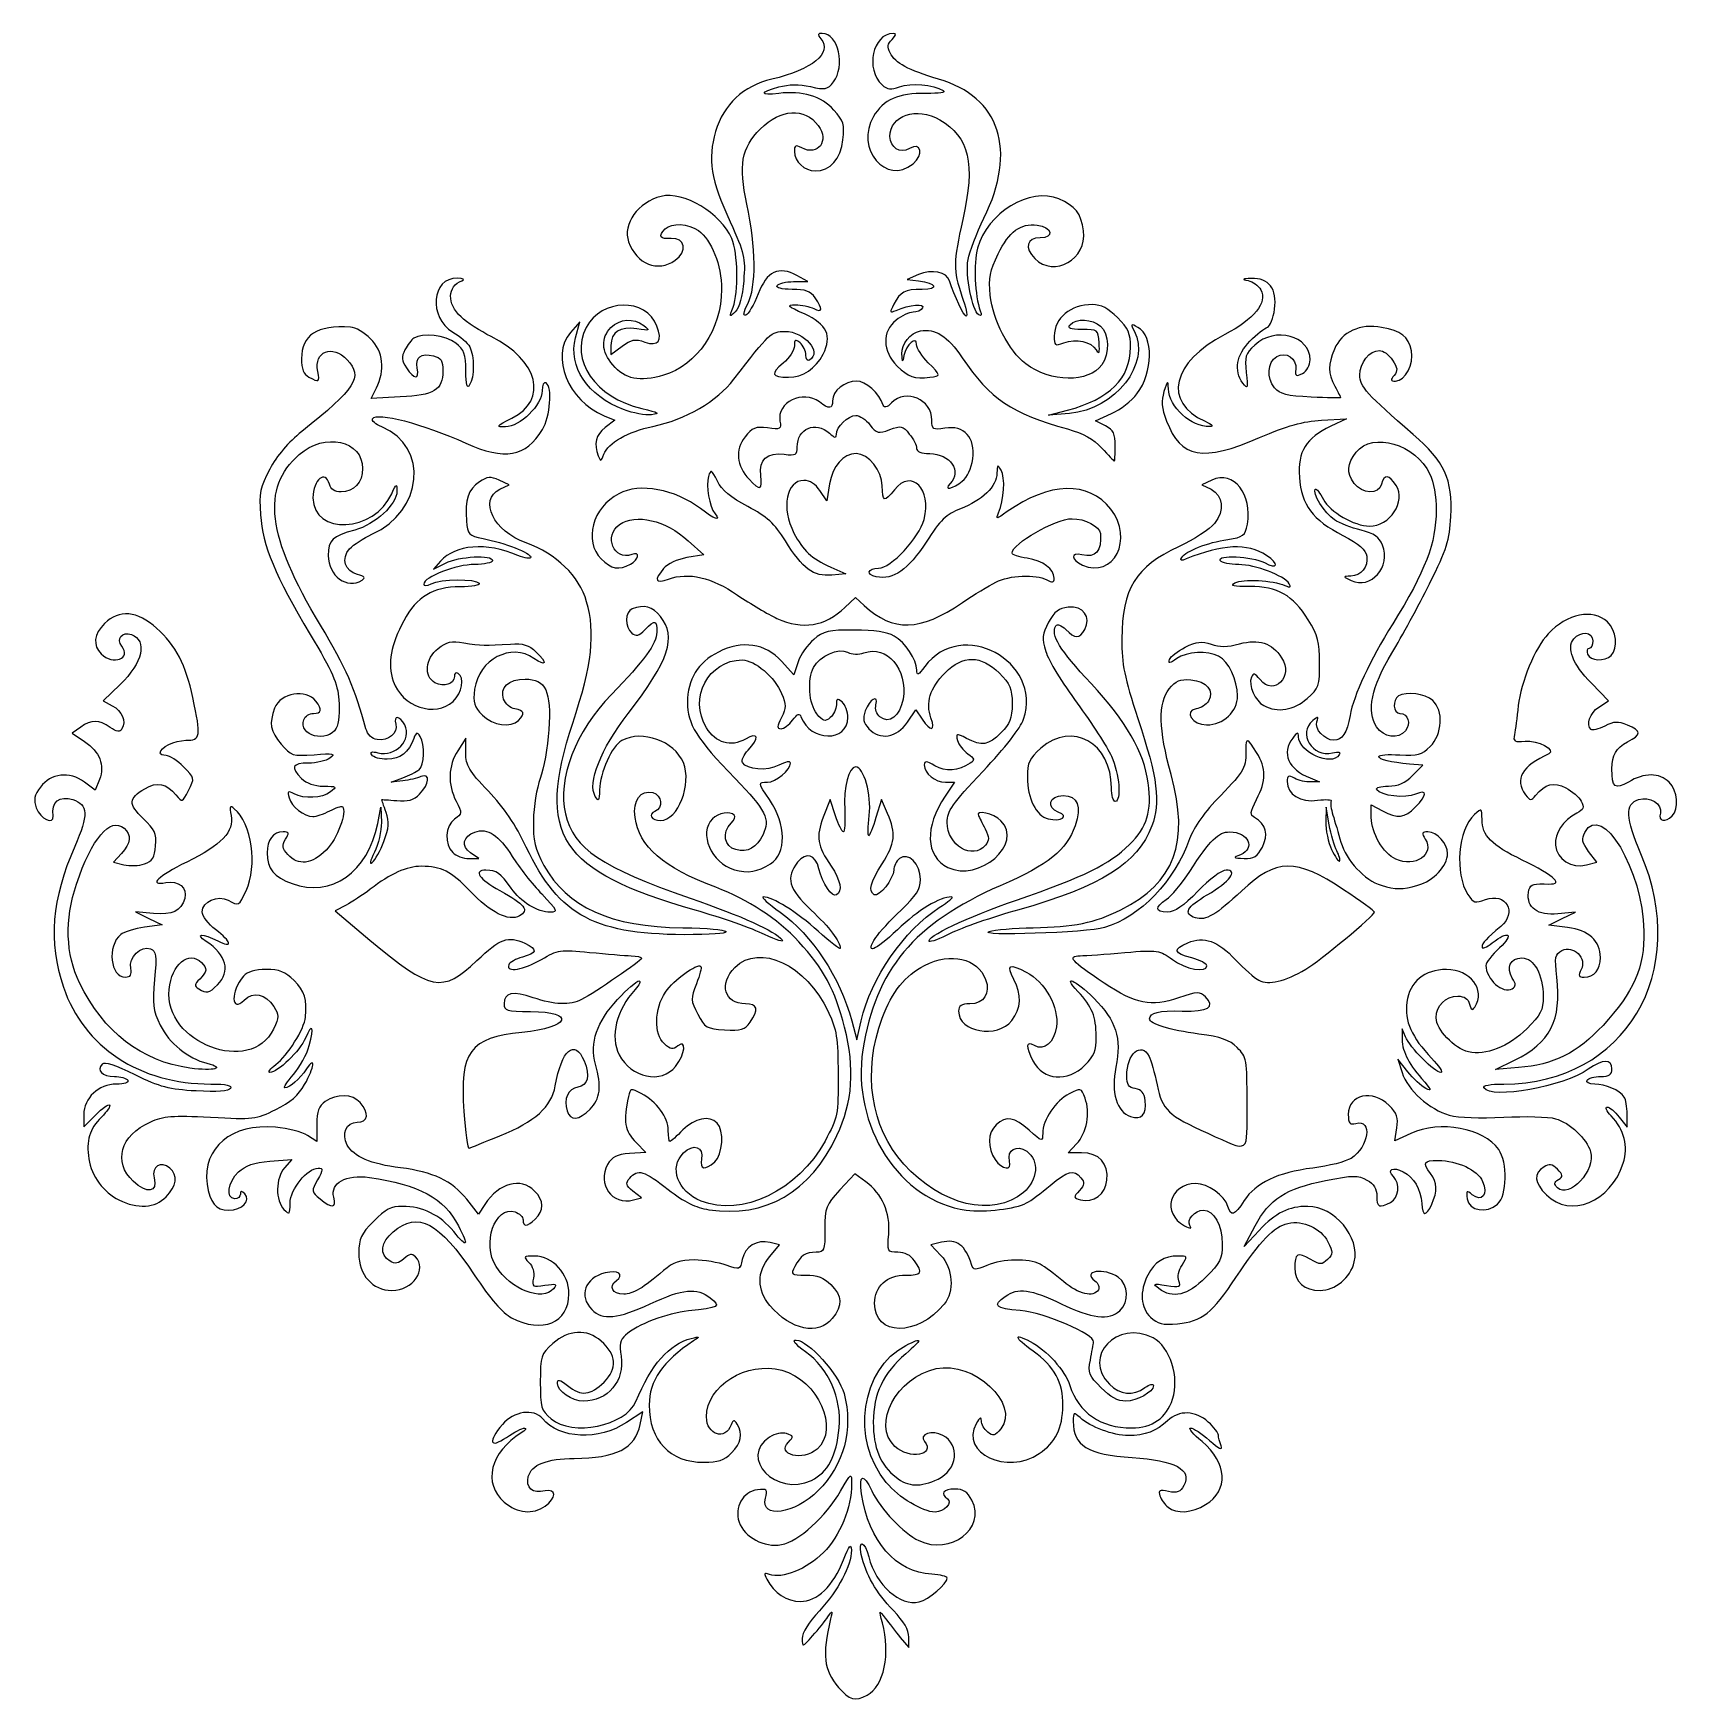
# Model space of a CAD drawing. Header units: centimetres. Extents: x -10 to 11.2, y -10.5 to 10.8.
import ezdxf

# ---------------------------------------------------------------- set-up
doc = ezdxf.new("R2010")
doc.units = ezdxf.units.CM
doc.header["$MEASUREMENT"] = 0
doc.layers.add('Layer 1', color=7, linetype='Continuous')

msp = doc.modelspace()

# ---------------------------------------------------------------- linework, layer by layer
at = {"layer": 'Layer 1'}
for points, knots in [([(-2.82235, 5.41521), (-2.88247, 5.57188), (-2.85591, 5.67979), (-2.73354, 5.77605), (-2.73354, 5.77605), (-2.73354, 5.77605), (-2.61209, 5.87158), (-2.61209, 5.87158), (-2.61209, 5.87158), (-2.61209, 5.87158), (-2.74834, 5.92802), (-2.74834, 5.92802), (-2.74834, 5.92802), (-3.20814, 6.11847), (-3.43749, 6.68834), (-3.17617, 6.99103), (-3.17617, 6.99103), (-3.17617, 6.99103), (-3.05789, 7.12803), (-3.05789, 7.12803), (-3.05789, 7.12803), (-3.05789, 7.12803), (-3.11202, 6.92423), (-3.11202, 6.92423), (-3.11202, 6.92423), (-3.20966, 6.55659), (-2.95916, 6.18203), (-2.4978, 6.00583), (-2.4978, 6.00583), (-2.37979, 5.96076), (-2.21962, 5.9318), (-2.14187, 5.94148), (-2.14187, 5.94148), (-2.02363, 5.95619), (-2.04401, 5.96906), (-2.26648, 6.02019), (-2.26648, 6.02019), (-2.85833, 6.15622), (-3.19076, 6.64154), (-2.97624, 7.05638), (-2.97624, 7.05638), (-2.78449, 7.42718), (-2.21047, 7.43881), (-2.07203, 7.0747), (-2.07203, 7.0747), (-1.9993, 6.88341), (-2.05557, 6.80939), (-2.22803, 6.86951), (-2.22803, 6.86951), (-2.35161, 6.91259), (-2.39732, 6.90403), (-2.51724, 6.81537), (-2.51724, 6.81537), (-2.51724, 6.81537), (-2.65968, 6.71007), (-2.65968, 6.71007), (-2.65968, 6.71007), (-2.65968, 6.71007), (-2.65968, 6.82762), (-2.65968, 6.82762), (-2.65968, 6.82762), (-2.65968, 6.99869), (-2.54449, 7.07244), (-2.32968, 7.03892), (-2.32968, 7.03892), (-2.1616, 7.0127), (-2.15457, 7.0161), (-2.24177, 7.08143), (-2.24177, 7.08143), (-2.3743, 7.18073), (-2.5446, 7.16987), (-2.65968, 7.05479), (-2.65968, 7.05479), (-2.79114, 6.92333), (-2.78267, 6.75059), (-2.63622, 6.57655), (-2.63622, 6.57655), (-2.4834, 6.39493), (-2.2904, 6.35562), (-1.9898, 6.44489), (-1.9898, 6.44489), (-1.55988, 6.57256), (-1.24581, 7.03615), (-1.24581, 7.54307), (-1.24581, 7.54307), (-1.24581, 7.85235), (-1.37331, 8.17512), (-1.54222, 8.29343), (-1.54222, 8.29343), (-1.67605, 8.38717), (-1.88337, 8.3975), (-1.96632, 8.31455), (-1.96632, 8.31455), (-2.05929, 8.22158), (-2.03536, 8.18314), (-1.89069, 8.19305), (-1.89069, 8.19305), (-1.71128, 8.20534), (-1.67729, 8.02634), (-1.83769, 7.91399), (-1.83769, 7.91399), (-2.06009, 7.75822), (-2.33348, 7.86581), (-2.434, 8.14866), (-2.434, 8.14866), (-2.51482, 8.37604), (-2.31294, 8.65865), (-2.01784, 8.73127), (-2.01784, 8.73127), (-1.73065, 8.80194), (-1.255, 8.51744), (-1.11559, 8.19161), (-1.11559, 8.19161), (-1.03588, 8.00532), (-1.02706, 7.50846), (-1.1, 7.31431), (-1.1, 7.31431), (-1.14808, 7.18635), (-1.14604, 7.18239), (-1.07039, 7.25704), (-1.07039, 7.25704), (-1.01824, 7.3085), (-0.98002, 7.45076), (-0.96369, 7.65409), (-0.96369, 7.65409), (-0.94013, 7.94756), (-0.95287, 8.00293), (-1.13623, 8.40398), (-1.13623, 8.40398), (-1.38348, 8.94478), (-1.42522, 9.20407), (-1.32214, 9.55867), (-1.32214, 9.55867), (-1.22034, 9.90885), (-0.96987, 10.14247), (-0.60384, 10.22865), (-0.60384, 10.22865), (-0.08645, 10.35047), (0.17334, 10.5636), (0.02391, 10.74364), (0.02391, 10.74364), (-0.02326, 10.80049), (-0.01977, 10.81454), (0.04152, 10.81454), (0.04152, 10.81454), (0.24383, 10.81454), (0.33995, 10.39419), (0.18347, 10.19383), (0.18347, 10.19383), (0.10736, 10.09639), (0.07847, 10.09051), (-0.11173, 10.13379), (-0.11173, 10.13379), (-0.25409, 10.16618), (-0.38491, 10.16497), (-0.51456, 10.13006), (-0.51456, 10.13006), (-0.763, 10.06316), (-0.76184, 10.01302), (-0.51263, 10.04645), (-0.51263, 10.04645), (-0.21828, 10.08593), (0.03191, 10.01014), (0.19011, 9.83358), (0.19011, 9.83358), (0.31254, 9.69694), (0.32682, 9.64974), (0.30481, 9.4545), (0.30481, 9.4545), (0.27703, 9.20798), (0.14238, 9.05673), (-0.0493, 9.05673), (-0.0493, 9.05673), (-0.18764, 9.05673), (-0.31594, 9.17671), (-0.31594, 9.30608), (-0.31594, 9.30608), (-0.31594, 9.38563), (-0.29991, 9.39339), (-0.22182, 9.35159), (-0.22182, 9.35159), (-0.01454, 9.24066), (0.135, 9.44094), (-0.01005, 9.63522), (-0.01005, 9.63522), (-0.18669, 9.87181), (-0.488, 9.85371), (-0.75101, 9.59071), (-0.75101, 9.59071), (-0.99277, 9.34895), (-1.03127, 9.13284), (-0.92225, 8.62969), (-0.92225, 8.62969), (-0.80425, 8.08516), (-0.80015, 7.574), (-0.91203, 7.35658), (-0.91203, 7.35658), (-0.96622, 7.25125), (-0.97477, 7.20113), (-0.93644, 7.21345), (-0.93644, 7.21345), (-0.904, 7.22387), (-0.83351, 7.34551), (-0.7798, 7.48376), (-0.7798, 7.48376), (-0.66702, 7.77406), (-0.5158, 7.84562), (-0.28244, 7.71911), (-0.28244, 7.71911), (-0.28244, 7.71911), (-0.14504, 7.64463), (-0.14504, 7.64463), (-0.14504, 7.64463), (-0.14504, 7.64463), (-0.32526, 7.64268), (-0.32526, 7.64268), (-0.32526, 7.64268), (-0.42439, 7.6416), (-0.51906, 7.61875), (-0.53566, 7.59189), (-0.53566, 7.59189), (-0.55407, 7.5621), (-0.48013, 7.54307), (-0.346, 7.54307), (-0.346, 7.54307), (-0.17418, 7.54307), (-0.10956, 7.51936), (-0.05015, 7.43455), (-0.05015, 7.43455), (0.05249, 7.288), (0.04553, 7.23614), (-0.06859, 7.29721), (-0.06859, 7.29721), (-0.12053, 7.32501), (-0.2249, 7.34649), (-0.30052, 7.34494), (-0.30052, 7.34494), (-0.42114, 7.34247), (-0.40739, 7.32821), (-0.18839, 7.22861), (-0.18839, 7.22861), (0.10164, 7.0967), (0.17148, 6.94738), (0.05159, 6.71553), (0.05159, 6.71553), (-0.04636, 6.52612), (-0.20559, 6.42002), (-0.3919, 6.42002), (-0.3919, 6.42002), (-0.60799, 6.42002), (-0.62393, 6.46251), (-0.45971, 6.60069), (-0.45971, 6.60069), (-0.38064, 6.66723), (-0.31594, 6.76635), (-0.31594, 6.82096), (-0.31594, 6.82096), (-0.31594, 6.90369), (-0.30371, 6.91012), (-0.24269, 6.85947), (-0.24269, 6.85947), (-0.20241, 6.82604), (-0.16945, 6.75614), (-0.16945, 6.70413), (-0.16945, 6.70413), (-0.16945, 6.65212), (-0.14748, 6.62315), (-0.12062, 6.63975), (-0.12062, 6.63975), (0.03997, 6.739), (-0.18938, 7.00596), (-0.43525, 7.00596), (-0.43525, 7.00596), (-0.61272, 7.00596), (-0.63231, 6.98762), (-1.08888, 6.39411), (-1.08888, 6.39411), (-1.30587, 6.11203), (-1.70247, 5.8811), (-2.12345, 5.79171), (-2.12345, 5.79171), (-2.44482, 5.72347), (-2.69725, 5.58007), (-2.75079, 5.43532), (-2.75079, 5.43532), (-2.78546, 5.34161), (-2.79327, 5.33942), (-2.82235, 5.41521)], [0, 0, 0, 0, 0.01369863, 0.01369863, 0.01369863, 0.01369863, 0.02739726, 0.02739726, 0.02739726, 0.02739726, 0.04109589, 0.04109589, 0.04109589, 0.04109589, 0.05479452, 0.05479452, 0.05479452, 0.05479452, 0.06849315, 0.06849315, 0.06849315, 0.06849315, 0.08219178, 0.08219178, 0.08219178, 0.08219178, 0.09589041, 0.09589041, 0.09589041, 0.09589041, 0.10958904, 0.10958904, 0.10958904, 0.10958904, 0.12328767, 0.12328767, 0.12328767, 0.12328767, 0.1369863, 0.1369863, 0.1369863, 0.1369863, 0.15068493, 0.15068493, 0.15068493, 0.15068493, 0.16438356, 0.16438356, 0.16438356, 0.16438356, 0.17808219, 0.17808219, 0.17808219, 0.17808219, 0.19178082, 0.19178082, 0.19178082, 0.19178082, 0.20547945, 0.20547945, 0.20547945, 0.20547945, 0.21917808, 0.21917808, 0.21917808, 0.21917808, 0.23287671, 0.23287671, 0.23287671, 0.23287671, 0.24657534, 0.24657534, 0.24657534, 0.24657534, 0.26027397, 0.26027397, 0.26027397, 0.26027397, 0.2739726, 0.2739726, 0.2739726, 0.2739726, 0.28767123, 0.28767123, 0.28767123, 0.28767123, 0.30136986, 0.30136986, 0.30136986, 0.30136986, 0.31506849, 0.31506849, 0.31506849, 0.31506849, 0.32876712, 0.32876712, 0.32876712, 0.32876712, 0.34246575, 0.34246575, 0.34246575, 0.34246575, 0.35616438, 0.35616438, 0.35616438, 0.35616438, 0.36986301, 0.36986301, 0.36986301, 0.36986301, 0.38356164, 0.38356164, 0.38356164, 0.38356164, 0.39726027, 0.39726027, 0.39726027, 0.39726027, 0.4109589, 0.4109589, 0.4109589, 0.4109589, 0.42465753, 0.42465753, 0.42465753, 0.42465753, 0.43835616, 0.43835616, 0.43835616, 0.43835616, 0.45205479, 0.45205479, 0.45205479, 0.45205479, 0.46575342, 0.46575342, 0.46575342, 0.46575342, 0.47945205, 0.47945205, 0.47945205, 0.47945205, 0.49315068, 0.49315068, 0.49315068, 0.49315068, 0.50684932, 0.50684932, 0.50684932, 0.50684932, 0.52054795, 0.52054795, 0.52054795, 0.52054795, 0.53424658, 0.53424658, 0.53424658, 0.53424658, 0.54794521, 0.54794521, 0.54794521, 0.54794521, 0.56164384, 0.56164384, 0.56164384, 0.56164384, 0.57534247, 0.57534247, 0.57534247, 0.57534247, 0.5890411, 0.5890411, 0.5890411, 0.5890411, 0.60273973, 0.60273973, 0.60273973, 0.60273973, 0.61643836, 0.61643836, 0.61643836, 0.61643836, 0.63013699, 0.63013699, 0.63013699, 0.63013699, 0.64383562, 0.64383562, 0.64383562, 0.64383562, 0.65753425, 0.65753425, 0.65753425, 0.65753425, 0.67123288, 0.67123288, 0.67123288, 0.67123288, 0.68493151, 0.68493151, 0.68493151, 0.68493151, 0.69863014, 0.69863014, 0.69863014, 0.69863014, 0.71232877, 0.71232877, 0.71232877, 0.71232877, 0.7260274, 0.7260274, 0.7260274, 0.7260274, 0.73972603, 0.73972603, 0.73972603, 0.73972603, 0.75342466, 0.75342466, 0.75342466, 0.75342466, 0.76712329, 0.76712329, 0.76712329, 0.76712329, 0.78082192, 0.78082192, 0.78082192, 0.78082192, 0.79452055, 0.79452055, 0.79452055, 0.79452055, 0.80821918, 0.80821918, 0.80821918, 0.80821918, 0.82191781, 0.82191781, 0.82191781, 0.82191781, 0.83561644, 0.83561644, 0.83561644, 0.83561644, 0.84931507, 0.84931507, 0.84931507, 0.84931507, 0.8630137, 0.8630137, 0.8630137, 0.8630137, 0.87671233, 0.87671233, 0.87671233, 0.87671233, 0.89041096, 0.89041096, 0.89041096, 0.89041096, 0.90410959, 0.90410959, 0.90410959, 0.90410959, 0.91780822, 0.91780822, 0.91780822, 0.91780822, 0.93150685, 0.93150685, 0.93150685, 0.93150685, 0.94520548, 0.94520548, 0.94520548, 0.94520548, 0.95890411, 0.95890411, 0.95890411, 0.95890411, 0.97260274, 0.97260274, 0.97260274, 0.97260274, 1, 1, 1, 1]), ([(3.61373, 5.51476), (3.50853, 5.63146), (3.38258, 5.70142), (3.17428, 5.75886), (3.17428, 5.75886), (2.46112, 5.95551), (2.1883, 6.14021), (1.82858, 6.66993), (1.82858, 6.66993), (1.64036, 6.94709), (1.48187, 7.04868), (1.29539, 7.01168), (1.29539, 7.01168), (1.1632, 6.98545), (1.05112, 6.84668), (1.0579, 6.71763), (1.0579, 6.71763), (1.06366, 6.60782), (1.06731, 6.6051), (1.08524, 6.69724), (1.08524, 6.69724), (1.11291, 6.83936), (1.24656, 6.95539), (1.24656, 6.83728), (1.24656, 6.83728), (1.24656, 6.79165), (1.31346, 6.6874), (1.39523, 6.60563), (1.39523, 6.60563), (1.55851, 6.44235), (1.55947, 6.43429), (1.41746, 6.41917), (1.41746, 6.41917), (1.21464, 6.39758), (1.13733, 6.42409), (0.99866, 6.56275), (0.99866, 6.56275), (0.80729, 6.75413), (0.80127, 7.0047), (0.98459, 7.1489), (0.98459, 7.1489), (1.05535, 7.20456), (1.15293, 7.2501), (1.20143, 7.2501), (1.20143, 7.2501), (1.24994, 7.2501), (1.30503, 7.27502), (1.32385, 7.30549), (1.32385, 7.30549), (1.3607, 7.3651), (1.15372, 7.34591), (0.98453, 7.27401), (0.98453, 7.27401), (0.90161, 7.23878), (0.89897, 7.24585), (0.95522, 7.35256), (0.95522, 7.35256), (1.0399, 7.51318), (1.09384, 7.54145), (1.31736, 7.54232), (1.31736, 7.54232), (1.53686, 7.54317), (1.50342, 7.6222), (1.27097, 7.65196), (1.27097, 7.65196), (1.27097, 7.65196), (1.12449, 7.67071), (1.12449, 7.67071), (1.12449, 7.67071), (1.12449, 7.67071), (1.26907, 7.73167), (1.26907, 7.73167), (1.26907, 7.73167), (1.44282, 7.80492), (1.63143, 7.76699), (1.66783, 7.65147), (1.66783, 7.65147), (1.72992, 7.45439), (1.84991, 7.20127), (1.88124, 7.20127), (1.88124, 7.20127), (1.89989, 7.20127), (1.87529, 7.31663), (1.82659, 7.45762), (1.82659, 7.45762), (1.71265, 7.78742), (1.71368, 7.88963), (1.83645, 8.43469), (1.83645, 8.43469), (1.99861, 9.1546), (1.92148, 9.48869), (1.54184, 9.711), (1.54184, 9.711), (1.24959, 9.88213), (0.90476, 9.76617), (0.90476, 9.49675), (0.90476, 9.49675), (0.90476, 9.35572), (1.04091, 9.27093), (1.15398, 9.34154), (1.15398, 9.34154), (1.3033, 9.43479), (1.34426, 9.26322), (1.20046, 9.14678), (1.20046, 9.14678), (0.85556, 8.86749), (0.45708, 9.3436), (0.6945, 9.75132), (0.6945, 9.75132), (0.82043, 9.96757), (1.01646, 10.05435), (1.3642, 10.04778), (1.3642, 10.04778), (1.54288, 10.0444), (1.62692, 10.05829), (1.58493, 10.08424), (1.58493, 10.08424), (1.46126, 10.16067), (1.17095, 10.18574), (1.03002, 10.13216), (1.03002, 10.13216), (0.91828, 10.08968), (0.8742, 10.09465), (0.80467, 10.15757), (0.80467, 10.15757), (0.5878, 10.35384), (0.68543, 10.81079), (0.94487, 10.81379), (0.94487, 10.81379), (0.99309, 10.81435), (0.99002, 10.79517), (0.93276, 10.73791), (0.93276, 10.73791), (0.87492, 10.68006), (0.8685, 10.63817), (0.90658, 10.56701), (0.90658, 10.56701), (0.98062, 10.42866), (1.13083, 10.34728), (1.52684, 10.23095), (1.52684, 10.23095), (2.31312, 9.99998), (2.53388, 9.32364), (2.10725, 8.45273), (2.10725, 8.45273), (2.01345, 8.26125), (1.92191, 8.02278), (1.90383, 7.9228), (1.90383, 7.9228), (1.86812, 7.72536), (1.95677, 7.26959), (2.04101, 7.21752), (2.04101, 7.21752), (2.07437, 7.1969), (2.0814, 7.21609), (2.06046, 7.27066), (2.06046, 7.27066), (1.98953, 7.4555), (1.97121, 7.87044), (2.02515, 8.07054), (2.02515, 8.07054), (2.1459, 8.51848), (2.69838, 8.85216), (3.06533, 8.69877), (3.06533, 8.69877), (3.27469, 8.61126), (3.34972, 8.51362), (3.37973, 8.28961), (3.37973, 8.28961), (3.42817, 7.928), (3.00553, 7.68839), (2.75722, 7.93669), (2.75722, 7.93669), (2.62015, 8.07376), (2.65297, 8.2028), (2.82423, 8.20019), (2.82423, 8.20019), (3.01005, 8.19736), (2.97843, 8.34322), (2.7885, 8.36494), (2.7885, 8.36494), (2.57252, 8.38964), (2.43003, 8.28452), (2.28912, 7.9965), (2.28912, 7.9965), (2.18188, 7.77732), (2.16548, 7.69139), (2.18843, 7.46905), (2.18843, 7.46905), (2.2215, 7.14855), (2.42277, 6.75851), (2.64096, 6.5921), (2.64096, 6.5921), (2.95644, 6.35146), (3.44917, 6.34497), (3.61328, 6.57927), (3.61328, 6.57927), (3.71508, 6.72462), (3.70771, 6.97294), (3.59867, 7.07163), (3.59867, 7.07163), (3.4932, 7.16708), (3.28159, 7.17784), (3.20969, 7.09141), (3.20969, 7.09141), (3.17044, 7.04422), (3.20509, 7.03037), (3.36241, 7.03037), (3.36241, 7.03037), (3.55993, 7.03037), (3.56627, 7.02537), (3.57887, 6.85947), (3.57887, 6.85947), (3.58887, 6.72789), (3.58059, 6.70698), (3.54288, 6.76858), (3.54288, 6.76858), (3.47708, 6.87603), (3.28358, 6.91922), (3.12983, 6.86076), (3.12983, 6.86076), (3.01397, 6.81671), (3.00449, 6.82325), (3.00592, 6.94613), (3.00592, 6.94613), (3.00866, 7.18045), (3.21211, 7.34775), (3.49432, 7.34775), (3.49432, 7.34775), (3.60501, 7.34775), (3.69603, 7.30062), (3.81491, 7.18174), (3.81491, 7.18174), (3.95304, 7.04361), (3.98093, 6.97989), (3.98093, 6.80245), (3.98093, 6.80245), (3.98093, 6.40788), (3.71216, 6.13966), (3.17527, 5.99844), (3.17527, 5.99844), (3.17527, 5.99844), (2.93112, 5.93423), (2.93112, 5.93423), (2.93112, 5.93423), (2.93112, 5.93423), (3.19936, 5.95651), (3.19936, 5.95651), (3.19936, 5.95651), (3.78372, 6.00504), (4.24796, 6.59825), (4.02606, 7.01286), (4.02606, 7.01286), (3.97843, 7.10187), (3.98292, 7.10598), (4.07431, 7.05707), (4.07431, 7.05707), (4.2775, 6.94833), (4.27149, 6.48088), (4.0634, 6.20806), (4.0634, 6.20806), (3.9965, 6.12035), (3.85012, 6.00726), (3.73811, 5.95675), (3.73811, 5.95675), (3.73811, 5.95675), (3.53445, 5.86491), (3.53445, 5.86491), (3.53445, 5.86491), (3.53445, 5.86491), (3.66003, 5.79911), (3.66003, 5.79911), (3.66003, 5.79911), (3.76277, 5.74528), (3.78561, 5.69807), (3.78561, 5.53956), (3.78561, 5.53956), (3.78561, 5.43299), (3.78012, 5.34701), (3.77341, 5.34849), (3.77341, 5.34849), (3.76669, 5.34996), (3.69484, 5.42478), (3.61373, 5.51476)], [0, 0, 0, 0, 0.01388889, 0.01388889, 0.01388889, 0.01388889, 0.02777778, 0.02777778, 0.02777778, 0.02777778, 0.04166667, 0.04166667, 0.04166667, 0.04166667, 0.05555556, 0.05555556, 0.05555556, 0.05555556, 0.06944444, 0.06944444, 0.06944444, 0.06944444, 0.08333333, 0.08333333, 0.08333333, 0.08333333, 0.09722222, 0.09722222, 0.09722222, 0.09722222, 0.11111111, 0.11111111, 0.11111111, 0.11111111, 0.125, 0.125, 0.125, 0.125, 0.13888889, 0.13888889, 0.13888889, 0.13888889, 0.15277778, 0.15277778, 0.15277778, 0.15277778, 0.16666667, 0.16666667, 0.16666667, 0.16666667, 0.18055556, 0.18055556, 0.18055556, 0.18055556, 0.19444444, 0.19444444, 0.19444444, 0.19444444, 0.20833333, 0.20833333, 0.20833333, 0.20833333, 0.22222222, 0.22222222, 0.22222222, 0.22222222, 0.23611111, 0.23611111, 0.23611111, 0.23611111, 0.25, 0.25, 0.25, 0.25, 0.26388889, 0.26388889, 0.26388889, 0.26388889, 0.27777778, 0.27777778, 0.27777778, 0.27777778, 0.29166667, 0.29166667, 0.29166667, 0.29166667, 0.30555556, 0.30555556, 0.30555556, 0.30555556, 0.31944444, 0.31944444, 0.31944444, 0.31944444, 0.33333333, 0.33333333, 0.33333333, 0.33333333, 0.34722222, 0.34722222, 0.34722222, 0.34722222, 0.36111111, 0.36111111, 0.36111111, 0.36111111, 0.375, 0.375, 0.375, 0.375, 0.38888889, 0.38888889, 0.38888889, 0.38888889, 0.40277778, 0.40277778, 0.40277778, 0.40277778, 0.41666667, 0.41666667, 0.41666667, 0.41666667, 0.43055556, 0.43055556, 0.43055556, 0.43055556, 0.44444444, 0.44444444, 0.44444444, 0.44444444, 0.45833333, 0.45833333, 0.45833333, 0.45833333, 0.47222222, 0.47222222, 0.47222222, 0.47222222, 0.48611111, 0.48611111, 0.48611111, 0.48611111, 0.5, 0.5, 0.5, 0.5, 0.51388889, 0.51388889, 0.51388889, 0.51388889, 0.52777778, 0.52777778, 0.52777778, 0.52777778, 0.54166667, 0.54166667, 0.54166667, 0.54166667, 0.55555556, 0.55555556, 0.55555556, 0.55555556, 0.56944444, 0.56944444, 0.56944444, 0.56944444, 0.58333333, 0.58333333, 0.58333333, 0.58333333, 0.59722222, 0.59722222, 0.59722222, 0.59722222, 0.61111111, 0.61111111, 0.61111111, 0.61111111, 0.625, 0.625, 0.625, 0.625, 0.63888889, 0.63888889, 0.63888889, 0.63888889, 0.65277778, 0.65277778, 0.65277778, 0.65277778, 0.66666667, 0.66666667, 0.66666667, 0.66666667, 0.68055556, 0.68055556, 0.68055556, 0.68055556, 0.69444444, 0.69444444, 0.69444444, 0.69444444, 0.70833333, 0.70833333, 0.70833333, 0.70833333, 0.72222222, 0.72222222, 0.72222222, 0.72222222, 0.73611111, 0.73611111, 0.73611111, 0.73611111, 0.75, 0.75, 0.75, 0.75, 0.76388889, 0.76388889, 0.76388889, 0.76388889, 0.77777778, 0.77777778, 0.77777778, 0.77777778, 0.79166667, 0.79166667, 0.79166667, 0.79166667, 0.80555556, 0.80555556, 0.80555556, 0.80555556, 0.81944444, 0.81944444, 0.81944444, 0.81944444, 0.83333333, 0.83333333, 0.83333333, 0.83333333, 0.84722222, 0.84722222, 0.84722222, 0.84722222, 0.86111111, 0.86111111, 0.86111111, 0.86111111, 0.875, 0.875, 0.875, 0.875, 0.88888889, 0.88888889, 0.88888889, 0.88888889, 0.90277778, 0.90277778, 0.90277778, 0.90277778, 0.91666667, 0.91666667, 0.91666667, 0.91666667, 0.93055556, 0.93055556, 0.93055556, 0.93055556, 0.94444444, 0.94444444, 0.94444444, 0.94444444, 0.95833333, 0.95833333, 0.95833333, 0.95833333, 0.97222222, 0.97222222, 0.97222222, 0.97222222, 1, 1, 1, 1]), ([(-6.73617, -0.05092), (-6.97018, 0.03433), (-7.0542, 0.13774), (-7.0542, 0.3405), (-7.0542, 0.3405), (-7.0542, 0.5116), (-6.97942, 0.60949), (-6.84871, 0.60949), (-6.84871, 0.60949), (-6.77347, 0.60949), (-6.76918, 0.59544), (-6.81968, 0.51457), (-6.81968, 0.51457), (-6.86869, 0.4361), (-6.86321, 0.40224), (-6.78812, 0.31925), (-6.78812, 0.31925), (-6.65606, 0.17333), (-6.48336, 0.19397), (-6.30007, 0.37756), (-6.30007, 0.37756), (-6.16042, 0.51744), (-6.02829, 0.86939), (-6.09164, 0.93274), (-6.09164, 0.93274), (-6.1028, 0.9439), (-6.17563, 0.91982), (-6.25348, 0.87922), (-6.25348, 0.87922), (-6.33133, 0.83862), (-6.42859, 0.80527), (-6.46961, 0.8051), (-6.46961, 0.8051), (-6.58093, 0.80465), (-6.74557, 0.93495), (-6.77477, 1.0466), (-6.77477, 1.0466), (-6.79643, 1.12943), (-6.78636, 1.13735), (-6.71082, 1.09692), (-6.71082, 1.09692), (-6.57983, 1.02682), (-6.35451, 1.0383), (-6.24566, 1.12063), (-6.24566, 1.12063), (-6.15684, 1.18781), (-6.1624, 1.19242), (-6.33399, 1.19387), (-6.33399, 1.19387), (-6.45039, 1.19486), (-6.55267, 1.231), (-6.61475, 1.29308), (-6.61475, 1.29308), (-6.75836, 1.4367), (-6.73498, 1.48839), (-6.52642, 1.48839), (-6.52642, 1.48839), (-6.42413, 1.48839), (-6.30071, 1.51745), (-6.25215, 1.55296), (-6.25215, 1.55296), (-6.1762, 1.60849), (-6.20442, 1.61459), (-6.45379, 1.59655), (-6.45379, 1.59655), (-6.73079, 1.57651), (-6.74958, 1.58252), (-6.87455, 1.73104), (-6.87455, 1.73104), (-7.01483, 1.89775), (-7.0327, 1.99611), (-6.95827, 2.19186), (-6.95827, 2.19186), (-6.88384, 2.38763), (-6.55643, 2.44326), (-6.43164, 2.28135), (-6.43164, 2.28135), (-6.34614, 2.1704), (-6.35552, 2.12316), (-6.46304, 2.12316), (-6.46304, 2.12316), (-6.51388, 2.12316), (-6.56919, 2.08741), (-6.58595, 2.04373), (-6.58595, 2.04373), (-6.66433, 1.83947), (-6.27705, 1.73772), (-6.17155, 1.93485), (-6.17155, 1.93485), (-6.14027, 1.99328), (-6.12498, 2.15339), (-6.13692, 2.29736), (-6.13692, 2.29736), (-6.15451, 2.50946), (-6.21949, 2.65765), (-6.50318, 3.13264), (-6.50318, 3.13264), (-6.9531, 3.88594), (-7.11066, 4.2651), (-7.13879, 4.66221), (-7.13879, 4.66221), (-7.15861, 4.94213), (-7.14465, 5.01112), (-7.02051, 5.24665), (-7.02051, 5.24665), (-6.93078, 5.41691), (-6.78305, 5.59042), (-6.61298, 5.72533), (-6.61298, 5.72533), (-5.91847, 6.27625), (-5.82531, 6.42314), (-6.03135, 6.64245), (-6.03135, 6.64245), (-6.22154, 6.8449), (-6.45689, 6.75173), (-6.40754, 6.49354), (-6.40754, 6.49354), (-6.38117, 6.35563), (-6.38829, 6.35109), (-6.5203, 6.42174), (-6.5203, 6.42174), (-6.58818, 6.45807), (-6.61475, 6.52436), (-6.61475, 6.65737), (-6.61475, 6.65737), (-6.61475, 6.96076), (-6.41804, 7.08774), (-5.98844, 7.06168), (-5.98844, 7.06168), (-5.92594, 7.05789), (-5.81059, 6.99056), (-5.73209, 6.91206), (-5.73209, 6.91206), (-5.57025, 6.75022), (-5.54164, 6.50744), (-5.65791, 6.28261), (-5.65791, 6.28261), (-5.65791, 6.28261), (-5.72646, 6.15004), (-5.72646, 6.15004), (-5.72646, 6.15004), (-5.72646, 6.15004), (-5.35274, 6.16804), (-5.35274, 6.16804), (-5.35274, 6.16804), (-4.91973, 6.18888), (-4.80811, 6.2569), (-4.80811, 6.4999), (-4.80811, 6.4999), (-4.80811, 6.6314), (-4.83081, 6.668), (-4.92741, 6.69224), (-4.92741, 6.69224), (-5.08845, 6.73266), (-5.16368, 6.67668), (-5.13686, 6.53637), (-5.13686, 6.53637), (-5.10816, 6.38622), (-5.17512, 6.38742), (-5.27432, 6.53882), (-5.27432, 6.53882), (-5.33821, 6.63632), (-5.34148, 6.67789), (-5.29255, 6.77075), (-5.29255, 6.77075), (-5.25977, 6.83298), (-5.20877, 6.90003), (-5.17922, 6.91976), (-5.17922, 6.91976), (-5.0706, 6.99229), (-4.77188, 6.95668), (-4.6438, 6.85593), (-4.6438, 6.85593), (-4.53465, 6.77007), (-4.51503, 6.7164), (-4.5144, 6.50193), (-4.5144, 6.50193), (-4.51386, 6.3207), (-4.50025, 6.26986), (-4.46632, 6.32237), (-4.46632, 6.32237), (-4.40494, 6.41734), (-4.40422, 6.69462), (-4.46505, 6.80829), (-4.46505, 6.80829), (-4.49122, 6.85717), (-4.58882, 6.94212), (-4.68194, 6.99707), (-4.68194, 6.99707), (-4.99653, 7.18268), (-4.95331, 7.69523), (-4.62388, 7.6857), (-4.62388, 7.6857), (-4.54578, 7.68343), (-4.52101, 7.67031), (-4.56397, 7.65396), (-4.56397, 7.65396), (-4.75207, 7.58236), (-4.75789, 7.3617), (-4.57618, 7.19124), (-4.57618, 7.19124), (-4.50233, 7.12196), (-4.32941, 7.00907), (-4.19191, 6.94036), (-4.19191, 6.94036), (-3.58555, 6.63737), (-3.45767, 6.13205), (-3.9274, 5.89512), (-3.9274, 5.89512), (-4.12833, 5.79377), (-4.13457, 5.78526), (-4.00791, 5.78526), (-4.00791, 5.78526), (-3.82582, 5.78526), (-3.53858, 6.06792), (-3.53858, 6.24712), (-3.53858, 6.24712), (-3.53858, 6.32125), (-3.51763, 6.36401), (-3.48975, 6.34678), (-3.48975, 6.34678), (-3.40602, 6.29503), (-3.43569, 5.91651), (-3.53644, 5.75129), (-3.53644, 5.75129), (-3.74946, 5.40193), (-4.01851, 5.35428), (-4.51514, 5.57796), (-4.51514, 5.57796), (-5.06693, 5.82649), (-5.65166, 5.97962), (-5.707, 5.89008), (-5.707, 5.89008), (-5.72218, 5.86552), (-5.66852, 5.81805), (-5.58775, 5.78459), (-5.58775, 5.78459), (-4.98341, 5.53427), (-5.05978, 4.70781), (-5.71446, 4.41321), (-5.71446, 4.41321), (-5.82355, 4.36413), (-5.95188, 4.28079), (-5.99963, 4.22803), (-5.99963, 4.22803), (-6.11231, 4.10351), (-6.06224, 3.94004), (-5.89885, 3.89904), (-5.89885, 3.89904), (-5.80729, 3.87606), (-5.79236, 3.8573), (-5.84107, 3.82643), (-5.84107, 3.82643), (-6.03408, 3.70411), (-6.27295, 3.8795), (-6.27295, 4.14354), (-6.27295, 4.14354), (-6.27295, 4.34007), (-6.22073, 4.38984), (-5.93411, 4.4665), (-5.93411, 4.4665), (-5.67665, 4.53536), (-5.3932, 4.79662), (-5.39596, 4.96251), (-5.39596, 4.96251), (-5.39771, 5.06781), (-5.40319, 5.0652), (-5.46253, 4.93077), (-5.46253, 4.93077), (-5.68135, 4.43504), (-6.46826, 4.39512), (-6.46826, 4.87974), (-6.46826, 4.87974), (-6.46826, 5.11164), (-6.30867, 5.24352), (-6.2588, 5.05284), (-6.2588, 5.05284), (-6.24178, 4.98774), (-6.1922, 4.95518), (-6.11011, 4.95518), (-6.11011, 4.95518), (-5.94626, 4.95518), (-5.8335, 5.07603), (-5.8335, 5.25164), (-5.8335, 5.25164), (-5.8335, 5.61237), (-6.3169, 5.71986), (-6.64473, 5.43202), (-6.64473, 5.43202), (-7.13309, 5.00324), (-7.05708, 4.39254), (-6.37322, 3.25057), (-6.37322, 3.25057), (-6.04952, 2.71002), (-5.92824, 2.43436), (-5.7913, 1.92785), (-5.7913, 1.92785), (-5.77048, 1.85086), (-5.71709, 1.79988), (-5.64672, 1.78982), (-5.64672, 1.78982), (-5.50356, 1.76935), (-5.38061, 1.87118), (-5.4105, 1.98547), (-5.4105, 1.98547), (-5.44172, 2.10489), (-5.36171, 2.09872), (-5.29639, 1.97667), (-5.29639, 1.97667), (-5.19679, 1.79056), (-5.41557, 1.56251), (-5.63793, 1.62066), (-5.63793, 1.62066), (-5.71659, 1.64123), (-5.74046, 1.63302), (-5.71618, 1.59374), (-5.71618, 1.59374), (-5.69697, 1.56266), (-5.60905, 1.53722), (-5.5208, 1.53722), (-5.5208, 1.53722), (-5.35723, 1.53722), (-5.24269, 1.62678), (-5.17912, 1.80441), (-5.17912, 1.80441), (-5.15024, 1.88508), (-5.13728, 1.88904), (-5.0992, 1.82882), (-5.0992, 1.82882), (-5.03331, 1.72463), (-5.04208, 1.45956), (-5.11329, 1.40327), (-5.11329, 1.40327), (-5.14686, 1.37674), (-5.24024, 1.33014), (-5.3208, 1.29972), (-5.3208, 1.29972), (-5.3208, 1.29972), (-5.46729, 1.24441), (-5.46729, 1.24441), (-5.46729, 1.24441), (-5.46729, 1.24441), (-5.3208, 1.26184), (-5.3208, 1.26184), (-5.3208, 1.26184), (-5.24024, 1.27143), (-5.13587, 1.29572), (-5.08887, 1.31581), (-5.08887, 1.31581), (-4.96612, 1.36831), (-4.97725, 1.2216), (-5.10576, 1.09309), (-5.10576, 1.09309), (-5.18342, 1.01543), (-5.25407, 0.99513), (-5.39873, 1.00893), (-5.39873, 1.00893), (-5.50358, 1.01893), (-5.58936, 1.02431), (-5.58936, 1.0209), (-5.58936, 1.0209), (-5.58936, 1.01748), (-5.56484, 0.94435), (-5.53487, 0.85837), (-5.53487, 0.85837), (-5.4911, 0.73281), (-5.4964, 0.6601), (-5.56185, 0.48872), (-5.56185, 0.48872), (-5.60666, 0.37139), (-5.6734, 0.25043), (-5.71016, 0.21992), (-5.71016, 0.21992), (-5.75157, 0.18555), (-5.74131, 0.23444), (-5.68317, 0.34847), (-5.68317, 0.34847), (-5.63158, 0.44968), (-5.59177, 0.62122), (-5.59471, 0.72968), (-5.59471, 0.72968), (-5.59471, 0.72968), (-5.60006, 0.92687), (-5.60006, 0.92687), (-5.60006, 0.92687), (-5.60006, 0.92687), (-5.64149, 0.71643), (-5.64149, 0.71643), (-5.64149, 0.71643), (-5.76373, 0.09554), (-6.23375, -0.23394), (-6.73617, -0.05092)], [0, 0, 0, 0, 0.01010101, 0.01010101, 0.01010101, 0.01010101, 0.02020202, 0.02020202, 0.02020202, 0.02020202, 0.03030303, 0.03030303, 0.03030303, 0.03030303, 0.04040404, 0.04040404, 0.04040404, 0.04040404, 0.05050505, 0.05050505, 0.05050505, 0.05050505, 0.06060606, 0.06060606, 0.06060606, 0.06060606, 0.07070707, 0.07070707, 0.07070707, 0.07070707, 0.08080808, 0.08080808, 0.08080808, 0.08080808, 0.09090909, 0.09090909, 0.09090909, 0.09090909, 0.1010101, 0.1010101, 0.1010101, 0.1010101, 0.11111111, 0.11111111, 0.11111111, 0.11111111, 0.12121212, 0.12121212, 0.12121212, 0.12121212, 0.13131313, 0.13131313, 0.13131313, 0.13131313, 0.14141414, 0.14141414, 0.14141414, 0.14141414, 0.15151515, 0.15151515, 0.15151515, 0.15151515, 0.16161616, 0.16161616, 0.16161616, 0.16161616, 0.17171717, 0.17171717, 0.17171717, 0.17171717, 0.18181818, 0.18181818, 0.18181818, 0.18181818, 0.19191919, 0.19191919, 0.19191919, 0.19191919, 0.2020202, 0.2020202, 0.2020202, 0.2020202, 0.21212121, 0.21212121, 0.21212121, 0.21212121, 0.22222222, 0.22222222, 0.22222222, 0.22222222, 0.23232323, 0.23232323, 0.23232323, 0.23232323, 0.24242424, 0.24242424, 0.24242424, 0.24242424, 0.25252525, 0.25252525, 0.25252525, 0.25252525, 0.26262626, 0.26262626, 0.26262626, 0.26262626, 0.27272727, 0.27272727, 0.27272727, 0.27272727, 0.28282828, 0.28282828, 0.28282828, 0.28282828, 0.29292929, 0.29292929, 0.29292929, 0.29292929, 0.3030303, 0.3030303, 0.3030303, 0.3030303, 0.31313131, 0.31313131, 0.31313131, 0.31313131, 0.32323232, 0.32323232, 0.32323232, 0.32323232, 0.33333333, 0.33333333, 0.33333333, 0.33333333, 0.34343434, 0.34343434, 0.34343434, 0.34343434, 0.35353535, 0.35353535, 0.35353535, 0.35353535, 0.36363636, 0.36363636, 0.36363636, 0.36363636, 0.37373737, 0.37373737, 0.37373737, 0.37373737, 0.38383838, 0.38383838, 0.38383838, 0.38383838, 0.39393939, 0.39393939, 0.39393939, 0.39393939, 0.4040404, 0.4040404, 0.4040404, 0.4040404, 0.41414141, 0.41414141, 0.41414141, 0.41414141, 0.42424242, 0.42424242, 0.42424242, 0.42424242, 0.43434343, 0.43434343, 0.43434343, 0.43434343, 0.44444444, 0.44444444, 0.44444444, 0.44444444, 0.45454545, 0.45454545, 0.45454545, 0.45454545, 0.46464646, 0.46464646, 0.46464646, 0.46464646, 0.47474747, 0.47474747, 0.47474747, 0.47474747, 0.48484848, 0.48484848, 0.48484848, 0.48484848, 0.49494949, 0.49494949, 0.49494949, 0.49494949, 0.50505051, 0.50505051, 0.50505051, 0.50505051, 0.51515152, 0.51515152, 0.51515152, 0.51515152, 0.52525253, 0.52525253, 0.52525253, 0.52525253, 0.53535354, 0.53535354, 0.53535354, 0.53535354, 0.54545455, 0.54545455, 0.54545455, 0.54545455, 0.55555556, 0.55555556, 0.55555556, 0.55555556, 0.56565657, 0.56565657, 0.56565657, 0.56565657, 0.57575758, 0.57575758, 0.57575758, 0.57575758, 0.58585859, 0.58585859, 0.58585859, 0.58585859, 0.5959596, 0.5959596, 0.5959596, 0.5959596, 0.60606061, 0.60606061, 0.60606061, 0.60606061, 0.61616162, 0.61616162, 0.61616162, 0.61616162, 0.62626263, 0.62626263, 0.62626263, 0.62626263, 0.63636364, 0.63636364, 0.63636364, 0.63636364, 0.64646465, 0.64646465, 0.64646465, 0.64646465, 0.65656566, 0.65656566, 0.65656566, 0.65656566, 0.66666667, 0.66666667, 0.66666667, 0.66666667, 0.67676768, 0.67676768, 0.67676768, 0.67676768, 0.68686869, 0.68686869, 0.68686869, 0.68686869, 0.6969697, 0.6969697, 0.6969697, 0.6969697, 0.70707071, 0.70707071, 0.70707071, 0.70707071, 0.71717172, 0.71717172, 0.71717172, 0.71717172, 0.72727273, 0.72727273, 0.72727273, 0.72727273, 0.73737374, 0.73737374, 0.73737374, 0.73737374, 0.74747475, 0.74747475, 0.74747475, 0.74747475, 0.75757576, 0.75757576, 0.75757576, 0.75757576, 0.76767677, 0.76767677, 0.76767677, 0.76767677, 0.77777778, 0.77777778, 0.77777778, 0.77777778, 0.78787879, 0.78787879, 0.78787879, 0.78787879, 0.7979798, 0.7979798, 0.7979798, 0.7979798, 0.80808081, 0.80808081, 0.80808081, 0.80808081, 0.81818182, 0.81818182, 0.81818182, 0.81818182, 0.82828283, 0.82828283, 0.82828283, 0.82828283, 0.83838384, 0.83838384, 0.83838384, 0.83838384, 0.84848485, 0.84848485, 0.84848485, 0.84848485, 0.85858586, 0.85858586, 0.85858586, 0.85858586, 0.86868687, 0.86868687, 0.86868687, 0.86868687, 0.87878788, 0.87878788, 0.87878788, 0.87878788, 0.88888889, 0.88888889, 0.88888889, 0.88888889, 0.8989899, 0.8989899, 0.8989899, 0.8989899, 0.90909091, 0.90909091, 0.90909091, 0.90909091, 0.91919192, 0.91919192, 0.91919192, 0.91919192, 0.92929293, 0.92929293, 0.92929293, 0.92929293, 0.93939394, 0.93939394, 0.93939394, 0.93939394, 0.94949495, 0.94949495, 0.94949495, 0.94949495, 0.95959596, 0.95959596, 0.95959596, 0.95959596, 0.96969697, 0.96969697, 0.96969697, 0.96969697, 0.97979798, 0.97979798, 0.97979798, 0.97979798, 1, 1, 1, 1]), ([(7.18374, -0.07209), (6.97468, -0.00955), (6.73719, 0.24497), (6.6703, 0.47816), (6.6703, 0.47816), (6.63803, 0.59067), (6.5917, 0.74638), (6.56734, 0.82416), (6.56734, 0.82416), (6.54299, 0.90195), (6.53336, 0.98226), (6.54595, 1.00263), (6.54595, 1.00263), (6.55854, 1.02299), (6.48044, 1.0278), (6.37241, 1.01331), (6.37241, 1.01331), (6.15348, 0.98394), (5.98287, 1.08916), (5.98287, 1.25354), (5.98287, 1.25354), (5.98287, 1.32918), (5.99951, 1.33644), (6.07732, 1.2948), (6.07732, 1.2948), (6.12926, 1.267), (6.22265, 1.24565), (6.28484, 1.24735), (6.28484, 1.24735), (6.28484, 1.24735), (6.39791, 1.25044), (6.39791, 1.25044), (6.39791, 1.25044), (6.39791, 1.25044), (6.27685, 1.29875), (6.27685, 1.29875), (6.27685, 1.29875), (5.99603, 1.41079), (5.90741, 1.61409), (6.05456, 1.80865), (6.05456, 1.80865), (6.11261, 1.8854), (6.12655, 1.88879), (6.12781, 1.82649), (6.12781, 1.82649), (6.13178, 1.62953), (6.55207, 1.44046), (6.64645, 1.59317), (6.64645, 1.59317), (6.6705, 1.63207), (6.64435, 1.63991), (6.56065, 1.61891), (6.56065, 1.61891), (6.30592, 1.55497), (6.11299, 1.87197), (6.3094, 2.03173), (6.3094, 2.03173), (6.38106, 2.09003), (6.38784, 2.08822), (6.36152, 2.01788), (6.36152, 2.01788), (6.32741, 1.92675), (6.46102, 1.78136), (6.57888, 1.78136), (6.57888, 1.78136), (6.68554, 1.78136), (6.74592, 1.87316), (6.78629, 2.09669), (6.78629, 2.09669), (6.83334, 2.35729), (7.03841, 2.79819), (7.33228, 3.27062), (7.33228, 3.27062), (7.75025, 3.94253), (7.88717, 4.30067), (7.88717, 4.72201), (7.88717, 4.72201), (7.88717, 4.89138), (7.85353, 5.08454), (7.80695, 5.18272), (7.80695, 5.18272), (7.62516, 5.56579), (7.07545, 5.72842), (6.86532, 5.46129), (6.86532, 5.46129), (6.74439, 5.30755), (6.73816, 5.20928), (6.84013, 5.0637), (6.84013, 5.0637), (6.93814, 4.92378), (7.15392, 4.91706), (7.18943, 5.05284), (7.18943, 5.05284), (7.22317, 5.18185), (7.28215, 5.17618), (7.37465, 5.03501), (7.37465, 5.03501), (7.50557, 4.83519), (7.29444, 4.51398), (7.03402, 4.5168), (7.03402, 4.5168), (6.84052, 4.5189), (6.52793, 4.70051), (6.44638, 4.85823), (6.44638, 4.85823), (6.40233, 4.9434), (6.35531, 5.0021), (6.34188, 4.98867), (6.34188, 4.98867), (6.29752, 4.9443), (6.46399, 4.67814), (6.58619, 4.59807), (6.58619, 4.59807), (6.65221, 4.55481), (6.80538, 4.49445), (6.92655, 4.46394), (6.92655, 4.46394), (7.09339, 4.42193), (7.16022, 4.37625), (7.20185, 4.27576), (7.20185, 4.27576), (7.31562, 4.00108), (7.05091, 3.70077), (6.80116, 3.82119), (6.80116, 3.82119), (6.69245, 3.8736), (6.69236, 3.8744), (6.79477, 3.87766), (6.79477, 3.87766), (6.93058, 3.88198), (7.01977, 3.99376), (6.9998, 4.13463), (6.9998, 4.13463), (6.9883, 4.21577), (6.90313, 4.28897), (6.69462, 4.39692), (6.69462, 4.39692), (6.3072, 4.59751), (6.16493, 4.78859), (6.13962, 5.14234), (6.13962, 5.14234), (6.116, 5.47236), (6.22108, 5.64309), (6.54056, 5.79384), (6.54056, 5.79384), (6.54056, 5.79384), (6.73971, 5.88781), (6.73971, 5.88781), (6.73971, 5.88781), (6.73971, 5.88781), (6.42233, 5.87034), (6.42233, 5.87034), (6.42233, 5.87034), (6.18424, 5.85724), (5.98611, 5.80173), (5.62932, 5.64817), (5.62932, 5.64817), (4.90338, 5.33573), (4.62276, 5.3857), (4.44175, 5.85967), (4.44175, 5.85967), (4.37582, 6.03231), (4.36868, 6.11344), (4.40852, 6.23756), (4.40852, 6.23756), (4.45498, 6.38234), (4.45966, 6.38525), (4.46422, 6.2722), (4.46422, 6.2722), (4.47353, 6.04172), (4.76071, 5.77877), (4.99168, 5.78924), (4.99168, 5.78924), (5.05055, 5.79191), (5.03107, 5.81454), (4.93266, 5.85781), (4.93266, 5.85781), (4.38998, 6.09641), (4.50915, 6.61802), (5.18596, 6.96656), (5.18596, 6.96656), (5.56344, 7.16096), (5.73275, 7.37177), (5.64423, 7.53717), (5.64423, 7.53717), (5.61576, 7.59037), (5.54298, 7.64343), (5.48249, 7.65508), (5.48249, 7.65508), (5.39868, 7.67121), (5.40847, 7.67783), (5.52365, 7.6829), (5.52365, 7.6829), (5.74829, 7.69278), (5.85666, 7.54951), (5.8217, 7.28886), (5.8217, 7.28886), (5.80639, 7.1747), (5.76498, 7.0718), (5.72968, 7.0602), (5.72968, 7.0602), (5.69438, 7.04859), (5.59408, 6.96792), (5.5068, 6.88092), (5.5068, 6.88092), (5.33279, 6.70749), (5.29888, 6.50601), (5.41661, 6.34501), (5.41661, 6.34501), (5.47804, 6.26099), (5.48246, 6.27479), (5.45945, 6.47895), (5.45945, 6.47895), (5.4366, 6.68161), (5.44861, 6.72029), (5.56898, 6.83184), (5.56898, 6.83184), (5.82743, 7.07137), (6.27584, 6.9506), (6.27584, 6.64147), (6.27584, 6.64147), (6.27584, 6.57121), (6.23532, 6.49943), (6.17849, 6.46901), (6.17849, 6.46901), (6.0944, 6.42401), (6.08275, 6.43116), (6.09304, 6.52142), (6.09304, 6.52142), (6.10886, 6.66026), (5.96446, 6.75595), (5.8486, 6.6834), (5.8486, 6.6834), (5.73011, 6.60921), (5.71655, 6.40823), (5.82175, 6.28551), (5.82175, 6.28551), (5.89404, 6.20119), (5.97675, 6.18004), (6.28805, 6.16629), (6.28805, 6.16629), (6.49618, 6.15709), (6.66647, 6.15298), (6.66647, 6.15714), (6.66647, 6.15714), (6.66647, 6.16131), (6.63364, 6.22766), (6.59353, 6.30458), (6.59353, 6.30458), (6.50289, 6.47836), (6.50161, 6.57451), (6.58722, 6.77939), (6.58722, 6.77939), (6.67888, 6.99878), (6.91621, 7.10821), (7.19047, 7.05756), (7.19047, 7.05756), (7.44516, 7.01052), (7.52989, 6.94347), (7.57096, 6.75646), (7.57096, 6.75646), (7.60761, 6.58961), (7.49219, 6.37119), (7.36737, 6.37119), (7.36737, 6.37119), (7.3036, 6.37119), (7.30039, 6.38459), (7.34986, 6.44419), (7.34986, 6.44419), (7.39868, 6.50302), (7.39488, 6.54094), (7.3303, 6.6395), (7.3303, 6.6395), (7.28622, 6.70678), (7.21012, 6.76182), (7.16119, 6.76182), (7.16119, 6.76182), (7.03434, 6.76182), (6.91061, 6.60639), (6.91061, 6.44705), (6.91061, 6.44705), (6.91061, 6.3033), (7.00409, 6.19967), (7.59352, 5.69004), (7.59352, 5.69004), (7.99509, 5.34283), (8.09884, 5.11673), (8.07483, 4.64115), (8.07483, 4.64115), (8.05936, 4.33487), (8.025, 4.22637), (7.80232, 3.78065), (7.80232, 3.78065), (7.66217, 3.50013), (7.44552, 3.10095), (7.32087, 2.89358), (7.32087, 2.89358), (7.05887, 2.45772), (6.99519, 2.15165), (7.12521, 1.95322), (7.12521, 1.95322), (7.21602, 1.81463), (7.40187, 1.78936), (7.49603, 1.90281), (7.49603, 1.90281), (7.56961, 1.99148), (7.52707, 2.12316), (7.42483, 2.12316), (7.42483, 2.12316), (7.33792, 2.12316), (7.32332, 2.29618), (7.40592, 2.34723), (7.40592, 2.34723), (7.50452, 2.40817), (7.74764, 2.37614), (7.84325, 2.28961), (7.84325, 2.28961), (7.98407, 2.16217), (7.96775, 1.85751), (7.81175, 1.70151), (7.81175, 1.70151), (7.7034, 1.59316), (7.65342, 1.57939), (7.42106, 1.59386), (7.42106, 1.59386), (7.27451, 1.60299), (7.15464, 1.5944), (7.15468, 1.57477), (7.15468, 1.57477), (7.15476, 1.5331), (7.30423, 1.49576), (7.54537, 1.47716), (7.54537, 1.47716), (7.54537, 1.47716), (7.71627, 1.46398), (7.71627, 1.46398), (7.71627, 1.46398), (7.71627, 1.46398), (7.58421, 1.3297), (7.58421, 1.3297), (7.58421, 1.3297), (7.48859, 1.23248), (7.40359, 1.19543), (7.27615, 1.19543), (7.27615, 1.19543), (7.17598, 1.19543), (7.11265, 1.1752), (7.12916, 1.14849), (7.12916, 1.14849), (7.17753, 1.07023), (7.49568, 1.03288), (7.62235, 1.09059), (7.62235, 1.09059), (7.77847, 1.16172), (7.77774, 1.08156), (7.62083, 0.92465), (7.62083, 0.92465), (7.48163, 0.78545), (7.39975, 0.7766), (7.20115, 0.8793), (7.20115, 0.8793), (7.20115, 0.8793), (7.05709, 0.95379), (7.05709, 0.95379), (7.05709, 0.95379), (7.05709, 0.95379), (7.05727, 0.79385), (7.05727, 0.79385), (7.05727, 0.79385), (7.0575, 0.59625), (7.21245, 0.33263), (7.37076, 0.2605), (7.37076, 0.2605), (7.6176, 0.14803), (7.87104, 0.32124), (7.74797, 0.5183), (7.74797, 0.5183), (7.70006, 0.59502), (7.70539, 0.60949), (7.78153, 0.60949), (7.78153, 0.60949), (7.89769, 0.60949), (8.03365, 0.45956), (8.03365, 0.33147), (8.03365, 0.33147), (8.03365, 0.17603), (7.85162, -0.01699), (7.65301, -0.07215), (7.65301, -0.07215), (7.44376, -0.13026), (7.3782, -0.13026), (7.18374, -0.07209)], [0, 0, 0, 0, 0.01010101, 0.01010101, 0.01010101, 0.01010101, 0.02020202, 0.02020202, 0.02020202, 0.02020202, 0.03030303, 0.03030303, 0.03030303, 0.03030303, 0.04040404, 0.04040404, 0.04040404, 0.04040404, 0.05050505, 0.05050505, 0.05050505, 0.05050505, 0.06060606, 0.06060606, 0.06060606, 0.06060606, 0.07070707, 0.07070707, 0.07070707, 0.07070707, 0.08080808, 0.08080808, 0.08080808, 0.08080808, 0.09090909, 0.09090909, 0.09090909, 0.09090909, 0.1010101, 0.1010101, 0.1010101, 0.1010101, 0.11111111, 0.11111111, 0.11111111, 0.11111111, 0.12121212, 0.12121212, 0.12121212, 0.12121212, 0.13131313, 0.13131313, 0.13131313, 0.13131313, 0.14141414, 0.14141414, 0.14141414, 0.14141414, 0.15151515, 0.15151515, 0.15151515, 0.15151515, 0.16161616, 0.16161616, 0.16161616, 0.16161616, 0.17171717, 0.17171717, 0.17171717, 0.17171717, 0.18181818, 0.18181818, 0.18181818, 0.18181818, 0.19191919, 0.19191919, 0.19191919, 0.19191919, 0.2020202, 0.2020202, 0.2020202, 0.2020202, 0.21212121, 0.21212121, 0.21212121, 0.21212121, 0.22222222, 0.22222222, 0.22222222, 0.22222222, 0.23232323, 0.23232323, 0.23232323, 0.23232323, 0.24242424, 0.24242424, 0.24242424, 0.24242424, 0.25252525, 0.25252525, 0.25252525, 0.25252525, 0.26262626, 0.26262626, 0.26262626, 0.26262626, 0.27272727, 0.27272727, 0.27272727, 0.27272727, 0.28282828, 0.28282828, 0.28282828, 0.28282828, 0.29292929, 0.29292929, 0.29292929, 0.29292929, 0.3030303, 0.3030303, 0.3030303, 0.3030303, 0.31313131, 0.31313131, 0.31313131, 0.31313131, 0.32323232, 0.32323232, 0.32323232, 0.32323232, 0.33333333, 0.33333333, 0.33333333, 0.33333333, 0.34343434, 0.34343434, 0.34343434, 0.34343434, 0.35353535, 0.35353535, 0.35353535, 0.35353535, 0.36363636, 0.36363636, 0.36363636, 0.36363636, 0.37373737, 0.37373737, 0.37373737, 0.37373737, 0.38383838, 0.38383838, 0.38383838, 0.38383838, 0.39393939, 0.39393939, 0.39393939, 0.39393939, 0.4040404, 0.4040404, 0.4040404, 0.4040404, 0.41414141, 0.41414141, 0.41414141, 0.41414141, 0.42424242, 0.42424242, 0.42424242, 0.42424242, 0.43434343, 0.43434343, 0.43434343, 0.43434343, 0.44444444, 0.44444444, 0.44444444, 0.44444444, 0.45454545, 0.45454545, 0.45454545, 0.45454545, 0.46464646, 0.46464646, 0.46464646, 0.46464646, 0.47474747, 0.47474747, 0.47474747, 0.47474747, 0.48484848, 0.48484848, 0.48484848, 0.48484848, 0.49494949, 0.49494949, 0.49494949, 0.49494949, 0.50505051, 0.50505051, 0.50505051, 0.50505051, 0.51515152, 0.51515152, 0.51515152, 0.51515152, 0.52525253, 0.52525253, 0.52525253, 0.52525253, 0.53535354, 0.53535354, 0.53535354, 0.53535354, 0.54545455, 0.54545455, 0.54545455, 0.54545455, 0.55555556, 0.55555556, 0.55555556, 0.55555556, 0.56565657, 0.56565657, 0.56565657, 0.56565657, 0.57575758, 0.57575758, 0.57575758, 0.57575758, 0.58585859, 0.58585859, 0.58585859, 0.58585859, 0.5959596, 0.5959596, 0.5959596, 0.5959596, 0.60606061, 0.60606061, 0.60606061, 0.60606061, 0.61616162, 0.61616162, 0.61616162, 0.61616162, 0.62626263, 0.62626263, 0.62626263, 0.62626263, 0.63636364, 0.63636364, 0.63636364, 0.63636364, 0.64646465, 0.64646465, 0.64646465, 0.64646465, 0.65656566, 0.65656566, 0.65656566, 0.65656566, 0.66666667, 0.66666667, 0.66666667, 0.66666667, 0.67676768, 0.67676768, 0.67676768, 0.67676768, 0.68686869, 0.68686869, 0.68686869, 0.68686869, 0.6969697, 0.6969697, 0.6969697, 0.6969697, 0.70707071, 0.70707071, 0.70707071, 0.70707071, 0.71717172, 0.71717172, 0.71717172, 0.71717172, 0.72727273, 0.72727273, 0.72727273, 0.72727273, 0.73737374, 0.73737374, 0.73737374, 0.73737374, 0.74747475, 0.74747475, 0.74747475, 0.74747475, 0.75757576, 0.75757576, 0.75757576, 0.75757576, 0.76767677, 0.76767677, 0.76767677, 0.76767677, 0.77777778, 0.77777778, 0.77777778, 0.77777778, 0.78787879, 0.78787879, 0.78787879, 0.78787879, 0.7979798, 0.7979798, 0.7979798, 0.7979798, 0.80808081, 0.80808081, 0.80808081, 0.80808081, 0.81818182, 0.81818182, 0.81818182, 0.81818182, 0.82828283, 0.82828283, 0.82828283, 0.82828283, 0.83838384, 0.83838384, 0.83838384, 0.83838384, 0.84848485, 0.84848485, 0.84848485, 0.84848485, 0.85858586, 0.85858586, 0.85858586, 0.85858586, 0.86868687, 0.86868687, 0.86868687, 0.86868687, 0.87878788, 0.87878788, 0.87878788, 0.87878788, 0.88888889, 0.88888889, 0.88888889, 0.88888889, 0.8989899, 0.8989899, 0.8989899, 0.8989899, 0.90909091, 0.90909091, 0.90909091, 0.90909091, 0.91919192, 0.91919192, 0.91919192, 0.91919192, 0.92929293, 0.92929293, 0.92929293, 0.92929293, 0.93939394, 0.93939394, 0.93939394, 0.93939394, 0.94949495, 0.94949495, 0.94949495, 0.94949495, 0.95959596, 0.95959596, 0.95959596, 0.95959596, 0.96969697, 0.96969697, 0.96969697, 0.96969697, 0.97979798, 0.97979798, 0.97979798, 0.97979798, 1, 1, 1, 1]), ([(-0.89261, 5.11622), (-1.05603, 5.29017), (-1.07627, 5.49246), (-0.94674, 5.65714), (-0.94674, 5.65714), (-0.85311, 5.77616), (-0.81179, 5.79258), (-0.65781, 5.77193), (-0.65781, 5.77193), (-0.49185, 5.74967), (-0.47977, 5.75635), (-0.49947, 5.85942), (-0.49947, 5.85942), (-0.54498, 6.09746), (-0.2051, 6.26259), (0.00432, 6.10419), (0.00432, 6.10419), (0.13138, 6.00809), (0.17234, 6.01182), (0.17234, 6.11949), (0.17234, 6.11949), (0.17234, 6.24453), (0.32606, 6.37119), (0.47782, 6.37119), (0.47782, 6.37119), (0.59593, 6.37119), (0.76954, 6.21533), (0.81998, 6.064), (0.81998, 6.064), (0.83326, 6.02417), (0.86614, 6.03263), (0.92438, 6.09087), (0.92438, 6.09087), (1.11261, 6.2791), (1.44187, 6.13853), (1.44187, 5.86993), (1.44187, 5.86993), (1.44187, 5.75245), (1.4547, 5.74465), (1.60727, 5.76941), (1.60727, 5.76941), (1.85398, 5.80945), (1.99975, 5.6489), (1.96331, 5.37726), (1.96331, 5.37726), (1.9467, 5.25345), (1.89543, 5.14281), (1.83016, 5.08996), (1.83016, 5.08996), (1.70857, 4.9915), (1.58279, 4.96914), (1.67625, 5.0626), (1.67625, 5.0626), (1.83065, 5.21701), (1.6747, 5.44346), (1.41397, 5.44346), (1.41397, 5.44346), (1.30365, 5.44346), (1.24656, 5.46659), (1.24656, 5.51129), (1.24656, 5.51129), (1.24656, 5.5486), (1.20453, 5.631), (1.15316, 5.6944), (1.15316, 5.6944), (1.06802, 5.79947), (1.04584, 5.80443), (0.90246, 5.7504), (0.90246, 5.7504), (0.75803, 5.69598), (0.7374, 5.70098), (0.65051, 5.81143), (0.65051, 5.81143), (0.59846, 5.8776), (0.51694, 5.93174), (0.46934, 5.93174), (0.46934, 5.93174), (0.37069, 5.93174), (0.22117, 5.78513), (0.22117, 5.6884), (0.22117, 5.6884), (0.22117, 5.64046), (0.19798, 5.64463), (0.13188, 5.70445), (0.13188, 5.70445), (-0.04623, 5.86564), (-0.27931, 5.76509), (-0.27931, 5.52707), (-0.27931, 5.52707), (-0.27931, 5.4292), (-0.29942, 5.41802), (-0.44478, 5.43499), (-0.44478, 5.43499), (-0.66713, 5.46094), (-0.76885, 5.36961), (-0.74501, 5.16542), (-0.74501, 5.16542), (-0.72274, 4.9746), (-0.75079, 4.96526), (-0.89261, 5.11622)], [0, 0, 0, 0, 0.03846154, 0.03846154, 0.03846154, 0.03846154, 0.07692308, 0.07692308, 0.07692308, 0.07692308, 0.11538462, 0.11538462, 0.11538462, 0.11538462, 0.15384615, 0.15384615, 0.15384615, 0.15384615, 0.19230769, 0.19230769, 0.19230769, 0.19230769, 0.23076923, 0.23076923, 0.23076923, 0.23076923, 0.26923077, 0.26923077, 0.26923077, 0.26923077, 0.30769231, 0.30769231, 0.30769231, 0.30769231, 0.34615385, 0.34615385, 0.34615385, 0.34615385, 0.38461538, 0.38461538, 0.38461538, 0.38461538, 0.42307692, 0.42307692, 0.42307692, 0.42307692, 0.46153846, 0.46153846, 0.46153846, 0.46153846, 0.5, 0.5, 0.5, 0.5, 0.53846154, 0.53846154, 0.53846154, 0.53846154, 0.57692308, 0.57692308, 0.57692308, 0.57692308, 0.61538462, 0.61538462, 0.61538462, 0.61538462, 0.65384615, 0.65384615, 0.65384615, 0.65384615, 0.69230769, 0.69230769, 0.69230769, 0.69230769, 0.73076923, 0.73076923, 0.73076923, 0.73076923, 0.76923077, 0.76923077, 0.76923077, 0.76923077, 0.80769231, 0.80769231, 0.80769231, 0.80769231, 0.84615385, 0.84615385, 0.84615385, 0.84615385, 0.88461538, 0.88461538, 0.88461538, 0.88461538, 0.92307692, 0.92307692, 0.92307692, 0.92307692, 1, 1, 1, 1]), ([(-0.53931, 3.33871), (-0.64874, 3.38841), (-0.87531, 3.52262), (-1.0428, 3.63694), (-1.0428, 3.63694), (-1.37555, 3.86408), (-1.66479, 3.93095), (-1.92385, 3.84064), (-1.92385, 3.84064), (-2.0934, 3.78154), (-2.11305, 3.82226), (-1.98829, 3.97425), (-1.98829, 3.97425), (-1.93798, 4.03556), (-1.81474, 4.09316), (-1.68857, 4.11436), (-1.68857, 4.11436), (-1.68857, 4.11436), (-1.47429, 4.15036), (-1.47429, 4.15036), (-1.47429, 4.15036), (-1.47429, 4.15036), (-1.67291, 4.3298), (-1.67291, 4.3298), (-1.67291, 4.3298), (-1.96468, 4.59339), (-2.34339, 4.6829), (-2.55116, 4.53738), (-2.55116, 4.53738), (-2.7553, 4.39439), (-2.62167, 4.06781), (-2.39466, 4.15492), (-2.39466, 4.15492), (-2.28452, 4.19718), (-2.29966, 4.08947), (-2.41233, 4.02917), (-2.41233, 4.02917), (-2.55899, 3.95068), (-2.65387, 3.96837), (-2.78397, 4.09847), (-2.78397, 4.09847), (-3.01221, 4.32671), (-2.89663, 4.75774), (-2.5606, 4.93151), (-2.5606, 4.93151), (-2.28804, 5.07245), (-1.8436, 4.99152), (-1.51538, 4.74118), (-1.51538, 4.74118), (-1.33734, 4.60538), (-1.2483, 4.57337), (-1.32971, 4.67442), (-1.32971, 4.67442), (-1.40311, 4.76554), (-1.45073, 5.03656), (-1.41378, 5.15296), (-1.41378, 5.15296), (-1.38401, 5.24678), (-1.37458, 5.24181), (-1.30028, 5.09302), (-1.30028, 5.09302), (-1.2435, 4.97931), (-1.12728, 4.88213), (-0.91182, 4.7682), (-0.91182, 4.7682), (-0.66375, 4.63702), (-0.57088, 4.55216), (-0.43086, 4.32874), (-0.43086, 4.32874), (-0.20602, 3.96998), (-0.07193, 3.87079), (0.16096, 3.89096), (0.16096, 3.89096), (0.16096, 3.89096), (0.34324, 3.90675), (0.34324, 3.90675), (0.34324, 3.90675), (0.34324, 3.90675), (0.14972, 3.99338), (0.14972, 3.99338), (0.14972, 3.99338), (-0.09902, 4.10472), (-0.20676, 4.20424), (-0.32113, 4.42834), (-0.32113, 4.42834), (-0.48588, 4.75114), (-0.41932, 5.10167), (-0.19327, 5.10167), (-0.19327, 5.10167), (-0.11783, 5.10167), (-0.04254, 5.05359), (0.01175, 4.97073), (0.01175, 4.97073), (0.01175, 4.97073), (0.09754, 4.83979), (0.09754, 4.83979), (0.09754, 4.83979), (0.09754, 4.83979), (0.1339, 5.05618), (0.1339, 5.05618), (0.1339, 5.05618), (0.17247, 5.28572), (0.31056, 5.44346), (0.47294, 5.44346), (0.47294, 5.44346), (0.63093, 5.44346), (0.80711, 5.22582), (0.80711, 5.03064), (0.80711, 5.03064), (0.80711, 4.82468), (0.83396, 4.81642), (0.9644, 4.98225), (0.9644, 4.98225), (1.18058, 5.25707), (1.44537, 4.9903), (1.34161, 4.60222), (1.34161, 4.60222), (1.27881, 4.36739), (0.91642, 3.97862), (0.7603, 3.97862), (0.7603, 3.97862), (0.61896, 3.97862), (0.59603, 3.89536), (0.73031, 3.86969), (0.73031, 3.86969), (0.95105, 3.8275), (1.13682, 3.9569), (1.36756, 4.31359), (1.36756, 4.31359), (1.55119, 4.59745), (1.62419, 4.66782), (1.80771, 4.73791), (1.80771, 4.73791), (2.08305, 4.84306), (2.2715, 5.02752), (2.27343, 5.19377), (2.27343, 5.19377), (2.27476, 5.3078), (2.28047, 5.31185), (2.327, 5.23182), (2.327, 5.23182), (2.38184, 5.13749), (2.36505, 4.84994), (2.29532, 4.68914), (2.29532, 4.68914), (2.25693, 4.60062), (2.26463, 4.60152), (2.40594, 4.70215), (2.40594, 4.70215), (2.94247, 5.08419), (3.4442, 5.09632), (3.7291, 4.73414), (3.7291, 4.73414), (4.02632, 4.35629), (3.76407, 3.83928), (3.36698, 4.02021), (3.36698, 4.02021), (3.21781, 4.08817), (3.21142, 4.18451), (3.35837, 4.14996), (3.35837, 4.14996), (3.53567, 4.10828), (3.61291, 4.19681), (3.59609, 4.42244), (3.59609, 4.42244), (3.58948, 4.51107), (3.39337, 4.6139), (3.234, 4.61231), (3.234, 4.61231), (3.0171, 4.61015), (2.46726, 4.29416), (2.46726, 4.17166), (2.46726, 4.17166), (2.46726, 4.15292), (2.55359, 4.12378), (2.65911, 4.10691), (2.65911, 4.10691), (2.8626, 4.07437), (3.00437, 3.96943), (3.00437, 3.85135), (3.00437, 3.85135), (3.00437, 3.79581), (2.9833, 3.79115), (2.90992, 3.83042), (2.90992, 3.83042), (2.76784, 3.90646), (2.43354, 3.89122), (2.25732, 3.80067), (2.25732, 3.80067), (2.17137, 3.7565), (1.9802, 3.63922), (1.83249, 3.54003), (1.83249, 3.54003), (1.2818, 3.17024), (0.95091, 3.16099), (0.57485, 3.50487), (0.57485, 3.50487), (0.57485, 3.50487), (0.46465, 3.60564), (0.46465, 3.60564), (0.46465, 3.60564), (0.46465, 3.60564), (0.33071, 3.47786), (0.33071, 3.47786), (0.33071, 3.47786), (0.07447, 3.23341), (-0.208, 3.18823), (-0.53931, 3.33871)], [0, 0, 0, 0, 0.01886792, 0.01886792, 0.01886792, 0.01886792, 0.03773585, 0.03773585, 0.03773585, 0.03773585, 0.05660377, 0.05660377, 0.05660377, 0.05660377, 0.0754717, 0.0754717, 0.0754717, 0.0754717, 0.09433962, 0.09433962, 0.09433962, 0.09433962, 0.11320755, 0.11320755, 0.11320755, 0.11320755, 0.13207547, 0.13207547, 0.13207547, 0.13207547, 0.1509434, 0.1509434, 0.1509434, 0.1509434, 0.16981132, 0.16981132, 0.16981132, 0.16981132, 0.18867925, 0.18867925, 0.18867925, 0.18867925, 0.20754717, 0.20754717, 0.20754717, 0.20754717, 0.22641509, 0.22641509, 0.22641509, 0.22641509, 0.24528302, 0.24528302, 0.24528302, 0.24528302, 0.26415094, 0.26415094, 0.26415094, 0.26415094, 0.28301887, 0.28301887, 0.28301887, 0.28301887, 0.30188679, 0.30188679, 0.30188679, 0.30188679, 0.32075472, 0.32075472, 0.32075472, 0.32075472, 0.33962264, 0.33962264, 0.33962264, 0.33962264, 0.35849057, 0.35849057, 0.35849057, 0.35849057, 0.37735849, 0.37735849, 0.37735849, 0.37735849, 0.39622642, 0.39622642, 0.39622642, 0.39622642, 0.41509434, 0.41509434, 0.41509434, 0.41509434, 0.43396226, 0.43396226, 0.43396226, 0.43396226, 0.45283019, 0.45283019, 0.45283019, 0.45283019, 0.47169811, 0.47169811, 0.47169811, 0.47169811, 0.49056604, 0.49056604, 0.49056604, 0.49056604, 0.50943396, 0.50943396, 0.50943396, 0.50943396, 0.52830189, 0.52830189, 0.52830189, 0.52830189, 0.54716981, 0.54716981, 0.54716981, 0.54716981, 0.56603774, 0.56603774, 0.56603774, 0.56603774, 0.58490566, 0.58490566, 0.58490566, 0.58490566, 0.60377358, 0.60377358, 0.60377358, 0.60377358, 0.62264151, 0.62264151, 0.62264151, 0.62264151, 0.64150943, 0.64150943, 0.64150943, 0.64150943, 0.66037736, 0.66037736, 0.66037736, 0.66037736, 0.67924528, 0.67924528, 0.67924528, 0.67924528, 0.69811321, 0.69811321, 0.69811321, 0.69811321, 0.71698113, 0.71698113, 0.71698113, 0.71698113, 0.73584906, 0.73584906, 0.73584906, 0.73584906, 0.75471698, 0.75471698, 0.75471698, 0.75471698, 0.77358491, 0.77358491, 0.77358491, 0.77358491, 0.79245283, 0.79245283, 0.79245283, 0.79245283, 0.81132075, 0.81132075, 0.81132075, 0.81132075, 0.83018868, 0.83018868, 0.83018868, 0.83018868, 0.8490566, 0.8490566, 0.8490566, 0.8490566, 0.86792453, 0.86792453, 0.86792453, 0.86792453, 0.88679245, 0.88679245, 0.88679245, 0.88679245, 0.90566038, 0.90566038, 0.90566038, 0.90566038, 0.9245283, 0.9245283, 0.9245283, 0.9245283, 0.94339623, 0.94339623, 0.94339623, 0.94339623, 0.96226415, 0.96226415, 0.96226415, 0.96226415, 1, 1, 1, 1]), ([(-1.40727, -4.21889), (-1.58135, -4.19203), (-1.71935, -4.12323), (-1.92805, -3.95927), (-1.92805, -3.95927), (-2.23507, -3.71806), (-2.31923, -3.6934), (-2.42018, -3.81504), (-2.42018, -3.81504), (-2.47616, -3.88249), (-2.47015, -3.9064), (-2.37856, -3.98056), (-2.37856, -3.98056), (-2.37856, -3.98056), (-2.27151, -4.06725), (-2.27151, -4.06725), (-2.27151, -4.06725), (-2.27151, -4.06725), (-2.37318, -4.09384), (-2.37318, -4.09384), (-2.37318, -4.09384), (-2.64544, -4.16503), (-2.84297, -3.89377), (-2.70225, -3.64193), (-2.70225, -3.64193), (-2.6468, -3.54269), (-2.58835, -3.5133), (-2.42252, -3.50128), (-2.42252, -3.50128), (-2.42252, -3.50128), (-2.21289, -3.48609), (-2.21289, -3.48609), (-2.21289, -3.48609), (-2.21289, -3.48609), (-2.33863, -3.36035), (-2.33863, -3.36035), (-2.33863, -3.36035), (-2.48478, -3.21419), (-2.50601, -3.08747), (-2.43734, -2.77116), (-2.43734, -2.77116), (-2.41446, -2.66581), (-2.4067, -2.66405), (-2.27226, -2.73357), (-2.27226, -2.73357), (-2.07675, -2.83467), (-1.92726, -3.03924), (-1.92726, -3.20568), (-1.92726, -3.20568), (-1.92726, -3.28262), (-1.91796, -3.34558), (-1.9066, -3.34558), (-1.9066, -3.34558), (-1.89524, -3.34558), (-1.82003, -3.27966), (-1.73946, -3.19909), (-1.73946, -3.19909), (-1.58737, -3.047), (-1.40344, -3.01003), (-1.30226, -3.1112), (-1.30226, -3.1112), (-1.21107, -3.20239), (-1.23036, -3.51371), (-1.33296, -3.60656), (-1.33296, -3.60656), (-1.45907, -3.72069), (-1.52682, -3.70684), (-1.50108, -3.57221), (-1.50108, -3.57221), (-1.47093, -3.4145), (-1.60777, -3.36788), (-1.73305, -3.49317), (-1.73305, -3.49317), (-1.92059, -3.68071), (-1.8103, -3.98101), (-1.50741, -4.10757), (-1.50741, -4.10757), (-0.99424, -4.32199), (-0.26407, -3.9684), (0.07619, -3.3407), (0.07619, -3.3407), (0.2409, -3.03684), (0.24552, -3.01334), (0.24334, -2.49109), (0.24334, -2.49109), (0.24137, -2.01851), (0.22597, -1.92171), (0.11518, -1.68543), (0.11518, -1.68543), (-0.16314, -1.09183), (-0.76165, -0.80834), (-1.07499, -1.12168), (-1.07499, -1.12168), (-1.28437, -1.33106), (-1.21053, -1.58777), (-0.94093, -1.58777), (-0.94093, -1.58777), (-0.78556, -1.58777), (-0.76746, -1.66005), (-0.88191, -1.82344), (-0.88191, -1.82344), (-0.9482, -1.91809), (-0.99589, -1.93222), (-1.20697, -1.91976), (-1.20697, -1.91976), (-1.43855, -1.90608), (-1.4605, -1.89328), (-1.5506, -1.71917), (-1.5506, -1.71917), (-1.64172, -1.5431), (-1.64264, -1.52249), (-1.56785, -1.33209), (-1.56785, -1.33209), (-1.52441, -1.22149), (-1.49857, -1.12128), (-1.51045, -1.1094), (-1.51045, -1.1094), (-1.55633, -1.06352), (-1.85903, -1.28359), (-1.96372, -1.43894), (-1.96372, -1.43894), (-2.10676, -1.6512), (-2.1133, -1.97629), (-1.97701, -2.09963), (-1.97701, -2.09963), (-1.89784, -2.17128), (-1.86679, -2.176), (-1.80611, -2.12564), (-1.80611, -2.12564), (-1.68901, -2.02846), (-1.70989, -2.23015), (-1.83315, -2.38685), (-1.83315, -2.38685), (-2.013, -2.61549), (-2.40445, -2.53489), (-2.55631, -2.23795), (-2.55631, -2.23795), (-2.67368, -2.00845), (-2.58936, -1.66372), (-2.35249, -1.40466), (-2.35249, -1.40466), (-2.29724, -1.34424), (-2.27483, -1.2948), (-2.30269, -1.2948), (-2.30269, -1.2948), (-2.33055, -1.2948), (-2.45369, -1.40207), (-2.57632, -1.53318), (-2.57632, -1.53318), (-2.84168, -1.81686), (-2.93306, -2.08494), (-2.85735, -2.35757), (-2.85735, -2.35757), (-2.77684, -2.64748), (-2.79528, -2.80203), (-2.92602, -2.93276), (-2.92602, -2.93276), (-3.07127, -3.07801), (-3.17956, -3.08616), (-3.2212, -2.95495), (-3.2212, -2.95495), (-3.26776, -2.80827), (-3.20551, -2.67008), (-3.08511, -2.65287), (-3.08511, -2.65287), (-2.95488, -2.63426), (-2.92394, -2.50737), (-3.00308, -2.31633), (-3.00308, -2.31633), (-3.1224, -2.02825), (-3.29369, -2.17704), (-3.3729, -2.63757), (-3.3729, -2.63757), (-3.41832, -2.90166), (-3.63187, -3.09401), (-4.07914, -3.27367), (-4.07914, -3.27367), (-4.27788, -3.3535), (-4.45484, -3.42533), (-4.47238, -3.43329), (-4.47238, -3.43329), (-4.48993, -3.44124), (-4.51991, -3.22946), (-4.53901, -2.96266), (-4.53901, -2.96266), (-4.59405, -2.19353), (-4.46737, -2.02129), (-3.79789, -1.955), (-3.79789, -1.955), (-3.18567, -1.89439), (-3.10044, -1.68543), (-3.68795, -1.68543), (-3.68795, -1.68543), (-3.99606, -1.68543), (-4.02686, -1.67641), (-4.02686, -1.58624), (-4.02686, -1.58624), (-4.02686, -1.44346), (-3.91455, -1.42046), (-3.65283, -1.50964), (-3.65283, -1.50964), (-3.38351, -1.60141), (-3.18297, -1.60901), (-3.03489, -1.53308), (-3.03489, -1.53308), (-2.86196, -1.4444), (-2.26905, -1.03589), (-2.26905, -1.00542), (-2.26905, -1.00542), (-2.26905, -0.99002), (-2.32948, -0.97547), (-2.40333, -0.97309), (-2.40333, -0.97309), (-2.47718, -0.97072), (-2.71555, -0.95135), (-2.93303, -0.93007), (-2.93303, -0.93007), (-3.30731, -0.89344), (-3.34016, -0.89824), (-3.54767, -1.01985), (-3.54767, -1.01985), (-3.77715, -1.15433), (-4.00056, -1.19149), (-3.96658, -1.08953), (-3.96658, -1.08953), (-3.9558, -1.05719), (-3.87706, -1.01262), (-3.79161, -0.99047), (-3.79161, -0.99047), (-3.60385, -0.94182), (-3.59472, -0.88994), (-3.76061, -0.81436), (-3.76061, -0.81436), (-3.97765, -0.71547), (-4.07579, -0.75087), (-4.37457, -1.03586), (-4.37457, -1.03586), (-4.81313, -1.45417), (-4.96289, -1.42534), (-5.74052, -0.77291), (-5.74052, -0.77291), (-5.74052, -0.77291), (-6.1855, -0.39956), (-6.1855, -0.39956), (-6.1855, -0.39956), (-6.1855, -0.39956), (-6.04612, -0.32758), (-6.04612, -0.32758), (-6.04612, -0.32758), (-5.96946, -0.28799), (-5.82984, -0.1958), (-5.73584, -0.12271), (-5.73584, -0.12271), (-5.47887, 0.0771), (-5.27139, 0.17004), (-5.08227, 0.17004), (-5.08227, 0.17004), (-4.82962, 0.17004), (-4.702, 0.10551), (-4.467, -0.14107), (-4.467, -0.14107), (-4.1978, -0.42352), (-3.96978, -0.5387), (-3.82897, -0.46334), (-3.82897, -0.46334), (-3.69809, -0.3933), (-3.75868, -0.31517), (-4.07914, -0.14075), (-4.07914, -0.14075), (-4.34559, 0.00427), (-4.42562, 0.12162), (-4.25726, 0.12046), (-4.25726, 0.12046), (-4.12001, 0.11952), (-4.0728, 0.08552), (-3.93521, -0.11146), (-3.93521, -0.11146), (-3.81153, -0.28853), (-3.60141, -0.4159), (-3.43298, -0.4159), (-3.43298, -0.4159), (-3.3339, -0.4159), (-3.34538, -0.39201), (-3.54441, -0.18396), (-3.54441, -0.18396), (-3.66644, -0.0564), (-3.83594, 0.15982), (-3.92108, 0.29652), (-3.92108, 0.29652), (-4.09062, 0.56876), (-4.23971, 0.66571), (-4.39849, 0.60697), (-4.39849, 0.60697), (-4.55208, 0.55014), (-4.57722, 0.42899), (-4.4534, 0.34227), (-4.4534, 0.34227), (-4.4534, 0.34227), (-4.34693, 0.26769), (-4.34693, 0.26769), (-4.34693, 0.26769), (-4.34693, 0.26769), (-4.47638, 0.26769), (-4.47638, 0.26769), (-4.47638, 0.26769), (-4.54757, 0.26769), (-4.64035, 0.30222), (-4.68255, 0.34442), (-4.68255, 0.34442), (-4.79322, 0.45509), (-4.77981, 0.68723), (-4.65782, 0.77268), (-4.65782, 0.77268), (-4.56009, 0.84113), (-4.55937, 0.84959), (-4.63829, 1.00219), (-4.63829, 1.00219), (-4.74878, 1.21587), (-4.74145, 1.45497), (-4.6185, 1.64695), (-4.6185, 1.64695), (-4.6185, 1.64695), (-4.51679, 1.80578), (-4.51679, 1.80578), (-4.51679, 1.80578), (-4.51679, 1.80578), (-4.51597, 1.61845), (-4.51597, 1.61845), (-4.51597, 1.61845), (-4.51526, 1.45688), (-4.47551, 1.38972), (-4.22699, 1.13017), (-4.22699, 1.13017), (-4.02974, 0.92415), (-3.87666, 0.69829), (-3.74173, 0.41418), (-3.74173, 0.41418), (-3.32014, -0.47349), (-2.86072, -0.71439), (-1.60988, -0.70372), (-1.60988, -0.70372), (-0.97465, -0.69829), (-1.08708, -0.62358), (-1.74175, -0.61608), (-1.74175, -0.61608), (-2.66165, -0.60554), (-3.22503, -0.35214), (-3.51619, 0.18203), (-3.51619, 0.18203), (-3.63205, 0.39459), (-3.65516, 0.49303), (-3.65093, 0.75597), (-3.65093, 0.75597), (-3.64812, 0.93053), (-3.60879, 1.17223), (-3.56352, 1.29308), (-3.56352, 1.29308), (-3.51826, 1.41393), (-3.46911, 1.69329), (-3.4543, 1.91387), (-3.4543, 1.91387), (-3.42108, 2.40883), (-3.49259, 2.56261), (-3.75595, 2.56261), (-3.75595, 2.56261), (-3.96795, 2.56261), (-4.08586, 2.45239), (-4.03166, 2.30487), (-4.03166, 2.30487), (-4.00975, 2.24521), (-3.94477, 2.18938), (-3.88727, 2.1808), (-3.88727, 2.1808), (-3.76916, 2.16317), (-3.75578, 2.1208), (-3.84132, 2.03527), (-3.84132, 2.03527), (-3.94191, 1.93467), (-4.16876, 1.96765), (-4.30357, 2.10246), (-4.30357, 2.10246), (-4.41099, 2.20988), (-4.42536, 2.25798), (-4.40202, 2.43205), (-4.40202, 2.43205), (-4.35075, 2.81438), (-3.9354, 3.03033), (-3.64395, 2.82618), (-3.64395, 2.82618), (-3.48546, 2.71517), (-3.46662, 2.76799), (-3.61499, 2.90738), (-3.61499, 2.90738), (-3.71335, 2.99978), (-3.78323, 3.0216), (-3.94439, 3.01023), (-3.94439, 3.01023), (-4.25774, 2.98811), (-4.32869, 2.99004), (-4.53956, 3.02646), (-4.53956, 3.02646), (-4.69864, 3.05393), (-4.75978, 3.04055), (-4.86915, 2.95434), (-4.86915, 2.95434), (-5.03223, 2.82579), (-5.05355, 2.59287), (-4.90931, 2.51568), (-4.90931, 2.51568), (-4.79546, 2.45474), (-4.66163, 2.49768), (-4.66163, 2.59513), (-4.66163, 2.59513), (-4.66163, 2.63412), (-4.63966, 2.65245), (-4.6128, 2.63585), (-4.6128, 2.63585), (-4.52596, 2.58218), (-4.56095, 2.38716), (-4.67698, 2.27815), (-4.67698, 2.27815), (-4.90497, 2.06397), (-5.33439, 2.20948), (-5.44268, 2.5376), (-5.44268, 2.5376), (-5.51597, 2.75969), (-5.4734, 3.00387), (-5.30828, 3.30846), (-5.30828, 3.30846), (-5.1407, 3.61758), (-4.93477, 3.74146), (-4.58846, 3.74146), (-4.58846, 3.74146), (-4.43469, 3.74146), (-4.33045, 3.76098), (-4.3464, 3.7868), (-4.3464, 3.7868), (-4.38442, 3.84831), (-4.8404, 3.84443), (-4.95781, 3.78159), (-4.95781, 3.78159), (-5.0141, 3.75146), (-5.05225, 3.7497), (-5.05225, 3.77724), (-5.05225, 3.77724), (-5.05225, 3.86585), (-4.63233, 4.02745), (-4.40207, 4.02745), (-4.40207, 4.02745), (-4.27627, 4.02745), (-4.17335, 4.04942), (-4.17335, 4.07628), (-4.17335, 4.07628), (-4.17335, 4.15472), (-4.60328, 4.13246), (-4.77392, 4.04518), (-4.77392, 4.04518), (-4.77392, 4.04518), (-4.93018, 3.96526), (-4.93018, 3.96526), (-4.93018, 3.96526), (-4.93018, 3.96526), (-4.83883, 4.06776), (-4.83883, 4.06776), (-4.83883, 4.06776), (-4.64638, 4.28368), (-4.25594, 4.31349), (-3.84873, 4.14335), (-3.84873, 4.14335), (-3.75872, 4.10574), (-3.68507, 4.09542), (-3.68507, 4.12041), (-3.68507, 4.12041), (-3.68507, 4.17404), (-4.01844, 4.30433), (-4.29542, 4.35897), (-4.29542, 4.35897), (-4.47901, 4.39518), (-4.49167, 4.40882), (-4.50633, 4.58623), (-4.50633, 4.58623), (-4.52848, 4.85408), (-4.48319, 4.9907), (-4.34147, 5.08356), (-4.34147, 5.08356), (-4.2393, 5.1505), (-4.19603, 5.15426), (-4.08893, 5.10546), (-4.08893, 5.10546), (-4.08893, 5.10546), (-3.95969, 5.04657), (-3.95969, 5.04657), (-3.95969, 5.04657), (-3.95969, 5.04657), (-4.07873, 4.98745), (-4.07873, 4.98745), (-4.07873, 4.98745), (-4.35559, 4.84993), (-4.16141, 4.45223), (-3.74408, 4.30205), (-3.74408, 4.30205), (-3.35557, 4.16224), (-3.06765, 3.88244), (-2.97133, 3.55107), (-2.97133, 3.55107), (-2.85522, 3.15168), (-2.90099, 2.75011), (-3.14798, 2.00109), (-3.14798, 2.00109), (-3.62114, 0.56621), (-3.3219, 0.10819), (-1.58546, -0.39052), (-1.58546, -0.39052), (-1.24977, -0.48693), (-0.84948, -0.62686), (-0.69593, -0.70147), (-0.69593, -0.70147), (-0.54238, -0.77608), (-0.44213, -0.80656), (-0.47314, -0.76919), (-0.47314, -0.76919), (-0.56802, -0.65486), (-0.97427, -0.47093), (-1.64936, -0.23665), (-1.64936, -0.23665), (-2.78675, 0.15807), (-3.13522, 0.39346), (-3.24218, 0.83931), (-3.24218, 0.83931), (-3.34903, 1.28472), (-3.11437, 1.89277), (-2.65251, 2.3673), (-2.65251, 2.3673), (-2.23256, 2.79877), (-2.07473, 3.01532), (-2.07422, 3.16075), (-2.07422, 3.16075), (-2.07365, 3.32166), (-2.09187, 3.32573), (-2.22349, 3.19411), (-2.22349, 3.19411), (-2.30372, 3.11388), (-2.33877, 3.10509), (-2.39439, 3.15126), (-2.39439, 3.15126), (-2.48805, 3.22899), (-2.48348, 3.42373), (-2.38713, 3.4607), (-2.38713, 3.4607), (-2.23643, 3.51854), (-2.12837, 3.48871), (-2.02846, 3.36169), (-2.02846, 3.36169), (-1.81813, 3.0943), (-1.9127, 2.80945), (-2.43964, 2.12316), (-2.43964, 2.12316), (-2.79484, 1.66055), (-2.96213, 1.23859), (-2.85995, 1.06301), (-2.85995, 1.06301), (-2.81763, 0.9903), (-2.80871, 1.00427), (-2.80658, 1.1466), (-2.80658, 1.1466), (-2.80329, 1.36602), (-2.64759, 1.70944), (-2.52056, 1.77742), (-2.52056, 1.77742), (-2.25909, 1.91735), (-1.84851, 1.76979), (-1.73468, 1.49498), (-1.73468, 1.49498), (-1.6211, 1.22079), (-1.80407, 0.75597), (-2.02558, 0.75597), (-2.02558, 0.75597), (-2.14317, 0.75597), (-2.19268, 0.83502), (-2.09788, 0.8714), (-2.09788, 0.8714), (-1.99046, 0.91261), (-2.00845, 1.08207), (-2.12343, 1.11214), (-2.12343, 1.11214), (-2.28088, 1.15332), (-2.38137, 1.01352), (-2.35196, 0.79423), (-2.35196, 0.79423), (-2.30217, 0.42307), (-1.99079, 0.15336), (-1.32098, -0.09875), (-1.32098, -0.09875), (-0.90257, -0.25624), (-0.53964, -0.49412), (-0.2574, -0.79585), (-0.2574, -0.79585), (0.05163, -1.12623), (0.20742, -1.41715), (0.32562, -1.88458), (0.32562, -1.88458), (0.46031, -2.4172), (0.4309, -2.83946), (0.22909, -3.27074), (0.22909, -3.27074), (-0.10816, -3.99143), (-0.69136, -4.32934), (-1.40727, -4.21889)], [0, 0, 0, 0, 0.00653595, 0.00653595, 0.00653595, 0.00653595, 0.0130719, 0.0130719, 0.0130719, 0.0130719, 0.01960784, 0.01960784, 0.01960784, 0.01960784, 0.02614379, 0.02614379, 0.02614379, 0.02614379, 0.03267974, 0.03267974, 0.03267974, 0.03267974, 0.03921569, 0.03921569, 0.03921569, 0.03921569, 0.04575163, 0.04575163, 0.04575163, 0.04575163, 0.05228758, 0.05228758, 0.05228758, 0.05228758, 0.05882353, 0.05882353, 0.05882353, 0.05882353, 0.06535948, 0.06535948, 0.06535948, 0.06535948, 0.07189542, 0.07189542, 0.07189542, 0.07189542, 0.07843137, 0.07843137, 0.07843137, 0.07843137, 0.08496732, 0.08496732, 0.08496732, 0.08496732, 0.09150327, 0.09150327, 0.09150327, 0.09150327, 0.09803922, 0.09803922, 0.09803922, 0.09803922, 0.10457516, 0.10457516, 0.10457516, 0.10457516, 0.11111111, 0.11111111, 0.11111111, 0.11111111, 0.11764706, 0.11764706, 0.11764706, 0.11764706, 0.12418301, 0.12418301, 0.12418301, 0.12418301, 0.13071895, 0.13071895, 0.13071895, 0.13071895, 0.1372549, 0.1372549, 0.1372549, 0.1372549, 0.14379085, 0.14379085, 0.14379085, 0.14379085, 0.1503268, 0.1503268, 0.1503268, 0.1503268, 0.15686275, 0.15686275, 0.15686275, 0.15686275, 0.16339869, 0.16339869, 0.16339869, 0.16339869, 0.16993464, 0.16993464, 0.16993464, 0.16993464, 0.17647059, 0.17647059, 0.17647059, 0.17647059, 0.18300654, 0.18300654, 0.18300654, 0.18300654, 0.18954248, 0.18954248, 0.18954248, 0.18954248, 0.19607843, 0.19607843, 0.19607843, 0.19607843, 0.20261438, 0.20261438, 0.20261438, 0.20261438, 0.20915033, 0.20915033, 0.20915033, 0.20915033, 0.21568627, 0.21568627, 0.21568627, 0.21568627, 0.22222222, 0.22222222, 0.22222222, 0.22222222, 0.22875817, 0.22875817, 0.22875817, 0.22875817, 0.23529412, 0.23529412, 0.23529412, 0.23529412, 0.24183007, 0.24183007, 0.24183007, 0.24183007, 0.24836601, 0.24836601, 0.24836601, 0.24836601, 0.25490196, 0.25490196, 0.25490196, 0.25490196, 0.26143791, 0.26143791, 0.26143791, 0.26143791, 0.26797386, 0.26797386, 0.26797386, 0.26797386, 0.2745098, 0.2745098, 0.2745098, 0.2745098, 0.28104575, 0.28104575, 0.28104575, 0.28104575, 0.2875817, 0.2875817, 0.2875817, 0.2875817, 0.29411765, 0.29411765, 0.29411765, 0.29411765, 0.30065359, 0.30065359, 0.30065359, 0.30065359, 0.30718954, 0.30718954, 0.30718954, 0.30718954, 0.31372549, 0.31372549, 0.31372549, 0.31372549, 0.32026144, 0.32026144, 0.32026144, 0.32026144, 0.32679739, 0.32679739, 0.32679739, 0.32679739, 0.33333333, 0.33333333, 0.33333333, 0.33333333, 0.33986928, 0.33986928, 0.33986928, 0.33986928, 0.34640523, 0.34640523, 0.34640523, 0.34640523, 0.35294118, 0.35294118, 0.35294118, 0.35294118, 0.35947712, 0.35947712, 0.35947712, 0.35947712, 0.36601307, 0.36601307, 0.36601307, 0.36601307, 0.37254902, 0.37254902, 0.37254902, 0.37254902, 0.37908497, 0.37908497, 0.37908497, 0.37908497, 0.38562092, 0.38562092, 0.38562092, 0.38562092, 0.39215686, 0.39215686, 0.39215686, 0.39215686, 0.39869281, 0.39869281, 0.39869281, 0.39869281, 0.40522876, 0.40522876, 0.40522876, 0.40522876, 0.41176471, 0.41176471, 0.41176471, 0.41176471, 0.41830065, 0.41830065, 0.41830065, 0.41830065, 0.4248366, 0.4248366, 0.4248366, 0.4248366, 0.43137255, 0.43137255, 0.43137255, 0.43137255, 0.4379085, 0.4379085, 0.4379085, 0.4379085, 0.44444444, 0.44444444, 0.44444444, 0.44444444, 0.45098039, 0.45098039, 0.45098039, 0.45098039, 0.45751634, 0.45751634, 0.45751634, 0.45751634, 0.46405229, 0.46405229, 0.46405229, 0.46405229, 0.47058824, 0.47058824, 0.47058824, 0.47058824, 0.47712418, 0.47712418, 0.47712418, 0.47712418, 0.48366013, 0.48366013, 0.48366013, 0.48366013, 0.49019608, 0.49019608, 0.49019608, 0.49019608, 0.49673203, 0.49673203, 0.49673203, 0.49673203, 0.50326797, 0.50326797, 0.50326797, 0.50326797, 0.50980392, 0.50980392, 0.50980392, 0.50980392, 0.51633987, 0.51633987, 0.51633987, 0.51633987, 0.52287582, 0.52287582, 0.52287582, 0.52287582, 0.52941176, 0.52941176, 0.52941176, 0.52941176, 0.53594771, 0.53594771, 0.53594771, 0.53594771, 0.54248366, 0.54248366, 0.54248366, 0.54248366, 0.54901961, 0.54901961, 0.54901961, 0.54901961, 0.55555556, 0.55555556, 0.55555556, 0.55555556, 0.5620915, 0.5620915, 0.5620915, 0.5620915, 0.56862745, 0.56862745, 0.56862745, 0.56862745, 0.5751634, 0.5751634, 0.5751634, 0.5751634, 0.58169935, 0.58169935, 0.58169935, 0.58169935, 0.58823529, 0.58823529, 0.58823529, 0.58823529, 0.59477124, 0.59477124, 0.59477124, 0.59477124, 0.60130719, 0.60130719, 0.60130719, 0.60130719, 0.60784314, 0.60784314, 0.60784314, 0.60784314, 0.61437908, 0.61437908, 0.61437908, 0.61437908, 0.62091503, 0.62091503, 0.62091503, 0.62091503, 0.62745098, 0.62745098, 0.62745098, 0.62745098, 0.63398693, 0.63398693, 0.63398693, 0.63398693, 0.64052288, 0.64052288, 0.64052288, 0.64052288, 0.64705882, 0.64705882, 0.64705882, 0.64705882, 0.65359477, 0.65359477, 0.65359477, 0.65359477, 0.66013072, 0.66013072, 0.66013072, 0.66013072, 0.66666667, 0.66666667, 0.66666667, 0.66666667, 0.67320261, 0.67320261, 0.67320261, 0.67320261, 0.67973856, 0.67973856, 0.67973856, 0.67973856, 0.68627451, 0.68627451, 0.68627451, 0.68627451, 0.69281046, 0.69281046, 0.69281046, 0.69281046, 0.69934641, 0.69934641, 0.69934641, 0.69934641, 0.70588235, 0.70588235, 0.70588235, 0.70588235, 0.7124183, 0.7124183, 0.7124183, 0.7124183, 0.71895425, 0.71895425, 0.71895425, 0.71895425, 0.7254902, 0.7254902, 0.7254902, 0.7254902, 0.73202614, 0.73202614, 0.73202614, 0.73202614, 0.73856209, 0.73856209, 0.73856209, 0.73856209, 0.74509804, 0.74509804, 0.74509804, 0.74509804, 0.75163399, 0.75163399, 0.75163399, 0.75163399, 0.75816993, 0.75816993, 0.75816993, 0.75816993, 0.76470588, 0.76470588, 0.76470588, 0.76470588, 0.77124183, 0.77124183, 0.77124183, 0.77124183, 0.77777778, 0.77777778, 0.77777778, 0.77777778, 0.78431373, 0.78431373, 0.78431373, 0.78431373, 0.79084967, 0.79084967, 0.79084967, 0.79084967, 0.79738562, 0.79738562, 0.79738562, 0.79738562, 0.80392157, 0.80392157, 0.80392157, 0.80392157, 0.81045752, 0.81045752, 0.81045752, 0.81045752, 0.81699346, 0.81699346, 0.81699346, 0.81699346, 0.82352941, 0.82352941, 0.82352941, 0.82352941, 0.83006536, 0.83006536, 0.83006536, 0.83006536, 0.83660131, 0.83660131, 0.83660131, 0.83660131, 0.84313725, 0.84313725, 0.84313725, 0.84313725, 0.8496732, 0.8496732, 0.8496732, 0.8496732, 0.85620915, 0.85620915, 0.85620915, 0.85620915, 0.8627451, 0.8627451, 0.8627451, 0.8627451, 0.86928105, 0.86928105, 0.86928105, 0.86928105, 0.87581699, 0.87581699, 0.87581699, 0.87581699, 0.88235294, 0.88235294, 0.88235294, 0.88235294, 0.88888889, 0.88888889, 0.88888889, 0.88888889, 0.89542484, 0.89542484, 0.89542484, 0.89542484, 0.90196078, 0.90196078, 0.90196078, 0.90196078, 0.90849673, 0.90849673, 0.90849673, 0.90849673, 0.91503268, 0.91503268, 0.91503268, 0.91503268, 0.92156863, 0.92156863, 0.92156863, 0.92156863, 0.92810458, 0.92810458, 0.92810458, 0.92810458, 0.93464052, 0.93464052, 0.93464052, 0.93464052, 0.94117647, 0.94117647, 0.94117647, 0.94117647, 0.94771242, 0.94771242, 0.94771242, 0.94771242, 0.95424837, 0.95424837, 0.95424837, 0.95424837, 0.96078431, 0.96078431, 0.96078431, 0.96078431, 0.96732026, 0.96732026, 0.96732026, 0.96732026, 0.97385621, 0.97385621, 0.97385621, 0.97385621, 0.98039216, 0.98039216, 0.98039216, 0.98039216, 0.9869281, 0.9869281, 0.9869281, 0.9869281, 1, 1, 1, 1]), ([(1.88132, -4.22315), (1.03555, -4.11619), (0.40898, -3.14478), (0.55961, -2.17399), (0.55961, -2.17399), (0.71806, -1.15269), (1.21394, -0.56073), (2.31473, -0.07875), (2.31473, -0.07875), (2.94099, 0.19545), (3.16367, 0.37363), (3.27129, 0.68665), (3.27129, 0.68665), (3.35693, 0.93577), (3.30364, 1.07336), (3.12151, 1.07336), (3.12151, 1.07336), (2.94295, 1.07336), (2.89719, 0.9209), (3.05792, 0.86144), (3.05792, 0.86144), (3.20278, 0.80785), (3.09301, 0.7354), (2.92924, 0.7765), (2.92924, 0.7765), (2.77433, 0.81538), (2.66257, 1.03897), (2.66257, 1.31001), (2.66257, 1.31001), (2.66257, 1.49739), (2.68619, 1.54785), (2.83517, 1.67865), (2.83517, 1.67865), (3.23596, 2.03055), (3.73679, 1.74944), (3.73679, 1.17258), (3.73679, 1.17258), (3.73679, 1.07772), (3.75876, 1.00011), (3.78561, 1.00011), (3.78561, 1.00011), (3.86814, 1.00011), (3.83769, 1.35445), (3.73589, 1.57878), (3.73589, 1.57878), (3.68287, 1.69564), (3.48595, 1.99952), (3.2983, 2.25407), (3.2983, 2.25407), (3.11065, 2.50862), (2.93053, 2.80565), (2.89803, 2.91413), (2.89803, 2.91413), (2.84627, 3.08688), (2.85072, 3.13337), (2.93386, 3.28865), (2.93386, 3.28865), (3.00807, 3.42724), (3.0627, 3.46921), (3.18423, 3.48099), (3.18423, 3.48099), (3.37436, 3.49941), (3.48033, 3.35682), (3.39499, 3.19737), (3.39499, 3.19737), (3.32935, 3.07472), (3.27392, 3.07431), (3.15263, 3.19559), (3.15263, 3.19559), (3.09454, 3.25368), (3.04462, 3.27183), (3.02596, 3.24165), (3.02596, 3.24165), (2.95649, 3.12924), (3.07574, 2.93419), (3.47617, 2.50528), (3.47617, 2.50528), (3.92938, 2.01984), (4.15158, 1.63307), (4.2062, 1.23463), (4.2062, 1.23463), (4.25569, 0.87354), (4.19485, 0.6742), (3.96566, 0.44649), (3.96566, 0.44649), (3.7133, 0.19577), (3.39642, 0.0401), (2.52456, -0.26143), (2.52456, -0.26143), (1.89487, -0.4792), (1.35424, -0.73516), (1.40877, -0.78969), (1.40877, -0.78969), (1.42163, -0.80256), (1.54491, -0.75595), (1.68271, -0.68613), (1.68271, -0.68613), (1.82051, -0.6163), (2.2127, -0.4806), (2.55426, -0.38457), (2.55426, -0.38457), (3.6094, -0.08791), (4.06815, 0.20112), (4.25328, 0.6859), (4.25328, 0.6859), (4.36741, 0.98474), (4.32745, 1.29263), (4.07521, 2.05785), (4.07521, 2.05785), (3.90014, 2.58898), (3.86887, 2.74432), (3.87043, 3.0753), (3.87043, 3.0753), (3.87347, 3.72076), (4.04481, 3.99935), (4.59512, 4.25361), (4.59512, 4.25361), (4.79031, 4.34379), (4.99668, 4.47691), (5.05373, 4.54943), (5.05373, 4.54943), (5.18595, 4.71752), (5.16649, 4.90961), (5.00935, 4.98754), (5.00935, 4.98754), (5.00935, 4.98754), (4.89032, 5.04657), (4.89032, 5.04657), (4.89032, 5.04657), (4.89032, 5.04657), (5.02156, 5.10637), (5.02156, 5.10637), (5.02156, 5.10637), (5.2965, 5.23164), (5.54499, 4.92173), (5.47381, 4.54232), (5.47381, 4.54232), (5.44593, 4.39368), (5.42475, 4.37718), (5.22297, 4.34692), (5.22297, 4.34692), (4.96428, 4.30813), (4.6861, 4.19953), (4.63544, 4.11755), (4.63544, 4.11755), (4.61, 4.07639), (4.62666, 4.07082), (4.69313, 4.09826), (4.69313, 4.09826), (5.15074, 4.28717), (5.47583, 4.3013), (5.71776, 4.14278), (5.71776, 4.14278), (5.88541, 4.03293), (5.86557, 3.96102), (5.69233, 4.05061), (5.69233, 4.05061), (5.531, 4.13404), (5.08, 4.15456), (5.12839, 4.07628), (5.12839, 4.07628), (5.14498, 4.04942), (5.25065, 4.02697), (5.3632, 4.02638), (5.3632, 4.02638), (5.57826, 4.02525), (5.9439, 3.88587), (6.00927, 3.7801), (6.00927, 3.7801), (6.03806, 3.73352), (6.02424, 3.72828), (5.95426, 3.75926), (5.95426, 3.75926), (5.80453, 3.82554), (5.4121, 3.84548), (5.31598, 3.79168), (5.31598, 3.79168), (5.24859, 3.75397), (5.29314, 3.74288), (5.5044, 3.74478), (5.5044, 3.74478), (5.8578, 3.74796), (6.05657, 3.63508), (6.25081, 3.3209), (6.25081, 3.3209), (6.37435, 3.12107), (6.39791, 3.03283), (6.39791, 2.76995), (6.39791, 2.76995), (6.39791, 2.47814), (6.38711, 2.44729), (6.23845, 2.31446), (6.23845, 2.31446), (6.06987, 2.16383), (5.86042, 2.12956), (5.68436, 2.22378), (5.68436, 2.22378), (5.57144, 2.28421), (5.48505, 2.48093), (5.52533, 2.58589), (5.52533, 2.58589), (5.54828, 2.6457), (5.56839, 2.64026), (5.63686, 2.5557), (5.63686, 2.5557), (5.81454, 2.33627), (6.06847, 2.5956), (5.9111, 2.83578), (5.9111, 2.83578), (5.78629, 3.02627), (5.62393, 3.07962), (5.37318, 3.01255), (5.37318, 3.01255), (5.21931, 2.9714), (5.11909, 2.97006), (5.01105, 3.00773), (5.01105, 3.00773), (4.89021, 3.04985), (4.82699, 3.04262), (4.6803, 2.9699), (4.6803, 2.9699), (4.58055, 2.92045), (4.48932, 2.84923), (4.47756, 2.81163), (4.47756, 2.81163), (4.46105, 2.75883), (4.48238, 2.76161), (4.57122, 2.82383), (4.57122, 2.82383), (4.70091, 2.91468), (4.96557, 2.92965), (5.10668, 2.85413), (5.10668, 2.85413), (5.23677, 2.7845), (5.34811, 2.5515), (5.34811, 2.34885), (5.34811, 2.34885), (5.34811, 2.14639), (5.16776, 1.97667), (4.95262, 1.97667), (4.95262, 1.97667), (4.77365, 1.97667), (4.65531, 2.15655), (4.81832, 2.18081), (4.81832, 2.18081), (4.87595, 2.18938), (4.9472, 2.23485), (4.97667, 2.28185), (4.97667, 2.28185), (5.05814, 2.41183), (4.95508, 2.53546), (4.75062, 2.55302), (4.75062, 2.55302), (4.61166, 2.56495), (4.55796, 2.54228), (4.47481, 2.43657), (4.47481, 2.43657), (4.33271, 2.25592), (4.34012, 1.92048), (4.49901, 1.34191), (4.49901, 1.34191), (4.73727, 0.47427), (4.54562, -0.0412), (3.85679, -0.38546), (3.85679, -0.38546), (3.52154, -0.55301), (3.25414, -0.60773), (2.73581, -0.61488), (2.73581, -0.61488), (2.49411, -0.61822), (2.24143, -0.64019), (2.17429, -0.6637), (2.17429, -0.6637), (1.99295, -0.72722), (3.43172, -0.67822), (3.64779, -0.61352), (3.64779, -0.61352), (4.1043, -0.47681), (4.541, -0.02215), (4.73562, 0.51907), (4.73562, 0.51907), (4.79275, 0.67795), (4.92431, 0.86236), (5.13338, 1.07664), (5.13338, 1.07664), (5.43669, 1.38751), (5.46471, 1.43933), (5.45497, 1.6715), (5.45497, 1.6715), (5.44872, 1.82048), (5.47864, 1.80988), (5.59278, 1.62267), (5.59278, 1.62267), (5.71542, 1.42153), (5.71529, 1.26587), (5.59227, 1.02457), (5.59227, 1.02457), (5.50782, 0.85892), (5.50444, 0.82759), (5.56726, 0.79243), (5.56726, 0.79243), (5.71039, 0.71233), (5.74701, 0.57182), (5.66572, 0.41462), (5.66572, 0.41462), (5.60435, 0.29593), (5.55948, 0.26829), (5.4323, 0.27079), (5.4323, 0.27079), (5.28903, 0.27361), (5.28475, 0.27786), (5.38473, 0.31804), (5.38473, 0.31804), (5.5839, 0.3981), (5.48559, 0.60949), (5.2492, 0.60949), (5.2492, 0.60949), (5.10296, 0.60949), (5.0012, 0.50916), (4.73803, 0.10549), (4.73803, 0.10549), (4.6361, -0.05086), (4.50096, -0.21269), (4.43771, -0.25413), (4.43771, -0.25413), (4.28641, -0.35327), (4.292, -0.4159), (4.45215, -0.4159), (4.45215, -0.4159), (4.54495, -0.4159), (4.65518, -0.3399), (4.84169, -0.14734), (4.84169, -0.14734), (4.99106, 0.00688), (5.14456, 0.12121), (5.20226, 0.12121), (5.20226, 0.12121), (5.36243, 0.12121), (5.24949, -0.02704), (4.96194, -0.19422), (4.96194, -0.19422), (4.69898, -0.34711), (4.65153, -0.43853), (4.80916, -0.48855), (4.80916, -0.48855), (4.93983, -0.53003), (5.07965, -0.44871), (5.4029, -0.14322), (5.4029, -0.14322), (5.84413, 0.27377), (6.094, 0.27639), (6.7048, -0.12955), (6.7048, -0.12955), (6.92156, -0.27361), (7.099, -0.40247), (7.09911, -0.4159), (7.09911, -0.4159), (7.09947, -0.45955), (6.40293, -1.03685), (6.21947, -1.14496), (6.21947, -1.14496), (5.95649, -1.29993), (5.74543, -1.35023), (5.62264, -1.28719), (5.62264, -1.28719), (5.56564, -1.25793), (5.43066, -1.13949), (5.32269, -1.024), (5.32269, -1.024), (5.09748, -0.7831), (4.92124, -0.72041), (4.7124, -0.80691), (4.7124, -0.80691), (4.51622, -0.88817), (4.52923, -0.93911), (4.76218, -1.00183), (4.76218, -1.00183), (4.8696, -1.03076), (4.95749, -1.07555), (4.95749, -1.10137), (4.95749, -1.10137), (4.95749, -1.19525), (4.67931, -1.14517), (4.51531, -1.02177), (4.51531, -1.02177), (4.3528, -0.89948), (4.33235, -0.89647), (3.90769, -0.93225), (3.90769, -0.93225), (3.66599, -0.95261), (3.40968, -0.97111), (3.33811, -0.97335), (3.33811, -0.97335), (3.16549, -0.97875), (3.21924, -1.04007), (3.64417, -1.32257), (3.64417, -1.32257), (4.05283, -1.59424), (4.24067, -1.63152), (4.59461, -1.51121), (4.59461, -1.51121), (4.8391, -1.42811), (4.86665, -1.42718), (4.93911, -1.49964), (4.93911, -1.49964), (5.06996, -1.63049), (4.97358, -1.68917), (4.64277, -1.68007), (4.64277, -1.68007), (4.34216, -1.6718), (4.22507, -1.69982), (4.22507, -1.78004), (4.22507, -1.78004), (4.22507, -1.84685), (4.47393, -1.92325), (4.85586, -1.97367), (4.85586, -1.97367), (5.14213, -2.01147), (5.24454, -2.04798), (5.34414, -2.14774), (5.34414, -2.14774), (5.46558, -2.26938), (5.47018, -2.2953), (5.47018, -2.85802), (5.47018, -2.85802), (5.47018, -3.52635), (5.51917, -3.48898), (4.96752, -3.24147), (4.96752, -3.24147), (4.46016, -3.01383), (4.38609, -2.94319), (4.32051, -2.62435), (4.32051, -2.62435), (4.28886, -2.47049), (4.24267, -2.30615), (4.21788, -2.25915), (4.21788, -2.25915), (4.11532, -2.06474), (3.9321, -2.22485), (3.9321, -2.5089), (3.9321, -2.5089), (3.9321, -2.62344), (3.95595, -2.65858), (4.04196, -2.6708), (4.04196, -2.6708), (4.12197, -2.68216), (4.15618, -2.72451), (4.16785, -2.82662), (4.16785, -2.82662), (4.18774, -3.00069), (4.12116, -3.07271), (3.98139, -3.02834), (3.98139, -3.02834), (3.80426, -2.97212), (3.72885, -2.7178), (3.79364, -2.39516), (3.79364, -2.39516), (3.86817, -2.02408), (3.79699, -1.80217), (3.51206, -1.51723), (3.51206, -1.51723), (3.27482, -1.28), (3.09604, -1.20327), (3.30665, -1.42908), (3.30665, -1.42908), (3.49081, -1.62653), (3.54148, -1.75043), (3.54148, -2.00335), (3.54148, -2.00335), (3.54148, -2.1888), (3.51551, -2.25601), (3.39875, -2.37277), (3.39875, -2.37277), (3.17801, -2.59351), (2.86343, -2.56697), (2.73401, -2.3167), (2.73401, -2.3167), (2.63447, -2.12421), (2.64077, -2.06095), (2.75348, -2.12127), (2.75348, -2.12127), (2.883, -2.19058), (3.00083, -2.08903), (3.03272, -1.88058), (3.03272, -1.88058), (3.07029, -1.63513), (2.88788, -1.30371), (2.64816, -1.18184), (2.64816, -1.18184), (2.42552, -1.06865), (2.39282, -1.08803), (2.4905, -1.27533), (2.4905, -1.27533), (2.59239, -1.47071), (2.58331, -1.64887), (2.46372, -1.80091), (2.46372, -1.80091), (2.27851, -2.03637), (1.78367, -1.94979), (1.78367, -1.68194), (1.78367, -1.68194), (1.78367, -1.61011), (1.81801, -1.58777), (1.92843, -1.58777), (1.92843, -1.58777), (2.10765, -1.58777), (2.19488, -1.45296), (2.12855, -1.27851), (2.12855, -1.27851), (2.02402, -1.00358), (1.68606, -0.92509), (1.34841, -1.09735), (1.34841, -1.09735), (1.09918, -1.2245), (0.93468, -1.4289), (0.80704, -1.77005), (0.80704, -1.77005), (0.552, -2.4517), (0.65688, -3.16244), (1.08231, -3.63563), (1.08231, -3.63563), (1.55808, -4.1648), (2.22631, -4.32327), (2.61231, -3.99847), (2.61231, -3.99847), (2.79827, -3.842), (2.8183, -3.5871), (2.65369, -3.47181), (2.65369, -3.47181), (2.52591, -3.3823), (2.39775, -3.45651), (2.43488, -3.59851), (2.43488, -3.59851), (2.46779, -3.72436), (2.3429, -3.71105), (2.2503, -3.57885), (2.2503, -3.57885), (2.14828, -3.4332), (2.15427, -3.23235), (2.26359, -3.13342), (2.26359, -3.13342), (2.39268, -3.01659), (2.49032, -3.03297), (2.68529, -3.20415), (2.68529, -3.20415), (2.85618, -3.3542), (2.85788, -3.35456), (2.85806, -3.24077), (2.85806, -3.24077), (2.85833, -3.07382), (3.02591, -2.82509), (3.19813, -2.73603), (3.19813, -2.73603), (3.34514, -2.66001), (3.34817, -2.66089), (3.39955, -2.79469), (3.39955, -2.79469), (3.47023, -2.97878), (3.42192, -3.23738), (3.29076, -3.37699), (3.29076, -3.37699), (3.29076, -3.37699), (3.18266, -3.49206), (3.18266, -3.49206), (3.18266, -3.49206), (3.18266, -3.49206), (3.3545, -3.49206), (3.3545, -3.49206), (3.3545, -3.49206), (3.57772, -3.49206), (3.70012, -3.62337), (3.67919, -3.84038), (3.67919, -3.84038), (3.66194, -4.01922), (3.50632, -4.13403), (3.34009, -4.09056), (3.34009, -4.09056), (3.2503, -4.06708), (3.24949, -4.06019), (3.32654, -3.97505), (3.32654, -3.97505), (3.3934, -3.90117), (3.39715, -3.87088), (3.34692, -3.81036), (3.34692, -3.81036), (3.25519, -3.69982), (3.1815, -3.71831), (2.95303, -3.9092), (2.95303, -3.9092), (2.83914, -4.00435), (2.70377, -4.10478), (2.65219, -4.13238), (2.65219, -4.13238), (2.50888, -4.20908), (2.12629, -4.25413), (1.88132, -4.22315)], [0, 0, 0, 0, 0.00666667, 0.00666667, 0.00666667, 0.00666667, 0.01333333, 0.01333333, 0.01333333, 0.01333333, 0.02, 0.02, 0.02, 0.02, 0.02666667, 0.02666667, 0.02666667, 0.02666667, 0.03333333, 0.03333333, 0.03333333, 0.03333333, 0.04, 0.04, 0.04, 0.04, 0.04666667, 0.04666667, 0.04666667, 0.04666667, 0.05333333, 0.05333333, 0.05333333, 0.05333333, 0.06, 0.06, 0.06, 0.06, 0.06666667, 0.06666667, 0.06666667, 0.06666667, 0.07333333, 0.07333333, 0.07333333, 0.07333333, 0.08, 0.08, 0.08, 0.08, 0.08666667, 0.08666667, 0.08666667, 0.08666667, 0.09333333, 0.09333333, 0.09333333, 0.09333333, 0.1, 0.1, 0.1, 0.1, 0.10666667, 0.10666667, 0.10666667, 0.10666667, 0.11333333, 0.11333333, 0.11333333, 0.11333333, 0.12, 0.12, 0.12, 0.12, 0.12666667, 0.12666667, 0.12666667, 0.12666667, 0.13333333, 0.13333333, 0.13333333, 0.13333333, 0.14, 0.14, 0.14, 0.14, 0.14666667, 0.14666667, 0.14666667, 0.14666667, 0.15333333, 0.15333333, 0.15333333, 0.15333333, 0.16, 0.16, 0.16, 0.16, 0.16666667, 0.16666667, 0.16666667, 0.16666667, 0.17333333, 0.17333333, 0.17333333, 0.17333333, 0.18, 0.18, 0.18, 0.18, 0.18666667, 0.18666667, 0.18666667, 0.18666667, 0.19333333, 0.19333333, 0.19333333, 0.19333333, 0.2, 0.2, 0.2, 0.2, 0.20666667, 0.20666667, 0.20666667, 0.20666667, 0.21333333, 0.21333333, 0.21333333, 0.21333333, 0.22, 0.22, 0.22, 0.22, 0.22666667, 0.22666667, 0.22666667, 0.22666667, 0.23333333, 0.23333333, 0.23333333, 0.23333333, 0.24, 0.24, 0.24, 0.24, 0.24666667, 0.24666667, 0.24666667, 0.24666667, 0.25333333, 0.25333333, 0.25333333, 0.25333333, 0.26, 0.26, 0.26, 0.26, 0.26666667, 0.26666667, 0.26666667, 0.26666667, 0.27333333, 0.27333333, 0.27333333, 0.27333333, 0.28, 0.28, 0.28, 0.28, 0.28666667, 0.28666667, 0.28666667, 0.28666667, 0.29333333, 0.29333333, 0.29333333, 0.29333333, 0.3, 0.3, 0.3, 0.3, 0.30666667, 0.30666667, 0.30666667, 0.30666667, 0.31333333, 0.31333333, 0.31333333, 0.31333333, 0.32, 0.32, 0.32, 0.32, 0.32666667, 0.32666667, 0.32666667, 0.32666667, 0.33333333, 0.33333333, 0.33333333, 0.33333333, 0.34, 0.34, 0.34, 0.34, 0.34666667, 0.34666667, 0.34666667, 0.34666667, 0.35333333, 0.35333333, 0.35333333, 0.35333333, 0.36, 0.36, 0.36, 0.36, 0.36666667, 0.36666667, 0.36666667, 0.36666667, 0.37333333, 0.37333333, 0.37333333, 0.37333333, 0.38, 0.38, 0.38, 0.38, 0.38666667, 0.38666667, 0.38666667, 0.38666667, 0.39333333, 0.39333333, 0.39333333, 0.39333333, 0.4, 0.4, 0.4, 0.4, 0.40666667, 0.40666667, 0.40666667, 0.40666667, 0.41333333, 0.41333333, 0.41333333, 0.41333333, 0.42, 0.42, 0.42, 0.42, 0.42666667, 0.42666667, 0.42666667, 0.42666667, 0.43333333, 0.43333333, 0.43333333, 0.43333333, 0.44, 0.44, 0.44, 0.44, 0.44666667, 0.44666667, 0.44666667, 0.44666667, 0.45333333, 0.45333333, 0.45333333, 0.45333333, 0.46, 0.46, 0.46, 0.46, 0.46666667, 0.46666667, 0.46666667, 0.46666667, 0.47333333, 0.47333333, 0.47333333, 0.47333333, 0.48, 0.48, 0.48, 0.48, 0.48666667, 0.48666667, 0.48666667, 0.48666667, 0.49333333, 0.49333333, 0.49333333, 0.49333333, 0.5, 0.5, 0.5, 0.5, 0.50666667, 0.50666667, 0.50666667, 0.50666667, 0.51333333, 0.51333333, 0.51333333, 0.51333333, 0.52, 0.52, 0.52, 0.52, 0.52666667, 0.52666667, 0.52666667, 0.52666667, 0.53333333, 0.53333333, 0.53333333, 0.53333333, 0.54, 0.54, 0.54, 0.54, 0.54666667, 0.54666667, 0.54666667, 0.54666667, 0.55333333, 0.55333333, 0.55333333, 0.55333333, 0.56, 0.56, 0.56, 0.56, 0.56666667, 0.56666667, 0.56666667, 0.56666667, 0.57333333, 0.57333333, 0.57333333, 0.57333333, 0.58, 0.58, 0.58, 0.58, 0.58666667, 0.58666667, 0.58666667, 0.58666667, 0.59333333, 0.59333333, 0.59333333, 0.59333333, 0.6, 0.6, 0.6, 0.6, 0.60666667, 0.60666667, 0.60666667, 0.60666667, 0.61333333, 0.61333333, 0.61333333, 0.61333333, 0.62, 0.62, 0.62, 0.62, 0.62666667, 0.62666667, 0.62666667, 0.62666667, 0.63333333, 0.63333333, 0.63333333, 0.63333333, 0.64, 0.64, 0.64, 0.64, 0.64666667, 0.64666667, 0.64666667, 0.64666667, 0.65333333, 0.65333333, 0.65333333, 0.65333333, 0.66, 0.66, 0.66, 0.66, 0.66666667, 0.66666667, 0.66666667, 0.66666667, 0.67333333, 0.67333333, 0.67333333, 0.67333333, 0.68, 0.68, 0.68, 0.68, 0.68666667, 0.68666667, 0.68666667, 0.68666667, 0.69333333, 0.69333333, 0.69333333, 0.69333333, 0.7, 0.7, 0.7, 0.7, 0.70666667, 0.70666667, 0.70666667, 0.70666667, 0.71333333, 0.71333333, 0.71333333, 0.71333333, 0.72, 0.72, 0.72, 0.72, 0.72666667, 0.72666667, 0.72666667, 0.72666667, 0.73333333, 0.73333333, 0.73333333, 0.73333333, 0.74, 0.74, 0.74, 0.74, 0.74666667, 0.74666667, 0.74666667, 0.74666667, 0.75333333, 0.75333333, 0.75333333, 0.75333333, 0.76, 0.76, 0.76, 0.76, 0.76666667, 0.76666667, 0.76666667, 0.76666667, 0.77333333, 0.77333333, 0.77333333, 0.77333333, 0.78, 0.78, 0.78, 0.78, 0.78666667, 0.78666667, 0.78666667, 0.78666667, 0.79333333, 0.79333333, 0.79333333, 0.79333333, 0.8, 0.8, 0.8, 0.8, 0.80666667, 0.80666667, 0.80666667, 0.80666667, 0.81333333, 0.81333333, 0.81333333, 0.81333333, 0.82, 0.82, 0.82, 0.82, 0.82666667, 0.82666667, 0.82666667, 0.82666667, 0.83333333, 0.83333333, 0.83333333, 0.83333333, 0.84, 0.84, 0.84, 0.84, 0.84666667, 0.84666667, 0.84666667, 0.84666667, 0.85333333, 0.85333333, 0.85333333, 0.85333333, 0.86, 0.86, 0.86, 0.86, 0.86666667, 0.86666667, 0.86666667, 0.86666667, 0.87333333, 0.87333333, 0.87333333, 0.87333333, 0.88, 0.88, 0.88, 0.88, 0.88666667, 0.88666667, 0.88666667, 0.88666667, 0.89333333, 0.89333333, 0.89333333, 0.89333333, 0.9, 0.9, 0.9, 0.9, 0.90666667, 0.90666667, 0.90666667, 0.90666667, 0.91333333, 0.91333333, 0.91333333, 0.91333333, 0.92, 0.92, 0.92, 0.92, 0.92666667, 0.92666667, 0.92666667, 0.92666667, 0.93333333, 0.93333333, 0.93333333, 0.93333333, 0.94, 0.94, 0.94, 0.94, 0.94666667, 0.94666667, 0.94666667, 0.94666667, 0.95333333, 0.95333333, 0.95333333, 0.95333333, 0.96, 0.96, 0.96, 0.96, 0.96666667, 0.96666667, 0.96666667, 0.96666667, 0.97333333, 0.97333333, 0.97333333, 0.97333333, 0.98, 0.98, 0.98, 0.98, 0.98666667, 0.98666667, 0.98666667, 0.98666667, 1, 1, 1, 1]), ([(-8.94784, -4.09445), (-9.14632, -3.99662), (-9.29765, -3.7903), (-9.33365, -3.56842), (-9.33365, -3.56842), (-9.37108, -3.33779), (-9.32602, -3.18932), (-9.17181, -3.0351), (-9.17181, -3.0351), (-9.10006, -2.96335), (-9.05299, -2.89301), (-9.06722, -2.87878), (-9.06722, -2.87878), (-9.08144, -2.86455), (-9.16168, -2.92151), (-9.24551, -3.00535), (-9.24551, -3.00535), (-9.24551, -3.00535), (-9.39794, -3.15778), (-9.39794, -3.15778), (-9.39794, -3.15778), (-9.39794, -3.15778), (-9.39794, -3.00532), (-9.39794, -3.00532), (-9.39794, -3.00532), (-9.39794, -2.79076), (-9.20968, -2.61316), (-8.98224, -2.61316), (-8.98224, -2.61316), (-8.87734, -2.61316), (-8.81843, -2.59343), (-8.83642, -2.56433), (-8.83642, -2.56433), (-8.85302, -2.53747), (-8.92992, -2.5155), (-9.00732, -2.5155), (-9.00732, -2.5155), (-9.16236, -2.5155), (-9.24134, -2.43702), (-9.16406, -2.35975), (-9.16406, -2.35975), (-9.1305, -2.32618), (-8.99364, -2.36988), (-8.74051, -2.49498), (-8.74051, -2.49498), (-8.42097, -2.65291), (-8.30751, -2.68291), (-7.96097, -2.70109), (-7.96097, -2.70109), (-7.69308, -2.71515), (-7.54393, -2.70384), (-7.52164, -2.66777), (-7.52164, -2.66777), (-7.49822, -2.62988), (-7.57535, -2.61316), (-7.77348, -2.61316), (-7.77348, -2.61316), (-8.68037, -2.61316), (-9.39884, -2.1405), (-9.65781, -1.37352), (-9.65781, -1.37352), (-9.85413, -0.7921), (-9.81062, -0.25343), (-9.51257, 0.42444), (-9.51257, 0.42444), (-9.33554, 0.82708), (-9.34108, 0.95999), (-9.5375, 1.02233), (-9.5375, 1.02233), (-9.71234, 1.07782), (-9.81573, 0.99247), (-9.79125, 0.81283), (-9.79125, 0.81283), (-9.77473, 0.69155), (-9.95657, 0.77886), (-10.00454, 0.91524), (-10.00454, 0.91524), (-10.04233, 1.02271), (-10.03194, 1.07562), (-9.95189, 1.18332), (-9.95189, 1.18332), (-9.82021, 1.36047), (-9.58084, 1.3872), (-9.38995, 1.24607), (-9.38995, 1.24607), (-9.38995, 1.24607), (-9.25044, 1.14292), (-9.25044, 1.14292), (-9.25044, 1.14292), (-9.25044, 1.14292), (-9.19783, 1.27904), (-9.19783, 1.27904), (-9.19783, 1.27904), (-9.12649, 1.46361), (-9.19259, 1.63218), (-9.38791, 1.76381), (-9.38791, 1.76381), (-9.38791, 1.76381), (-9.54748, 1.87134), (-9.54748, 1.87134), (-9.54748, 1.87134), (-9.54748, 1.87134), (-9.43743, 1.94842), (-9.43743, 1.94842), (-9.43743, 1.94842), (-9.29754, 2.04641), (-9.20444, 2.04575), (-9.0617, 1.94577), (-9.0617, 1.94577), (-8.97366, 1.8841), (-8.93936, 1.8798), (-8.91033, 1.92676), (-8.91033, 1.92676), (-8.85167, 2.02169), (-8.90681, 2.15396), (-9.03326, 2.22163), (-9.03326, 2.22163), (-9.03326, 2.22163), (-9.14863, 2.28338), (-9.14863, 2.28338), (-9.14863, 2.28338), (-9.14863, 2.28338), (-8.93333, 2.49263), (-8.93333, 2.49263), (-8.93333, 2.49263), (-8.64377, 2.77405), (-8.58139, 3.05176), (-8.78977, 3.13172), (-8.78977, 3.13172), (-8.90464, 3.1758), (-8.98904, 3.07329), (-8.91316, 2.98186), (-8.91316, 2.98186), (-8.78374, 2.82592), (-9.02604, 2.73479), (-9.17473, 2.88348), (-9.17473, 2.88348), (-9.28503, 2.99378), (-9.26939, 3.13506), (-9.13161, 3.27284), (-9.13161, 3.27284), (-8.9474, 3.45704), (-8.71373, 3.43598), (-8.46681, 3.21291), (-8.46681, 3.21291), (-8.22044, 2.99033), (-8.09254, 2.74533), (-8.00356, 2.3255), (-8.00356, 2.3255), (-7.89757, 1.82546), (-7.90466, 1.78164), (-8.09179, 1.77981), (-8.09179, 1.77981), (-8.23963, 1.77836), (-8.42138, 1.68874), (-8.42138, 1.61729), (-8.42138, 1.61729), (-8.42138, 1.60011), (-8.38673, 1.58605), (-8.34439, 1.58605), (-8.34439, 1.58605), (-8.30204, 1.58605), (-8.20221, 1.52087), (-8.12255, 1.44122), (-8.12255, 1.44122), (-7.97949, 1.29816), (-7.97871, 1.29446), (-8.05869, 1.1398), (-8.05869, 1.1398), (-8.1386, 0.98527), (-8.14071, 0.98451), (-8.21949, 1.08224), (-8.21949, 1.08224), (-8.33878, 1.23023), (-8.46197, 1.25465), (-8.61957, 1.16155), (-8.61957, 1.16155), (-8.82754, 1.0387), (-8.83116, 0.96279), (-8.63775, 0.78039), (-8.63775, 0.78039), (-8.48859, 0.6397), (-8.46608, 0.59006), (-8.47926, 0.43074), (-8.47926, 0.43074), (-8.49163, 0.28129), (-8.51949, 0.23637), (-8.62204, 0.20053), (-8.62204, 0.20053), (-8.69213, 0.17605), (-8.81026, 0.17127), (-8.88457, 0.18992), (-8.88457, 0.18992), (-8.88457, 0.18992), (-9.01968, 0.22383), (-9.01968, 0.22383), (-9.01968, 0.22383), (-9.01968, 0.22383), (-8.91584, 0.33436), (-8.91584, 0.33436), (-8.91584, 0.33436), (-8.79466, 0.46335), (-8.78336, 0.57376), (-8.88291, 0.65637), (-8.88291, 0.65637), (-9.06072, 0.80394), (-9.29583, 0.52725), (-9.49193, -0.06035), (-9.49193, -0.06035), (-9.64372, -0.5152), (-9.6298, -0.95043), (-9.45167, -1.31922), (-9.45167, -1.31922), (-9.14862, -1.94662), (-8.65814, -2.32566), (-8.04102, -2.40938), (-8.04102, -2.40938), (-7.73073, -2.45147), (-7.57622, -2.40704), (-7.82358, -2.34684), (-7.82358, -2.34684), (-8.06567, -2.28793), (-8.30847, -2.08957), (-8.41966, -1.85987), (-8.41966, -1.85987), (-8.51356, -1.6659), (-8.5231, -1.59101), (-8.49376, -1.27788), (-8.49376, -1.27788), (-8.46417, -0.96208), (-8.47043, -0.91454), (-8.54545, -0.88575), (-8.54545, -0.88575), (-8.66654, -0.83929), (-8.82466, -0.99519), (-8.79798, -1.13475), (-8.79798, -1.13475), (-8.78214, -1.21765), (-8.79942, -1.24597), (-8.86589, -1.24597), (-8.86589, -1.24597), (-9.06008, -1.24597), (-9.10343, -0.84942), (-8.9254, -0.70166), (-8.9254, -0.70166), (-8.88379, -0.66713), (-8.74788, -0.62542), (-8.62336, -0.60897), (-8.62336, -0.60897), (-8.62336, -0.60897), (-8.39697, -0.57906), (-8.39697, -0.57906), (-8.39697, -0.57906), (-8.39697, -0.57906), (-8.56787, -0.49525), (-8.56787, -0.49525), (-8.56787, -0.49525), (-8.56787, -0.49525), (-8.73877, -0.41144), (-8.73877, -0.41144), (-8.73877, -0.41144), (-8.73877, -0.41144), (-8.50781, -0.43197), (-8.50781, -0.43197), (-8.50781, -0.43197), (-8.25969, -0.45404), (-8.15655, -0.40445), (-8.10783, -0.23969), (-8.10783, -0.23969), (-8.06826, -0.10588), (-8.18725, -0.00647), (-8.3498, -0.03754), (-8.3498, -0.03754), (-8.57942, -0.08144), (-8.45084, 0.04403), (-8.08102, 0.22472), (-8.08102, 0.22472), (-7.63802, 0.44117), (-7.47264, 0.61428), (-7.51353, 0.81872), (-7.51353, 0.81872), (-7.53759, 0.93906), (-7.53094, 0.95367), (-7.47371, 0.90617), (-7.47371, 0.90617), (-7.25245, 0.72254), (-7.17386, 0.17332), (-7.32367, -0.14238), (-7.32367, -0.14238), (-7.41747, -0.34005), (-7.41398, -0.33818), (-7.55187, -0.26439), (-7.55187, -0.26439), (-7.68555, -0.19284), (-7.88428, -0.28131), (-7.88428, -0.41237), (-7.88428, -0.41237), (-7.88428, -0.46529), (-7.80737, -0.56724), (-7.71338, -0.63893), (-7.71338, -0.63893), (-7.50519, -0.79773), (-7.48886, -0.88558), (-7.68654, -0.78336), (-7.68654, -0.78336), (-7.87905, -0.68381), (-7.98605, -0.68808), (-7.8341, -0.78925), (-7.8341, -0.78925), (-7.57084, -0.96454), (-7.51669, -1.17136), (-7.68896, -1.34363), (-7.68896, -1.34363), (-7.79783, -1.45249), (-7.82901, -1.45932), (-7.92882, -1.39614), (-7.92882, -1.39614), (-7.9871, -1.35924), (-7.98521, -1.33994), (-7.91661, -1.27133), (-7.91661, -1.27133), (-7.82003, -1.17475), (-7.81613, -1.13834), (-7.89404, -1.06043), (-7.89404, -1.06043), (-8.05455, -0.89992), (-8.27518, -1.08244), (-8.30776, -1.40268), (-8.30776, -1.40268), (-8.37734, -2.0865), (-7.26051, -2.512), (-6.97385, -1.91088), (-6.97385, -1.91088), (-6.89926, -1.75445), (-6.89896, -1.73048), (-6.97021, -1.62173), (-6.97021, -1.62173), (-7.07568, -1.46077), (-7.23412, -1.42589), (-7.34701, -1.53879), (-7.34701, -1.53879), (-7.51673, -1.70851), (-7.52546, -1.43039), (-7.35659, -1.23377), (-7.35659, -1.23377), (-7.30726, -1.17633), (-7.21241, -1.14832), (-7.06729, -1.14832), (-7.06729, -1.14832), (-6.89375, -1.14832), (-6.82336, -1.17633), (-6.70865, -1.29105), (-6.70865, -1.29105), (-6.57405, -1.42564), (-6.54178, -1.53018), (-6.5643, -1.75867), (-6.5643, -1.75867), (-6.57914, -1.90933), (-6.79372, -2.25104), (-6.94376, -2.36298), (-6.94376, -2.36298), (-7.01793, -2.41831), (-7.05191, -2.46428), (-7.01928, -2.46513), (-7.01928, -2.46513), (-6.92271, -2.46764), (-6.6317, -2.18603), (-6.56536, -2.02588), (-6.56536, -2.02588), (-6.48036, -1.82065), (-6.45055, -1.87776), (-6.51594, -2.12059), (-6.51594, -2.12059), (-6.54569, -2.23107), (-6.6373, -2.39809), (-6.71952, -2.49173), (-6.71952, -2.49173), (-6.80174, -2.58537), (-6.85025, -2.66129), (-6.82732, -2.66043), (-6.82732, -2.66043), (-6.76369, -2.65806), (-6.64391, -2.55332), (-6.55147, -2.41919), (-6.55147, -2.41919), (-6.43113, -2.24458), (-6.44916, -2.39498), (-6.57554, -2.61983), (-6.57554, -2.61983), (-6.6523, -2.7564), (-6.7574, -2.84719), (-6.94501, -2.93898), (-6.94501, -2.93898), (-7.19661, -3.06208), (-7.23028, -3.06605), (-7.77768, -3.03718), (-7.77768, -3.03718), (-8.27094, -3.01116), (-8.37535, -3.01937), (-8.54919, -3.09781), (-8.54919, -3.09781), (-8.93043, -3.26983), (-9.02663, -3.60587), (-8.76609, -3.85548), (-8.76609, -3.85548), (-8.59232, -4.02196), (-8.45153, -3.99853), (-8.4986, -3.81097), (-8.4986, -3.81097), (-8.53494, -3.66618), (-8.41433, -3.59192), (-8.29869, -3.68789), (-8.29869, -3.68789), (-8.19171, -3.77667), (-8.21011, -3.91999), (-8.34592, -4.0558), (-8.34592, -4.0558), (-8.48758, -4.19746), (-8.70988, -4.21173), (-8.94784, -4.09445)], [0, 0, 0, 0, 0.00943396, 0.00943396, 0.00943396, 0.00943396, 0.01886792, 0.01886792, 0.01886792, 0.01886792, 0.02830189, 0.02830189, 0.02830189, 0.02830189, 0.03773585, 0.03773585, 0.03773585, 0.03773585, 0.04716981, 0.04716981, 0.04716981, 0.04716981, 0.05660377, 0.05660377, 0.05660377, 0.05660377, 0.06603774, 0.06603774, 0.06603774, 0.06603774, 0.0754717, 0.0754717, 0.0754717, 0.0754717, 0.08490566, 0.08490566, 0.08490566, 0.08490566, 0.09433962, 0.09433962, 0.09433962, 0.09433962, 0.10377358, 0.10377358, 0.10377358, 0.10377358, 0.11320755, 0.11320755, 0.11320755, 0.11320755, 0.12264151, 0.12264151, 0.12264151, 0.12264151, 0.13207547, 0.13207547, 0.13207547, 0.13207547, 0.14150943, 0.14150943, 0.14150943, 0.14150943, 0.1509434, 0.1509434, 0.1509434, 0.1509434, 0.16037736, 0.16037736, 0.16037736, 0.16037736, 0.16981132, 0.16981132, 0.16981132, 0.16981132, 0.17924528, 0.17924528, 0.17924528, 0.17924528, 0.18867925, 0.18867925, 0.18867925, 0.18867925, 0.19811321, 0.19811321, 0.19811321, 0.19811321, 0.20754717, 0.20754717, 0.20754717, 0.20754717, 0.21698113, 0.21698113, 0.21698113, 0.21698113, 0.22641509, 0.22641509, 0.22641509, 0.22641509, 0.23584906, 0.23584906, 0.23584906, 0.23584906, 0.24528302, 0.24528302, 0.24528302, 0.24528302, 0.25471698, 0.25471698, 0.25471698, 0.25471698, 0.26415094, 0.26415094, 0.26415094, 0.26415094, 0.27358491, 0.27358491, 0.27358491, 0.27358491, 0.28301887, 0.28301887, 0.28301887, 0.28301887, 0.29245283, 0.29245283, 0.29245283, 0.29245283, 0.30188679, 0.30188679, 0.30188679, 0.30188679, 0.31132075, 0.31132075, 0.31132075, 0.31132075, 0.32075472, 0.32075472, 0.32075472, 0.32075472, 0.33018868, 0.33018868, 0.33018868, 0.33018868, 0.33962264, 0.33962264, 0.33962264, 0.33962264, 0.3490566, 0.3490566, 0.3490566, 0.3490566, 0.35849057, 0.35849057, 0.35849057, 0.35849057, 0.36792453, 0.36792453, 0.36792453, 0.36792453, 0.37735849, 0.37735849, 0.37735849, 0.37735849, 0.38679245, 0.38679245, 0.38679245, 0.38679245, 0.39622642, 0.39622642, 0.39622642, 0.39622642, 0.40566038, 0.40566038, 0.40566038, 0.40566038, 0.41509434, 0.41509434, 0.41509434, 0.41509434, 0.4245283, 0.4245283, 0.4245283, 0.4245283, 0.43396226, 0.43396226, 0.43396226, 0.43396226, 0.44339623, 0.44339623, 0.44339623, 0.44339623, 0.45283019, 0.45283019, 0.45283019, 0.45283019, 0.46226415, 0.46226415, 0.46226415, 0.46226415, 0.47169811, 0.47169811, 0.47169811, 0.47169811, 0.48113208, 0.48113208, 0.48113208, 0.48113208, 0.49056604, 0.49056604, 0.49056604, 0.49056604, 0.5, 0.5, 0.5, 0.5, 0.50943396, 0.50943396, 0.50943396, 0.50943396, 0.51886792, 0.51886792, 0.51886792, 0.51886792, 0.52830189, 0.52830189, 0.52830189, 0.52830189, 0.53773585, 0.53773585, 0.53773585, 0.53773585, 0.54716981, 0.54716981, 0.54716981, 0.54716981, 0.55660377, 0.55660377, 0.55660377, 0.55660377, 0.56603774, 0.56603774, 0.56603774, 0.56603774, 0.5754717, 0.5754717, 0.5754717, 0.5754717, 0.58490566, 0.58490566, 0.58490566, 0.58490566, 0.59433962, 0.59433962, 0.59433962, 0.59433962, 0.60377358, 0.60377358, 0.60377358, 0.60377358, 0.61320755, 0.61320755, 0.61320755, 0.61320755, 0.62264151, 0.62264151, 0.62264151, 0.62264151, 0.63207547, 0.63207547, 0.63207547, 0.63207547, 0.64150943, 0.64150943, 0.64150943, 0.64150943, 0.6509434, 0.6509434, 0.6509434, 0.6509434, 0.66037736, 0.66037736, 0.66037736, 0.66037736, 0.66981132, 0.66981132, 0.66981132, 0.66981132, 0.67924528, 0.67924528, 0.67924528, 0.67924528, 0.68867925, 0.68867925, 0.68867925, 0.68867925, 0.69811321, 0.69811321, 0.69811321, 0.69811321, 0.70754717, 0.70754717, 0.70754717, 0.70754717, 0.71698113, 0.71698113, 0.71698113, 0.71698113, 0.72641509, 0.72641509, 0.72641509, 0.72641509, 0.73584906, 0.73584906, 0.73584906, 0.73584906, 0.74528302, 0.74528302, 0.74528302, 0.74528302, 0.75471698, 0.75471698, 0.75471698, 0.75471698, 0.76415094, 0.76415094, 0.76415094, 0.76415094, 0.77358491, 0.77358491, 0.77358491, 0.77358491, 0.78301887, 0.78301887, 0.78301887, 0.78301887, 0.79245283, 0.79245283, 0.79245283, 0.79245283, 0.80188679, 0.80188679, 0.80188679, 0.80188679, 0.81132075, 0.81132075, 0.81132075, 0.81132075, 0.82075472, 0.82075472, 0.82075472, 0.82075472, 0.83018868, 0.83018868, 0.83018868, 0.83018868, 0.83962264, 0.83962264, 0.83962264, 0.83962264, 0.8490566, 0.8490566, 0.8490566, 0.8490566, 0.85849057, 0.85849057, 0.85849057, 0.85849057, 0.86792453, 0.86792453, 0.86792453, 0.86792453, 0.87735849, 0.87735849, 0.87735849, 0.87735849, 0.88679245, 0.88679245, 0.88679245, 0.88679245, 0.89622642, 0.89622642, 0.89622642, 0.89622642, 0.90566038, 0.90566038, 0.90566038, 0.90566038, 0.91509434, 0.91509434, 0.91509434, 0.91509434, 0.9245283, 0.9245283, 0.9245283, 0.9245283, 0.93396226, 0.93396226, 0.93396226, 0.93396226, 0.94339623, 0.94339623, 0.94339623, 0.94339623, 0.95283019, 0.95283019, 0.95283019, 0.95283019, 0.96226415, 0.96226415, 0.96226415, 0.96226415, 0.97169811, 0.97169811, 0.97169811, 0.97169811, 0.98113208, 0.98113208, 0.98113208, 0.98113208, 1, 1, 1, 1]), ([(9.29581, -4.02932), (9.13927, -3.87278), (9.12939, -3.75482), (9.26564, -3.66902), (9.26564, -3.66902), (9.33117, -3.62776), (9.36959, -3.63521), (9.43654, -3.70217), (9.43654, -3.70217), (9.51167, -3.77732), (9.51343, -3.79442), (9.45007, -3.83359), (9.45007, -3.83359), (9.39294, -3.86891), (9.39002, -3.8914), (9.43654, -3.93792), (9.43654, -3.93792), (9.58499, -4.08637), (9.93206, -3.71047), (9.86173, -3.47741), (9.86173, -3.47741), (9.81109, -3.30959), (9.59359, -3.10532), (9.41221, -3.05524), (9.41221, -3.05524), (9.32143, -3.03017), (9.02355, -3.022), (8.75026, -3.03708), (8.75026, -3.03708), (8.44802, -3.05375), (8.17547, -3.04321), (8.05451, -3.01017), (8.05451, -3.01017), (7.80256, -2.94135), (7.52172, -2.68805), (7.45191, -2.46667), (7.45191, -2.46667), (7.45191, -2.46667), (7.39802, -2.29578), (7.39802, -2.29578), (7.39802, -2.29578), (7.39802, -2.29578), (7.5243, -2.45477), (7.5243, -2.45477), (7.5243, -2.45477), (7.59375, -2.54222), (7.69832, -2.63929), (7.75666, -2.6705), (7.75666, -2.6705), (7.83705, -2.71349), (7.82352, -2.68253), (7.70079, -2.5427), (7.70079, -2.5427), (7.52347, -2.34067), (7.44604, -2.17624), (7.45081, -2.01184), (7.45081, -2.01184), (7.45081, -2.01184), (7.4539, -1.90515), (7.4539, -1.90515), (7.4539, -1.90515), (7.4539, -1.90515), (7.49618, -2.00993), (7.49618, -2.00993), (7.49618, -2.00993), (7.54911, -2.1411), (7.87084, -2.46667), (7.94753, -2.46667), (7.94753, -2.46667), (7.97894, -2.46667), (7.9257, -2.38428), (7.82921, -2.28357), (7.82921, -2.28357), (7.57388, -2.01706), (7.48058, -1.8062), (7.51255, -1.56789), (7.51255, -1.56789), (7.54793, -1.30408), (7.73556, -1.1489), (8.01954, -1.14856), (8.01954, -1.14856), (8.32684, -1.1482), (8.52194, -1.40692), (8.38147, -1.62852), (8.38147, -1.62852), (8.35007, -1.67806), (8.33379, -1.66928), (8.31355, -1.5919), (8.31355, -1.5919), (8.29545, -1.52268), (8.24753, -1.49011), (8.16378, -1.49011), (8.16378, -1.49011), (8.00662, -1.49011), (7.88717, -1.60921), (7.88717, -1.76591), (7.88717, -1.76591), (7.88717, -1.91419), (8.11605, -2.15576), (8.30037, -2.20202), (8.30037, -2.20202), (8.51267, -2.25531), (8.81871, -2.13391), (9.04659, -1.90603), (9.04659, -1.90603), (9.2248, -1.72783), (9.25435, -1.66924), (9.25435, -1.49411), (9.25435, -1.49411), (9.25435, -1.21183), (9.1386, -1.00183), (8.98301, -1.00183), (8.98301, -1.00183), (8.83526, -1.00183), (8.7767, -1.12477), (8.86052, -1.25899), (8.86052, -1.25899), (8.90961, -1.33759), (8.90924, -1.36433), (8.85865, -1.39559), (8.85865, -1.39559), (8.7425, -1.46738), (8.52193, -1.2713), (8.52193, -1.09626), (8.52193, -1.09626), (8.52193, -1.06409), (8.6004, -0.96377), (8.69631, -0.87332), (8.69631, -0.87332), (8.88705, -0.69342), (8.81301, -0.64389), (8.60176, -0.81007), (8.60176, -0.81007), (8.531, -0.86573), (8.4731, -0.88927), (8.4731, -0.86238), (8.4731, -0.86238), (8.4731, -0.81225), (8.531, -0.74848), (8.71179, -0.59948), (8.71179, -0.59948), (8.92809, -0.42123), (8.77822, -0.15773), (8.51669, -0.25645), (8.51669, -0.25645), (8.38733, -0.30527), (8.36478, -0.29853), (8.29345, -0.18965), (8.29345, -0.18965), (8.11984, 0.07529), (8.16623, 0.63988), (8.37728, 0.83088), (8.37728, 0.83088), (8.4705, 0.91524), (8.4731, 0.91355), (8.4731, 0.76895), (8.4731, 0.76895), (8.4731, 0.56033), (8.59177, 0.44046), (8.9871, 0.24976), (8.9871, 0.24976), (9.1758, 0.15873), (9.35731, 0.05159), (9.39044, 0.01167), (9.39044, 0.01167), (9.44202, -0.05049), (9.4243, -0.06011), (9.26706, -0.0553), (9.26706, -0.0553), (9.10991, -0.0505), (9.08113, -0.0661), (9.06732, -0.16358), (9.06732, -0.16358), (9.03958, -0.35942), (9.18375, -0.46466), (9.44344, -0.43814), (9.44344, -0.43814), (9.44344, -0.43814), (9.66939, -0.41507), (9.66939, -0.41507), (9.66939, -0.41507), (9.66939, -0.41507), (9.49849, -0.49813), (9.49849, -0.49813), (9.49849, -0.49813), (9.49849, -0.49813), (9.32759, -0.5812), (9.32759, -0.5812), (9.32759, -0.5812), (9.32759, -0.5812), (9.56626, -0.6114), (9.56626, -0.6114), (9.56626, -0.6114), (9.83683, -0.64564), (9.98677, -0.78331), (9.98677, -0.99748), (9.98677, -0.99748), (9.98677, -1.15022), (9.90709, -1.24597), (9.77997, -1.24597), (9.77997, -1.24597), (9.70584, -1.24597), (9.69929, -1.2293), (9.74203, -1.14944), (9.74203, -1.14944), (9.81774, -1.00797), (9.6373, -0.82989), (9.49527, -0.9059), (9.49527, -0.9059), (9.40715, -0.95306), (9.40009, -0.98933), (9.42912, -1.24591), (9.42912, -1.24591), (9.49174, -1.79933), (9.34586, -2.08639), (8.89014, -2.30658), (8.89014, -2.30658), (8.89014, -2.30658), (8.644, -2.42551), (8.644, -2.42551), (8.644, -2.42551), (8.644, -2.42551), (8.93953, -2.40277), (8.93953, -2.40277), (8.93953, -2.40277), (9.38172, -2.36874), (9.69767, -2.21091), (10.01956, -1.86323), (10.01956, -1.86323), (10.41229, -1.43903), (10.54971, -1.12309), (10.54291, -0.66004), (10.54291, -0.66004), (10.53151, 0.11591), (10.00193, 1.00277), (9.78832, 0.60363), (9.78832, 0.60363), (9.74295, 0.51885), (9.75159, 0.47488), (9.83609, 0.36059), (9.83609, 0.36059), (9.83609, 0.36059), (9.93925, 0.22105), (9.93925, 0.22105), (9.93925, 0.22105), (9.93925, 0.22105), (9.8077, 0.18804), (9.8077, 0.18804), (9.8077, 0.18804), (9.61603, 0.13993), (9.42814, 0.26002), (9.41331, 0.44012), (9.41331, 0.44012), (9.40053, 0.59538), (9.50472, 0.75244), (9.68424, 0.84851), (9.68424, 0.84851), (9.77279, 0.8959), (9.78336, 0.92402), (9.7418, 1.00166), (9.7418, 1.00166), (9.71381, 1.05396), (9.62544, 1.13061), (9.54543, 1.17199), (9.54543, 1.17199), (9.39145, 1.25161), (9.28197, 1.22431), (9.15846, 1.07548), (9.15846, 1.07548), (9.1012, 1.00649), (9.08865, 1.00742), (9.02975, 1.08502), (9.02975, 1.08502), (8.8831, 1.27825), (8.98437, 1.45579), (9.32759, 1.6072), (9.32759, 1.6072), (9.43, 1.65238), (9.17834, 1.78744), (9.02399, 1.77013), (9.02399, 1.77013), (8.88758, 1.75483), (8.86955, 1.76567), (8.88715, 1.85239), (8.88715, 1.85239), (8.8983, 1.90732), (8.92061, 2.07435), (8.93673, 2.22357), (8.93673, 2.22357), (8.96897, 2.52194), (9.15233, 2.96241), (9.31862, 3.14098), (9.31862, 3.14098), (9.55956, 3.39971), (9.88958, 3.46608), (10.07522, 3.29313), (10.07522, 3.29313), (10.19189, 3.18443), (10.21731, 2.95916), (10.12349, 2.86534), (10.12349, 2.86534), (10.0414, 2.78325), (9.85629, 2.79226), (9.82263, 2.87999), (9.82263, 2.87999), (9.80717, 2.92028), (9.8158, 2.95323), (9.84182, 2.95323), (9.84182, 2.95323), (9.86783, 2.95323), (9.88911, 2.99718), (9.88911, 3.05089), (9.88911, 3.05089), (9.88911, 3.16802), (9.73507, 3.18386), (9.6455, 3.07594), (9.6455, 3.07594), (9.54935, 2.96009), (9.63127, 2.754), (9.87081, 2.50912), (9.87081, 2.50912), (9.87081, 2.50912), (10.09031, 2.28473), (10.09031, 2.28473), (10.09031, 2.28473), (10.09031, 2.28473), (9.9653, 2.20282), (9.9653, 2.20282), (9.9653, 2.20282), (9.85055, 2.12763), (9.80123, 1.98318), (9.86763, 1.91678), (9.86763, 1.91678), (9.88267, 1.90174), (9.96073, 1.92223), (10.0411, 1.96232), (10.0411, 1.96232), (10.16079, 2.02203), (10.21326, 2.02444), (10.33114, 1.97561), (10.33114, 1.97561), (10.51168, 1.90082), (10.51244, 1.85203), (10.33448, 1.76001), (10.33448, 1.76001), (10.18351, 1.68194), (10.13325, 1.59581), (10.13325, 1.41515), (10.13325, 1.41515), (10.13325, 1.17667), (10.17488, 1.14363), (10.34479, 1.24723), (10.34479, 1.24723), (10.54391, 1.36864), (10.74242, 1.36751), (10.86567, 1.24425), (10.86567, 1.24425), (10.97416, 1.13577), (10.99514, 0.90497), (10.90474, 0.81457), (10.90474, 0.81457), (10.81399, 0.72382), (10.72525, 0.74419), (10.75278, 0.84945), (10.75278, 0.84945), (10.78252, 0.96319), (10.61379, 1.06856), (10.47332, 1.02398), (10.47332, 1.02398), (10.29894, 0.96863), (10.30674, 0.78634), (10.50303, 0.33007), (10.50303, 0.33007), (11.15235, -1.17923), (10.30081, -2.60941), (8.75098, -2.61258), (8.75098, -2.61258), (8.57445, -2.61294), (8.47874, -2.6316), (8.49752, -2.66199), (8.49752, -2.66199), (8.58999, -2.81161), (9.52002, -2.6459), (9.83114, -2.42436), (9.83114, -2.42436), (10.01585, -2.29283), (10.13325, -2.2903), (10.13325, -2.41785), (10.13325, -2.41785), (10.13325, -2.49336), (10.1007, -2.5155), (9.98965, -2.5155), (9.98965, -2.5155), (9.91067, -2.5155), (9.83247, -2.53747), (9.81587, -2.56433), (9.81587, -2.56433), (9.79868, -2.59214), (9.84085, -2.61316), (9.91386, -2.61316), (9.91386, -2.61316), (10.05237, -2.61316), (10.23358, -2.69288), (10.2912, -2.77916), (10.2912, -2.77916), (10.31093, -2.80871), (10.32741, -2.90726), (10.32782, -2.99816), (10.32782, -2.99816), (10.32782, -2.99816), (10.32856, -3.16344), (10.32856, -3.16344), (10.32856, -3.16344), (10.32856, -3.16344), (10.22737, -3.03478), (10.22737, -3.03478), (10.22737, -3.03478), (10.17171, -2.96402), (10.10196, -2.90613), (10.07237, -2.90613), (10.07237, -2.90613), (10.04278, -2.90613), (10.06591, -2.95651), (10.12376, -3.01809), (10.12376, -3.01809), (10.29298, -3.19822), (10.34681, -3.41), (10.27799, -3.62488), (10.27799, -3.62488), (10.119, -4.12131), (9.60107, -4.33458), (9.29581, -4.02932)], [0, 0, 0, 0, 0.00917431, 0.00917431, 0.00917431, 0.00917431, 0.01834862, 0.01834862, 0.01834862, 0.01834862, 0.02752294, 0.02752294, 0.02752294, 0.02752294, 0.03669725, 0.03669725, 0.03669725, 0.03669725, 0.04587156, 0.04587156, 0.04587156, 0.04587156, 0.05504587, 0.05504587, 0.05504587, 0.05504587, 0.06422018, 0.06422018, 0.06422018, 0.06422018, 0.0733945, 0.0733945, 0.0733945, 0.0733945, 0.08256881, 0.08256881, 0.08256881, 0.08256881, 0.09174312, 0.09174312, 0.09174312, 0.09174312, 0.10091743, 0.10091743, 0.10091743, 0.10091743, 0.11009174, 0.11009174, 0.11009174, 0.11009174, 0.11926606, 0.11926606, 0.11926606, 0.11926606, 0.12844037, 0.12844037, 0.12844037, 0.12844037, 0.13761468, 0.13761468, 0.13761468, 0.13761468, 0.14678899, 0.14678899, 0.14678899, 0.14678899, 0.1559633, 0.1559633, 0.1559633, 0.1559633, 0.16513761, 0.16513761, 0.16513761, 0.16513761, 0.17431193, 0.17431193, 0.17431193, 0.17431193, 0.18348624, 0.18348624, 0.18348624, 0.18348624, 0.19266055, 0.19266055, 0.19266055, 0.19266055, 0.20183486, 0.20183486, 0.20183486, 0.20183486, 0.21100917, 0.21100917, 0.21100917, 0.21100917, 0.22018349, 0.22018349, 0.22018349, 0.22018349, 0.2293578, 0.2293578, 0.2293578, 0.2293578, 0.23853211, 0.23853211, 0.23853211, 0.23853211, 0.24770642, 0.24770642, 0.24770642, 0.24770642, 0.25688073, 0.25688073, 0.25688073, 0.25688073, 0.26605505, 0.26605505, 0.26605505, 0.26605505, 0.27522936, 0.27522936, 0.27522936, 0.27522936, 0.28440367, 0.28440367, 0.28440367, 0.28440367, 0.29357798, 0.29357798, 0.29357798, 0.29357798, 0.30275229, 0.30275229, 0.30275229, 0.30275229, 0.31192661, 0.31192661, 0.31192661, 0.31192661, 0.32110092, 0.32110092, 0.32110092, 0.32110092, 0.33027523, 0.33027523, 0.33027523, 0.33027523, 0.33944954, 0.33944954, 0.33944954, 0.33944954, 0.34862385, 0.34862385, 0.34862385, 0.34862385, 0.35779817, 0.35779817, 0.35779817, 0.35779817, 0.36697248, 0.36697248, 0.36697248, 0.36697248, 0.37614679, 0.37614679, 0.37614679, 0.37614679, 0.3853211, 0.3853211, 0.3853211, 0.3853211, 0.39449541, 0.39449541, 0.39449541, 0.39449541, 0.40366972, 0.40366972, 0.40366972, 0.40366972, 0.41284404, 0.41284404, 0.41284404, 0.41284404, 0.42201835, 0.42201835, 0.42201835, 0.42201835, 0.43119266, 0.43119266, 0.43119266, 0.43119266, 0.44036697, 0.44036697, 0.44036697, 0.44036697, 0.44954128, 0.44954128, 0.44954128, 0.44954128, 0.4587156, 0.4587156, 0.4587156, 0.4587156, 0.46788991, 0.46788991, 0.46788991, 0.46788991, 0.47706422, 0.47706422, 0.47706422, 0.47706422, 0.48623853, 0.48623853, 0.48623853, 0.48623853, 0.49541284, 0.49541284, 0.49541284, 0.49541284, 0.50458716, 0.50458716, 0.50458716, 0.50458716, 0.51376147, 0.51376147, 0.51376147, 0.51376147, 0.52293578, 0.52293578, 0.52293578, 0.52293578, 0.53211009, 0.53211009, 0.53211009, 0.53211009, 0.5412844, 0.5412844, 0.5412844, 0.5412844, 0.55045872, 0.55045872, 0.55045872, 0.55045872, 0.55963303, 0.55963303, 0.55963303, 0.55963303, 0.56880734, 0.56880734, 0.56880734, 0.56880734, 0.57798165, 0.57798165, 0.57798165, 0.57798165, 0.58715596, 0.58715596, 0.58715596, 0.58715596, 0.59633028, 0.59633028, 0.59633028, 0.59633028, 0.60550459, 0.60550459, 0.60550459, 0.60550459, 0.6146789, 0.6146789, 0.6146789, 0.6146789, 0.62385321, 0.62385321, 0.62385321, 0.62385321, 0.63302752, 0.63302752, 0.63302752, 0.63302752, 0.64220183, 0.64220183, 0.64220183, 0.64220183, 0.65137615, 0.65137615, 0.65137615, 0.65137615, 0.66055046, 0.66055046, 0.66055046, 0.66055046, 0.66972477, 0.66972477, 0.66972477, 0.66972477, 0.67889908, 0.67889908, 0.67889908, 0.67889908, 0.68807339, 0.68807339, 0.68807339, 0.68807339, 0.69724771, 0.69724771, 0.69724771, 0.69724771, 0.70642202, 0.70642202, 0.70642202, 0.70642202, 0.71559633, 0.71559633, 0.71559633, 0.71559633, 0.72477064, 0.72477064, 0.72477064, 0.72477064, 0.73394495, 0.73394495, 0.73394495, 0.73394495, 0.74311927, 0.74311927, 0.74311927, 0.74311927, 0.75229358, 0.75229358, 0.75229358, 0.75229358, 0.76146789, 0.76146789, 0.76146789, 0.76146789, 0.7706422, 0.7706422, 0.7706422, 0.7706422, 0.77981651, 0.77981651, 0.77981651, 0.77981651, 0.78899083, 0.78899083, 0.78899083, 0.78899083, 0.79816514, 0.79816514, 0.79816514, 0.79816514, 0.80733945, 0.80733945, 0.80733945, 0.80733945, 0.81651376, 0.81651376, 0.81651376, 0.81651376, 0.82568807, 0.82568807, 0.82568807, 0.82568807, 0.83486239, 0.83486239, 0.83486239, 0.83486239, 0.8440367, 0.8440367, 0.8440367, 0.8440367, 0.85321101, 0.85321101, 0.85321101, 0.85321101, 0.86238532, 0.86238532, 0.86238532, 0.86238532, 0.87155963, 0.87155963, 0.87155963, 0.87155963, 0.88073394, 0.88073394, 0.88073394, 0.88073394, 0.88990826, 0.88990826, 0.88990826, 0.88990826, 0.89908257, 0.89908257, 0.89908257, 0.89908257, 0.90825688, 0.90825688, 0.90825688, 0.90825688, 0.91743119, 0.91743119, 0.91743119, 0.91743119, 0.9266055, 0.9266055, 0.9266055, 0.9266055, 0.93577982, 0.93577982, 0.93577982, 0.93577982, 0.94495413, 0.94495413, 0.94495413, 0.94495413, 0.95412844, 0.95412844, 0.95412844, 0.95412844, 0.96330275, 0.96330275, 0.96330275, 0.96330275, 0.97247706, 0.97247706, 0.97247706, 0.97247706, 0.98165138, 0.98165138, 0.98165138, 0.98165138, 1, 1, 1, 1]), ([(-1.08191, 0.12672), (-1.37951, 0.21186), (-1.54455, 0.59461), (-1.36225, 0.7769), (-1.36225, 0.7769), (-1.28462, 0.85453), (-1.13869, 0.87886), (-1.08323, 0.8234), (-1.08323, 0.8234), (-1.06661, 0.80678), (-1.08492, 0.76126), (-1.12392, 0.72226), (-1.12392, 0.72226), (-1.24455, 0.60163), (-1.21318, 0.42064), (-1.06521, 0.3835), (-1.06521, 0.3835), (-0.90844, 0.34416), (-0.80128, 0.40384), (-0.71573, 0.57816), (-0.71573, 0.57816), (-0.62184, 0.76946), (-0.67968, 0.88479), (-1.07431, 1.29308), (-1.07431, 1.29308), (-1.56701, 1.80283), (-1.68316, 1.98817), (-1.68294, 2.26425), (-1.68294, 2.26425), (-1.6827, 2.55632), (-1.5485, 2.7738), (-1.28581, 2.90782), (-1.28581, 2.90782), (-0.98362, 3.06198), (-0.68823, 3.01911), (-0.47891, 2.79071), (-0.47891, 2.79071), (-0.47891, 2.79071), (-0.32116, 2.61857), (-0.32116, 2.61857), (-0.32116, 2.61857), (-0.32116, 2.61857), (-0.26646, 2.7843), (-0.26646, 2.7843), (-0.26646, 2.7843), (-0.23637, 2.87546), (-0.14741, 3.00418), (-0.06877, 3.07036), (-0.06877, 3.07036), (0.05671, 3.17595), (0.12062, 3.19052), (0.45288, 3.18936), (0.45288, 3.18936), (0.70392, 3.18848), (0.87454, 3.1627), (0.95918, 3.11285), (0.95918, 3.11285), (1.10294, 3.02817), (1.24578, 2.81277), (1.24811, 2.67715), (1.24811, 2.67715), (1.24937, 2.60361), (1.26827, 2.61198), (1.35083, 2.72267), (1.35083, 2.72267), (1.81949, 3.35098), (2.85989, 2.79575), (2.6134, 2.04888), (2.6134, 2.04888), (2.57745, 1.93995), (2.37611, 1.68177), (2.09587, 1.38526), (2.09587, 1.38526), (1.69799, 0.96427), (1.63718, 0.87745), (1.63718, 0.7303), (1.63718, 0.7303), (1.63718, 0.43767), (1.9639, 0.24392), (2.12666, 0.44004), (2.12666, 0.44004), (2.17691, 0.50058), (2.17602, 0.53989), (2.122, 0.64756), (2.122, 0.64756), (2.08535, 0.72061), (2.04733, 0.79687), (2.03751, 0.81701), (2.03751, 0.81701), (1.99747, 0.8992), (2.23044, 0.84631), (2.32501, 0.75174), (2.32501, 0.75174), (2.61646, 0.46029), (2.04694, -0.03833), (1.64496, 0.15635), (1.64496, 0.15635), (1.35972, 0.2945), (1.34568, 0.67514), (1.61138, 1.06666), (1.61138, 1.06666), (1.61138, 1.06666), (1.7319, 1.24425), (1.7319, 1.24425), (1.7319, 1.24425), (1.7319, 1.24425), (1.61479, 1.24425), (1.61479, 1.24425), (1.61479, 1.24425), (1.48576, 1.24425), (1.34421, 1.35984), (1.34421, 1.4652), (1.34421, 1.4652), (1.34421, 1.51997), (1.37002, 1.51787), (1.48124, 1.45404), (1.48124, 1.45404), (1.61783, 1.37565), (1.77825, 1.38728), (1.93015, 1.48659), (1.93015, 1.48659), (1.99281, 1.52755), (1.9884, 1.54503), (1.89962, 1.60759), (1.89962, 1.60759), (1.84254, 1.64781), (1.78432, 1.72476), (1.77025, 1.77859), (1.77025, 1.77859), (1.74599, 1.87135), (1.75191, 1.8727), (1.88381, 1.80449), (1.88381, 1.80449), (2.08335, 1.7013), (2.16343, 1.71416), (2.32453, 1.87526), (2.32453, 1.87526), (2.44159, 1.99232), (2.46726, 2.05906), (2.46726, 2.24636), (2.46726, 2.24636), (2.46726, 2.44096), (2.44272, 2.49926), (2.30124, 2.64074), (2.30124, 2.64074), (2.07138, 2.8706), (1.83872, 2.87157), (1.61076, 2.64361), (1.61076, 2.64361), (1.41879, 2.45164), (1.35797, 2.25701), (1.43017, 2.06572), (1.43017, 2.06572), (1.49449, 1.89532), (1.42328, 1.88514), (1.31568, 2.04935), (1.31568, 2.04935), (1.31568, 2.04935), (1.23607, 2.17086), (1.23607, 2.17086), (1.23607, 2.17086), (1.23607, 2.17086), (1.12989, 2.01273), (1.12989, 2.01273), (1.12989, 2.01273), (0.99664, 1.81429), (0.77404, 1.77555), (0.63701, 1.92696), (0.63701, 1.92696), (0.56481, 2.00674), (0.5549, 2.05602), (0.59068, 2.15727), (0.59068, 2.15727), (0.64356, 2.30688), (0.76343, 2.37312), (0.72663, 2.2324), (0.72663, 2.2324), (0.71345, 2.18199), (0.73574, 2.1133), (0.77618, 2.07974), (0.77618, 2.07974), (0.89409, 1.98188), (1.03734, 2.09164), (1.07386, 2.30782), (1.07386, 2.30782), (1.13775, 2.68597), (0.86538, 3.00593), (0.57198, 2.89739), (0.57198, 2.89739), (0.50369, 2.87213), (0.42168, 2.87549), (0.3649, 2.90588), (0.3649, 2.90588), (0.25171, 2.96646), (0.00771, 2.85766), (-0.07035, 2.7118), (-0.07035, 2.7118), (-0.15226, 2.55876), (-0.13006, 2.24328), (-0.02857, 2.11794), (-0.02857, 2.11794), (0.05036, 2.02048), (0.07474, 2.01359), (0.14233, 2.06969), (0.14233, 2.06969), (0.18569, 2.10567), (0.22117, 2.17906), (0.22117, 2.23277), (0.22117, 2.23277), (0.22117, 2.31404), (0.23346, 2.32023), (0.29441, 2.26964), (0.29441, 2.26964), (0.3347, 2.23621), (0.36766, 2.1464), (0.36766, 2.07007), (0.36766, 2.07007), (0.36766, 1.75152), (-0.10996, 1.75978), (-0.23153, 2.08043), (-0.23153, 2.08043), (-0.25046, 2.13036), (-0.27776, 2.11941), (-0.33805, 2.03771), (-0.33805, 2.03771), (-0.38265, 1.97728), (-0.44916, 1.92785), (-0.48586, 1.92785), (-0.48586, 1.92785), (-0.5412, 1.92785), (-0.54039, 1.9523), (-0.48111, 2.07114), (-0.48111, 2.07114), (-0.41928, 2.19507), (-0.41889, 2.23663), (-0.47821, 2.3786), (-0.47821, 2.3786), (-0.56504, 2.58642), (-0.82393, 2.80675), (-0.98129, 2.80675), (-0.98129, 2.80675), (-1.41332, 2.80675), (-1.67135, 2.32029), (-1.44031, 1.94136), (-1.44031, 1.94136), (-1.32031, 1.74455), (-1.1282, 1.68854), (-0.94124, 1.79584), (-0.94124, 1.79584), (-0.77559, 1.89091), (-0.75693, 1.81357), (-0.90699, 1.65385), (-0.90699, 1.65385), (-0.96351, 1.59368), (-0.99622, 1.52254), (-0.97967, 1.49577), (-0.97967, 1.49577), (-0.92095, 1.40076), (-0.66878, 1.38252), (-0.51481, 1.46214), (-0.51481, 1.46214), (-0.43016, 1.50591), (-0.36476, 1.5179), (-0.36476, 1.48965), (-0.36476, 1.48965), (-0.36476, 1.40384), (-0.55528, 1.24425), (-0.65773, 1.24425), (-0.65773, 1.24425), (-0.78122, 1.24425), (-0.78043, 1.23666), (-0.63461, 1.02179), (-0.63461, 1.02179), (-0.41765, 0.70207), (-0.41192, 0.33253), (-0.62189, 0.20015), (-0.62189, 0.20015), (-0.7853, 0.09713), (-0.90928, 0.07734), (-1.08191, 0.12672)], [0, 0, 0, 0, 0.01408451, 0.01408451, 0.01408451, 0.01408451, 0.02816901, 0.02816901, 0.02816901, 0.02816901, 0.04225352, 0.04225352, 0.04225352, 0.04225352, 0.05633803, 0.05633803, 0.05633803, 0.05633803, 0.07042254, 0.07042254, 0.07042254, 0.07042254, 0.08450704, 0.08450704, 0.08450704, 0.08450704, 0.09859155, 0.09859155, 0.09859155, 0.09859155, 0.11267606, 0.11267606, 0.11267606, 0.11267606, 0.12676056, 0.12676056, 0.12676056, 0.12676056, 0.14084507, 0.14084507, 0.14084507, 0.14084507, 0.15492958, 0.15492958, 0.15492958, 0.15492958, 0.16901408, 0.16901408, 0.16901408, 0.16901408, 0.18309859, 0.18309859, 0.18309859, 0.18309859, 0.1971831, 0.1971831, 0.1971831, 0.1971831, 0.21126761, 0.21126761, 0.21126761, 0.21126761, 0.22535211, 0.22535211, 0.22535211, 0.22535211, 0.23943662, 0.23943662, 0.23943662, 0.23943662, 0.25352113, 0.25352113, 0.25352113, 0.25352113, 0.26760563, 0.26760563, 0.26760563, 0.26760563, 0.28169014, 0.28169014, 0.28169014, 0.28169014, 0.29577465, 0.29577465, 0.29577465, 0.29577465, 0.30985915, 0.30985915, 0.30985915, 0.30985915, 0.32394366, 0.32394366, 0.32394366, 0.32394366, 0.33802817, 0.33802817, 0.33802817, 0.33802817, 0.35211268, 0.35211268, 0.35211268, 0.35211268, 0.36619718, 0.36619718, 0.36619718, 0.36619718, 0.38028169, 0.38028169, 0.38028169, 0.38028169, 0.3943662, 0.3943662, 0.3943662, 0.3943662, 0.4084507, 0.4084507, 0.4084507, 0.4084507, 0.42253521, 0.42253521, 0.42253521, 0.42253521, 0.43661972, 0.43661972, 0.43661972, 0.43661972, 0.45070423, 0.45070423, 0.45070423, 0.45070423, 0.46478873, 0.46478873, 0.46478873, 0.46478873, 0.47887324, 0.47887324, 0.47887324, 0.47887324, 0.49295775, 0.49295775, 0.49295775, 0.49295775, 0.50704225, 0.50704225, 0.50704225, 0.50704225, 0.52112676, 0.52112676, 0.52112676, 0.52112676, 0.53521127, 0.53521127, 0.53521127, 0.53521127, 0.54929577, 0.54929577, 0.54929577, 0.54929577, 0.56338028, 0.56338028, 0.56338028, 0.56338028, 0.57746479, 0.57746479, 0.57746479, 0.57746479, 0.5915493, 0.5915493, 0.5915493, 0.5915493, 0.6056338, 0.6056338, 0.6056338, 0.6056338, 0.61971831, 0.61971831, 0.61971831, 0.61971831, 0.63380282, 0.63380282, 0.63380282, 0.63380282, 0.64788732, 0.64788732, 0.64788732, 0.64788732, 0.66197183, 0.66197183, 0.66197183, 0.66197183, 0.67605634, 0.67605634, 0.67605634, 0.67605634, 0.69014085, 0.69014085, 0.69014085, 0.69014085, 0.70422535, 0.70422535, 0.70422535, 0.70422535, 0.71830986, 0.71830986, 0.71830986, 0.71830986, 0.73239437, 0.73239437, 0.73239437, 0.73239437, 0.74647887, 0.74647887, 0.74647887, 0.74647887, 0.76056338, 0.76056338, 0.76056338, 0.76056338, 0.77464789, 0.77464789, 0.77464789, 0.77464789, 0.78873239, 0.78873239, 0.78873239, 0.78873239, 0.8028169, 0.8028169, 0.8028169, 0.8028169, 0.81690141, 0.81690141, 0.81690141, 0.81690141, 0.83098592, 0.83098592, 0.83098592, 0.83098592, 0.84507042, 0.84507042, 0.84507042, 0.84507042, 0.85915493, 0.85915493, 0.85915493, 0.85915493, 0.87323944, 0.87323944, 0.87323944, 0.87323944, 0.88732394, 0.88732394, 0.88732394, 0.88732394, 0.90140845, 0.90140845, 0.90140845, 0.90140845, 0.91549296, 0.91549296, 0.91549296, 0.91549296, 0.92957746, 0.92957746, 0.92957746, 0.92957746, 0.94366197, 0.94366197, 0.94366197, 0.94366197, 0.95774648, 0.95774648, 0.95774648, 0.95774648, 0.97183099, 0.97183099, 0.97183099, 0.97183099, 1, 1, 1, 1]), ([(0.41782, -1.80503), (0.26633, -1.2472), (-0.08856, -0.70947), (-0.49939, -0.41528), (-0.49939, -0.41528), (-0.64893, -0.3082), (-0.74486, -0.22059), (-0.71256, -0.22059), (-0.71256, -0.22059), (-0.59395, -0.22059), (-0.28421, -0.4145), (-0.01076, -0.65996), (-0.01076, -0.65996), (0.14366, -0.79858), (0.27, -0.8978), (0.27, -0.88046), (0.27, -0.88046), (0.27, -0.79011), (0.13362, -0.60965), (-0.10175, -0.38856), (-0.10175, -0.38856), (-0.39057, -0.11725), (-0.43168, 0.02776), (-0.27471, 0.2216), (-0.27471, 0.2216), (-0.1631, 0.35944), (-0.04739, 0.32375), (-0.00153, 0.13736), (-0.00153, 0.13736), (0.04467, -0.05042), (0.16628, -0.2301), (0.22332, -0.19485), (0.22332, -0.19485), (0.30176, -0.14636), (0.27579, -0.00766), (0.15482, 0.17091), (0.15482, 0.17091), (-0.0246, 0.43578), (-0.04222, 0.54499), (0.05387, 0.79659), (0.05387, 0.79659), (0.05387, 0.79659), (0.14032, 1.02296), (0.14032, 1.02296), (0.14032, 1.02296), (0.14032, 1.02296), (0.20923, 0.81622), (0.20923, 0.81622), (0.20923, 0.81622), (0.24713, 0.70252), (0.29279, 0.60945), (0.31069, 0.6094), (0.31069, 0.6094), (0.32859, 0.60935), (0.33614, 0.7357), (0.32745, 0.89016), (0.32745, 0.89016), (0.31101, 1.1825), (0.37611, 1.43957), (0.46659, 1.43957), (0.46659, 1.43957), (0.5734, 1.43957), (0.67269, 1.08601), (0.64117, 0.81788), (0.64117, 0.81788), (0.62455, 0.67641), (0.62145, 0.56066), (0.63431, 0.56066), (0.63431, 0.56066), (0.64716, 0.56066), (0.68907, 0.66503), (0.72745, 0.7926), (0.72745, 0.7926), (0.72745, 0.7926), (0.79723, 1.02453), (0.79723, 1.02453), (0.79723, 1.02453), (0.79723, 1.02453), (0.87541, 0.84299), (0.87541, 0.84299), (0.87541, 0.84299), (0.98644, 0.58518), (0.97362, 0.46487), (0.80711, 0.20232), (0.80711, 0.20232), (0.65591, -0.03611), (0.6278, -0.14571), (0.70554, -0.19376), (0.70554, -0.19376), (0.76391, -0.22983), (0.95359, 0.01148), (0.95359, 0.12182), (0.95359, 0.12182), (0.95359, 0.16862), (0.98696, 0.2346), (1.02775, 0.26845), (1.02775, 0.26845), (1.13714, 0.35924), (1.29539, 0.20031), (1.29539, -0.00034), (1.29539, -0.00034), (1.29539, -0.12349), (1.24434, -0.20391), (1.04846, -0.38938), (1.04846, -0.38938), (0.91264, -0.51796), (0.76684, -0.6761), (0.72446, -0.74078), (0.72446, -0.74078), (0.57691, -0.96597), (0.71065, -0.9179), (1.00026, -0.64166), (1.00026, -0.64166), (1.26685, -0.38737), (1.54164, -0.22059), (1.694, -0.22059), (1.694, -0.22059), (1.72698, -0.22059), (1.65627, -0.28258), (1.53688, -0.35836), (1.53688, -0.35836), (1.088, -0.64324), (0.65998, -1.26292), (0.53801, -1.80449), (0.53801, -1.80449), (0.53801, -1.80449), (0.48346, -2.0467), (0.48346, -2.0467), (0.48346, -2.0467), (0.48346, -2.0467), (0.41782, -1.80503), (0.41782, -1.80503)], [0, 0, 0, 0, 0.02941176, 0.02941176, 0.02941176, 0.02941176, 0.05882353, 0.05882353, 0.05882353, 0.05882353, 0.08823529, 0.08823529, 0.08823529, 0.08823529, 0.11764706, 0.11764706, 0.11764706, 0.11764706, 0.14705882, 0.14705882, 0.14705882, 0.14705882, 0.17647059, 0.17647059, 0.17647059, 0.17647059, 0.20588235, 0.20588235, 0.20588235, 0.20588235, 0.23529412, 0.23529412, 0.23529412, 0.23529412, 0.26470588, 0.26470588, 0.26470588, 0.26470588, 0.29411765, 0.29411765, 0.29411765, 0.29411765, 0.32352941, 0.32352941, 0.32352941, 0.32352941, 0.35294118, 0.35294118, 0.35294118, 0.35294118, 0.38235294, 0.38235294, 0.38235294, 0.38235294, 0.41176471, 0.41176471, 0.41176471, 0.41176471, 0.44117647, 0.44117647, 0.44117647, 0.44117647, 0.47058824, 0.47058824, 0.47058824, 0.47058824, 0.5, 0.5, 0.5, 0.5, 0.52941176, 0.52941176, 0.52941176, 0.52941176, 0.55882353, 0.55882353, 0.55882353, 0.55882353, 0.58823529, 0.58823529, 0.58823529, 0.58823529, 0.61764706, 0.61764706, 0.61764706, 0.61764706, 0.64705882, 0.64705882, 0.64705882, 0.64705882, 0.67647059, 0.67647059, 0.67647059, 0.67647059, 0.70588235, 0.70588235, 0.70588235, 0.70588235, 0.73529412, 0.73529412, 0.73529412, 0.73529412, 0.76470588, 0.76470588, 0.76470588, 0.76470588, 0.79411765, 0.79411765, 0.79411765, 0.79411765, 0.82352941, 0.82352941, 0.82352941, 0.82352941, 0.85294118, 0.85294118, 0.85294118, 0.85294118, 0.88235294, 0.88235294, 0.88235294, 0.88235294, 0.91176471, 0.91176471, 0.91176471, 0.91176471, 0.94117647, 0.94117647, 0.94117647, 0.94117647, 1, 1, 1, 1]), ([(6.55079, 0.38319), (6.50699, 0.47549), (6.47374, 0.63558), (6.4769, 0.73894), (6.4769, 0.73894), (6.4769, 0.73894), (6.48264, 0.92687), (6.48264, 0.92687), (6.48264, 0.92687), (6.48264, 0.92687), (6.52083, 0.70088), (6.52083, 0.70088), (6.52083, 0.70088), (6.54183, 0.57659), (6.58497, 0.42639), (6.6167, 0.36711), (6.6167, 0.36711), (6.64842, 0.30783), (6.66449, 0.24944), (6.6524, 0.23735), (6.6524, 0.23735), (6.64031, 0.22526), (6.59459, 0.29089), (6.55079, 0.38319)], [0, 0, 0, 0, 0.14285714, 0.14285714, 0.14285714, 0.14285714, 0.28571429, 0.28571429, 0.28571429, 0.28571429, 0.42857143, 0.42857143, 0.42857143, 0.42857143, 0.57142857, 0.57142857, 0.57142857, 0.57142857, 0.71428571, 0.71428571, 0.71428571, 0.71428571, 1, 1, 1, 1]), ([(-3.92997, -5.59971), (-4.04461, -5.53933), (-4.20068, -5.35976), (-4.40846, -5.04916), (-4.40846, -5.04916), (-4.85995, -4.37426), (-5.12515, -4.23318), (-5.44168, -4.49952), (-5.44168, -4.49952), (-5.60715, -4.63875), (-5.62328, -4.7883), (-5.48235, -4.87662), (-5.48235, -4.87662), (-5.41989, -4.91577), (-5.37749, -4.90823), (-5.30835, -4.84565), (-5.30835, -4.84565), (-5.23783, -4.78184), (-5.20369, -4.77617), (-5.15901, -4.82085), (-5.15901, -4.82085), (-5.00134, -4.97852), (-5.19211, -5.24987), (-5.46063, -5.24987), (-5.46063, -5.24987), (-5.70868, -5.24987), (-5.88233, -5.05375), (-5.88233, -4.7736), (-5.88233, -4.7736), (-5.88233, -4.58453), (-5.85656, -4.52902), (-5.69276, -4.36522), (-5.69276, -4.36522), (-5.54181, -4.21427), (-5.46689, -4.17565), (-5.32498, -4.17565), (-5.32498, -4.17565), (-5.06644, -4.17565), (-4.84682, -4.2838), (-4.67018, -4.49809), (-4.67018, -4.49809), (-4.49225, -4.71396), (-4.4742, -4.69148), (-4.61066, -4.42399), (-4.61066, -4.42399), (-4.79092, -4.07065), (-5.11405, -3.89521), (-5.74814, -3.80641), (-5.74814, -3.80641), (-6.04779, -3.76444), (-6.2488, -3.87539), (-6.20308, -4.05753), (-6.20308, -4.05753), (-6.16723, -4.20039), (-6.22316, -4.20779), (-6.3774, -4.0806), (-6.3774, -4.0806), (-6.48979, -3.98793), (-6.4906, -3.98182), (-6.4095, -3.83646), (-6.4095, -3.83646), (-6.33688, -3.7063), (-6.33581, -3.68737), (-6.40105, -3.68737), (-6.40105, -3.68737), (-6.54084, -3.68737), (-6.76123, -3.96037), (-6.76123, -4.13353), (-6.76123, -4.13353), (-6.76123, -4.28066), (-6.76781, -4.28765), (-6.83914, -4.21632), (-6.83914, -4.21632), (-6.95107, -4.1044), (-6.94708, -3.81209), (-6.83188, -3.68318), (-6.83188, -3.68318), (-6.83188, -3.68318), (-6.73682, -3.5768), (-6.73682, -3.5768), (-6.73682, -3.5768), (-6.73682, -3.5768), (-7.01795, -3.59952), (-7.01795, -3.59952), (-7.01795, -3.59952), (-7.22462, -3.61621), (-7.33132, -3.65251), (-7.42078, -3.73655), (-7.42078, -3.73655), (-7.55577, -3.86336), (-7.58622, -4.078), (-7.46924, -4.078), (-7.46924, -4.078), (-7.42895, -4.078), (-7.39599, -4.05163), (-7.39599, -4.0194), (-7.39599, -4.0194), (-7.39599, -3.97502), (-7.38228, -3.97452), (-7.33947, -4.01733), (-7.33947, -4.01733), (-7.25578, -4.10103), (-7.37676, -4.22448), (-7.54248, -4.22448), (-7.54248, -4.22448), (-7.71212, -4.22448), (-7.78852, -4.1331), (-7.82094, -3.8914), (-7.82094, -3.8914), (-7.88335, -3.42608), (-7.50722, -3.11333), (-6.94636, -3.16419), (-6.94636, -3.16419), (-6.78891, -3.17847), (-6.60594, -3.22563), (-6.53976, -3.26899), (-6.53976, -3.26899), (-6.53976, -3.26899), (-6.41944, -3.34783), (-6.41944, -3.34783), (-6.41944, -3.34783), (-6.41944, -3.34783), (-6.41944, -3.12975), (-6.41944, -3.12975), (-6.41944, -3.12975), (-6.41944, -2.95974), (-6.39551, -2.89491), (-6.31091, -2.83565), (-6.31091, -2.83565), (-6.16526, -2.73363), (-5.96441, -2.73962), (-5.86548, -2.84893), (-5.86548, -2.84893), (-5.74462, -2.98249), (-5.7625, -3.10144), (-5.90345, -3.10144), (-5.90345, -3.10144), (-6.04473, -3.10144), (-6.10794, -3.24654), (-6.03007, -3.39206), (-6.03007, -3.39206), (-5.95101, -3.53978), (-5.72616, -3.63631), (-5.35154, -3.68335), (-5.35154, -3.68335), (-4.92789, -3.73654), (-4.69488, -3.84703), (-4.50312, -4.08565), (-4.50312, -4.08565), (-4.50312, -4.08565), (-4.35164, -4.27416), (-4.35164, -4.27416), (-4.35164, -4.27416), (-4.35164, -4.27416), (-4.27078, -4.1509), (-4.27078, -4.1509), (-4.27078, -4.1509), (-4.08998, -3.87528), (-3.81516, -3.80142), (-3.63624, -3.98034), (-3.63624, -3.98034), (-3.5146, -4.10198), (-3.51153, -4.23369), (-3.62788, -4.33898), (-3.62788, -4.33898), (-3.73755, -4.43823), (-3.78272, -4.4414), (-3.78272, -4.34984), (-3.78272, -4.34984), (-3.78272, -4.31137), (-3.82925, -4.26512), (-3.88612, -4.24707), (-3.88612, -4.24707), (-4.14359, -4.16536), (-4.31168, -4.65142), (-4.12753, -4.94514), (-4.12753, -4.94514), (-3.94344, -5.23877), (-3.53411, -5.39657), (-3.39411, -5.22788), (-3.39411, -5.22788), (-3.34413, -5.16765), (-3.36063, -5.16117), (-3.50448, -5.18451), (-3.50448, -5.18451), (-3.66309, -5.21025), (-3.67219, -5.20451), (-3.65071, -5.09214), (-3.65071, -5.09214), (-3.63687, -5.01975), (-3.65985, -4.94027), (-3.70875, -4.89137), (-3.70875, -4.89137), (-3.78413, -4.81599), (-3.77912, -4.81042), (-3.63597, -4.81042), (-3.63597, -4.81042), (-3.40364, -4.81042), (-3.19679, -5.03863), (-3.19679, -5.29494), (-3.19679, -5.29494), (-3.19679, -5.66454), (-3.53777, -5.80628), (-3.92997, -5.59971)], [0, 0, 0, 0, 0.01923077, 0.01923077, 0.01923077, 0.01923077, 0.03846154, 0.03846154, 0.03846154, 0.03846154, 0.05769231, 0.05769231, 0.05769231, 0.05769231, 0.07692308, 0.07692308, 0.07692308, 0.07692308, 0.09615385, 0.09615385, 0.09615385, 0.09615385, 0.11538462, 0.11538462, 0.11538462, 0.11538462, 0.13461538, 0.13461538, 0.13461538, 0.13461538, 0.15384615, 0.15384615, 0.15384615, 0.15384615, 0.17307692, 0.17307692, 0.17307692, 0.17307692, 0.19230769, 0.19230769, 0.19230769, 0.19230769, 0.21153846, 0.21153846, 0.21153846, 0.21153846, 0.23076923, 0.23076923, 0.23076923, 0.23076923, 0.25, 0.25, 0.25, 0.25, 0.26923077, 0.26923077, 0.26923077, 0.26923077, 0.28846154, 0.28846154, 0.28846154, 0.28846154, 0.30769231, 0.30769231, 0.30769231, 0.30769231, 0.32692308, 0.32692308, 0.32692308, 0.32692308, 0.34615385, 0.34615385, 0.34615385, 0.34615385, 0.36538462, 0.36538462, 0.36538462, 0.36538462, 0.38461538, 0.38461538, 0.38461538, 0.38461538, 0.40384615, 0.40384615, 0.40384615, 0.40384615, 0.42307692, 0.42307692, 0.42307692, 0.42307692, 0.44230769, 0.44230769, 0.44230769, 0.44230769, 0.46153846, 0.46153846, 0.46153846, 0.46153846, 0.48076923, 0.48076923, 0.48076923, 0.48076923, 0.5, 0.5, 0.5, 0.5, 0.51923077, 0.51923077, 0.51923077, 0.51923077, 0.53846154, 0.53846154, 0.53846154, 0.53846154, 0.55769231, 0.55769231, 0.55769231, 0.55769231, 0.57692308, 0.57692308, 0.57692308, 0.57692308, 0.59615385, 0.59615385, 0.59615385, 0.59615385, 0.61538462, 0.61538462, 0.61538462, 0.61538462, 0.63461538, 0.63461538, 0.63461538, 0.63461538, 0.65384615, 0.65384615, 0.65384615, 0.65384615, 0.67307692, 0.67307692, 0.67307692, 0.67307692, 0.69230769, 0.69230769, 0.69230769, 0.69230769, 0.71153846, 0.71153846, 0.71153846, 0.71153846, 0.73076923, 0.73076923, 0.73076923, 0.73076923, 0.75, 0.75, 0.75, 0.75, 0.76923077, 0.76923077, 0.76923077, 0.76923077, 0.78846154, 0.78846154, 0.78846154, 0.78846154, 0.80769231, 0.80769231, 0.80769231, 0.80769231, 0.82692308, 0.82692308, 0.82692308, 0.82692308, 0.84615385, 0.84615385, 0.84615385, 0.84615385, 0.86538462, 0.86538462, 0.86538462, 0.86538462, 0.88461538, 0.88461538, 0.88461538, 0.88461538, 0.90384615, 0.90384615, 0.90384615, 0.90384615, 0.92307692, 0.92307692, 0.92307692, 0.92307692, 0.94230769, 0.94230769, 0.94230769, 0.94230769, 0.96153846, 0.96153846, 0.96153846, 0.96153846, 1, 1, 1, 1]), ([(4.23727, -5.59402), (4.10827, -5.47211), (4.09413, -5.26055), (4.20116, -5.05358), (4.20116, -5.05358), (4.28669, -4.88819), (4.41079, -4.81042), (4.58919, -4.81042), (4.58919, -4.81042), (4.71079, -4.81042), (4.71273, -4.8148), (4.64012, -4.92561), (4.64012, -4.92561), (4.5967, -4.99188), (4.57896, -5.0781), (4.59835, -5.12864), (4.59835, -5.12864), (4.62833, -5.20674), (4.61086, -5.21316), (4.44077, -5.18657), (4.44077, -5.18657), (4.26543, -5.15917), (4.25739, -5.1626), (4.34426, -5.22769), (4.34426, -5.22769), (4.52183, -5.36072), (4.70889, -5.31601), (4.9395, -5.0854), (4.9395, -5.0854), (5.12684, -4.89805), (5.1528, -4.8459), (5.1528, -4.65681), (5.1528, -4.65681), (5.1528, -4.41584), (5.04616, -4.22448), (4.91187, -4.22448), (4.91187, -4.22448), (4.80082, -4.22448), (4.69334, -4.34793), (4.73945, -4.42253), (4.73945, -4.42253), (4.76523, -4.46424), (4.74805, -4.4645), (4.67153, -4.42355), (4.67153, -4.42355), (4.37531, -4.26501), (4.47664, -3.88837), (4.81662, -3.88424), (4.81662, -3.88424), (4.96494, -3.88243), (5.18223, -4.03762), (5.22645, -4.17693), (5.22645, -4.17693), (5.26908, -4.31124), (5.30717, -4.29761), (5.43326, -4.10295), (5.43326, -4.10295), (5.58047, -3.87568), (5.85857, -3.74337), (6.30915, -3.68625), (6.30915, -3.68625), (6.51487, -3.66016), (6.73535, -3.60464), (6.79912, -3.56286), (6.79912, -3.56286), (7.02828, -3.41271), (7.07735, -3.05921), (6.86118, -3.11574), (6.86118, -3.11574), (6.78096, -3.13672), (6.76412, -3.1168), (6.76412, -3.00093), (6.76412, -3.00093), (6.76412, -2.74552), (7.07584, -2.6763), (7.28484, -2.8853), (7.28484, -2.8853), (7.38581, -2.98627), (7.40529, -3.04303), (7.38401, -3.17421), (7.38401, -3.17421), (7.38401, -3.17421), (7.35751, -3.33746), (7.35751, -3.33746), (7.35751, -3.33746), (7.35751, -3.33746), (7.56131, -3.24494), (7.56131, -3.24494), (7.56131, -3.24494), (7.93917, -3.07338), (8.49379, -3.17388), (8.68636, -3.44881), (8.68636, -3.44881), (8.80198, -3.61389), (8.79371, -4.03785), (8.67273, -4.14733), (8.67273, -4.14733), (8.53466, -4.27229), (8.30684, -4.23289), (8.28531, -4.08033), (8.28531, -4.08033), (8.27035, -3.97435), (8.2776, -3.96823), (8.34841, -4.02699), (8.34841, -4.02699), (8.47166, -4.12928), (8.55624, -4.02123), (8.48143, -3.85706), (8.48143, -3.85706), (8.41446, -3.71006), (8.15864, -3.58972), (7.91315, -3.58972), (7.91315, -3.58972), (7.72372, -3.58972), (7.70837, -3.61613), (7.81548, -3.75774), (7.81548, -3.75774), (7.90191, -3.87201), (7.90616, -3.98288), (7.8305, -4.14894), (7.8305, -4.14894), (7.75721, -4.30979), (7.71567, -4.30656), (7.703, -4.13903), (7.703, -4.13903), (7.68888, -3.95236), (7.60418, -3.80688), (7.46683, -3.73336), (7.46683, -3.73336), (7.33676, -3.66376), (7.25148, -3.70598), (7.34111, -3.79561), (7.34111, -3.79561), (7.4301, -3.88461), (7.4096, -4.06883), (7.30444, -4.12511), (7.30444, -4.12511), (7.15977, -4.20253), (7.12632, -4.18714), (7.12841, -4.04409), (7.12841, -4.04409), (7.12975, -3.95199), (7.09194, -3.89073), (7.00233, -3.83984), (7.00233, -3.83984), (6.88845, -3.77517), (6.82993, -3.7759), (6.47205, -3.84641), (6.47205, -3.84641), (5.96863, -3.94558), (5.75523, -4.0828), (5.57212, -4.42506), (5.57212, -4.42506), (5.57212, -4.42506), (5.43126, -4.68835), (5.43126, -4.68835), (5.43126, -4.68835), (5.43126, -4.68835), (5.62399, -4.48336), (5.62399, -4.48336), (5.62399, -4.48336), (5.83568, -4.2582), (6.00292, -4.17565), (6.24739, -4.17565), (6.24739, -4.17565), (6.58676, -4.17565), (6.91955, -4.5736), (6.8412, -4.88575), (6.8412, -4.88575), (6.78991, -5.09014), (6.59794, -5.24987), (6.40362, -5.24987), (6.40362, -5.24987), (6.1992, -5.24987), (6.08053, -5.14397), (6.08053, -4.96155), (6.08053, -4.96155), (6.08053, -4.77625), (6.11422, -4.75744), (6.27789, -4.85138), (6.27789, -4.85138), (6.4081, -4.92611), (6.42509, -4.92623), (6.49829, -4.85304), (6.49829, -4.85304), (6.57031, -4.78102), (6.57067, -4.76034), (6.50226, -4.62805), (6.50226, -4.62805), (6.41177, -4.45305), (6.1887, -4.35017), (5.99296, -4.39316), (5.99296, -4.39316), (5.81292, -4.43271), (5.64183, -4.61093), (5.32764, -5.08625), (5.32764, -5.08625), (5.02837, -5.539), (4.89153, -5.64734), (4.58271, -5.67598), (4.58271, -5.67598), (4.39065, -5.69379), (4.32684, -5.67865), (4.23727, -5.59402)], [0, 0, 0, 0, 0.01923077, 0.01923077, 0.01923077, 0.01923077, 0.03846154, 0.03846154, 0.03846154, 0.03846154, 0.05769231, 0.05769231, 0.05769231, 0.05769231, 0.07692308, 0.07692308, 0.07692308, 0.07692308, 0.09615385, 0.09615385, 0.09615385, 0.09615385, 0.11538462, 0.11538462, 0.11538462, 0.11538462, 0.13461538, 0.13461538, 0.13461538, 0.13461538, 0.15384615, 0.15384615, 0.15384615, 0.15384615, 0.17307692, 0.17307692, 0.17307692, 0.17307692, 0.19230769, 0.19230769, 0.19230769, 0.19230769, 0.21153846, 0.21153846, 0.21153846, 0.21153846, 0.23076923, 0.23076923, 0.23076923, 0.23076923, 0.25, 0.25, 0.25, 0.25, 0.26923077, 0.26923077, 0.26923077, 0.26923077, 0.28846154, 0.28846154, 0.28846154, 0.28846154, 0.30769231, 0.30769231, 0.30769231, 0.30769231, 0.32692308, 0.32692308, 0.32692308, 0.32692308, 0.34615385, 0.34615385, 0.34615385, 0.34615385, 0.36538462, 0.36538462, 0.36538462, 0.36538462, 0.38461538, 0.38461538, 0.38461538, 0.38461538, 0.40384615, 0.40384615, 0.40384615, 0.40384615, 0.42307692, 0.42307692, 0.42307692, 0.42307692, 0.44230769, 0.44230769, 0.44230769, 0.44230769, 0.46153846, 0.46153846, 0.46153846, 0.46153846, 0.48076923, 0.48076923, 0.48076923, 0.48076923, 0.5, 0.5, 0.5, 0.5, 0.51923077, 0.51923077, 0.51923077, 0.51923077, 0.53846154, 0.53846154, 0.53846154, 0.53846154, 0.55769231, 0.55769231, 0.55769231, 0.55769231, 0.57692308, 0.57692308, 0.57692308, 0.57692308, 0.59615385, 0.59615385, 0.59615385, 0.59615385, 0.61538462, 0.61538462, 0.61538462, 0.61538462, 0.63461538, 0.63461538, 0.63461538, 0.63461538, 0.65384615, 0.65384615, 0.65384615, 0.65384615, 0.67307692, 0.67307692, 0.67307692, 0.67307692, 0.69230769, 0.69230769, 0.69230769, 0.69230769, 0.71153846, 0.71153846, 0.71153846, 0.71153846, 0.73076923, 0.73076923, 0.73076923, 0.73076923, 0.75, 0.75, 0.75, 0.75, 0.76923077, 0.76923077, 0.76923077, 0.76923077, 0.78846154, 0.78846154, 0.78846154, 0.78846154, 0.80769231, 0.80769231, 0.80769231, 0.80769231, 0.82692308, 0.82692308, 0.82692308, 0.82692308, 0.84615385, 0.84615385, 0.84615385, 0.84615385, 0.86538462, 0.86538462, 0.86538462, 0.86538462, 0.88461538, 0.88461538, 0.88461538, 0.88461538, 0.90384615, 0.90384615, 0.90384615, 0.90384615, 0.92307692, 0.92307692, 0.92307692, 0.92307692, 0.94230769, 0.94230769, 0.94230769, 0.94230769, 0.96153846, 0.96153846, 0.96153846, 0.96153846, 1, 1, 1, 1]), ([(0.24991, -10.32422), (0.05714, -10.09512), (0.03627, -9.91683), (0.14744, -9.44908), (0.14744, -9.44908), (0.17426, -9.33624), (0.17168, -9.33407), (0.11336, -9.42047), (0.11336, -9.42047), (0.07866, -9.47187), (-0.00951, -9.58173), (-0.08257, -9.6646), (-0.08257, -9.6646), (-0.21361, -9.81324), (-0.21544, -9.8137), (-0.21685, -9.69828), (-0.21685, -9.69828), (-0.21774, -9.62545), (-0.13428, -9.49147), (0.00423, -9.34339), (0.00423, -9.34339), (0.24541, -9.08555), (0.41528, -8.76404), (0.41275, -8.57017), (0.41275, -8.57017), (0.41156, -8.47878), (0.38657, -8.50946), (0.3133, -8.69224), (0.3133, -8.69224), (0.17752, -9.03099), (-0.02317, -9.22447), (-0.23876, -9.22447), (-0.23876, -9.22447), (-0.41166, -9.22447), (-0.57378, -9.11766), (-0.66793, -8.94173), (-0.66793, -8.94173), (-0.70976, -8.86358), (-0.70418, -8.8536), (-0.63377, -8.88062), (-0.63377, -8.88062), (-0.47563, -8.94131), (-0.15312, -8.81083), (0.05624, -8.60147), (0.05624, -8.60147), (0.26673, -8.39098), (0.41695, -8.02253), (0.41603, -7.71903), (0.41603, -7.71903), (0.41558, -7.57369), (0.41135, -7.57654), (0.27496, -7.81434), (0.27496, -7.81434), (0.08692, -8.14216), (-0.2618, -8.45794), (-0.48123, -8.4991), (-0.48123, -8.4991), (-0.69983, -8.54011), (-0.95375, -8.4045), (-1.02206, -8.21027), (-1.02206, -8.21027), (-1.08731, -8.02474), (-0.97085, -7.81887), (-0.78868, -7.79772), (-0.78868, -7.79772), (-0.66631, -7.78351), (-0.65699, -7.79339), (-0.68554, -7.90712), (-0.68554, -7.90712), (-0.75255, -8.17412), (-0.31159, -8.11009), (-0.01061, -7.80912), (-0.01061, -7.80912), (0.31814, -7.48037), (0.44039, -7.01967), (0.31875, -6.56793), (0.31875, -6.56793), (0.2532, -6.32452), (-0.1399, -5.88463), (-0.29187, -5.88463), (-0.29187, -5.88463), (-0.35012, -5.88463), (-0.31019, -5.93478), (-0.17253, -6.0345), (-0.17253, -6.0345), (0.1232, -6.24873), (0.29136, -6.62874), (0.25719, -7.0056), (0.25719, -7.0056), (0.22459, -7.36505), (0.11252, -7.57715), (-0.09782, -7.67745), (-0.09782, -7.67745), (-0.54859, -7.89241), (-1.03522, -7.38859), (-0.63201, -7.1244), (-0.63201, -7.1244), (-0.56434, -7.08006), (-0.47429, -7.06165), (-0.41583, -7.08021), (-0.41583, -7.08021), (-0.32486, -7.10908), (-0.32268, -7.11905), (-0.39217, -7.18854), (-0.39217, -7.18854), (-0.55345, -7.34982), (-0.20106, -7.4374), (-0.02648, -7.27941), (-0.02648, -7.27941), (0.26569, -7.015), (-0.01052, -6.39694), (-0.477, -6.27133), (-0.477, -6.27133), (-0.92728, -6.15008), (-1.43823, -6.46675), (-1.4388, -6.86742), (-1.4388, -6.86742), (-1.43912, -7.09531), (-1.20066, -7.17169), (-1.12275, -6.96865), (-1.12275, -6.96865), (-1.09615, -6.89933), (-1.08571, -6.89817), (-1.04648, -6.96022), (-1.04648, -6.96022), (-0.96995, -7.08123), (-0.99389, -7.20179), (-1.11938, -7.32728), (-1.11938, -7.32728), (-1.21338, -7.42128), (-1.28973, -7.44709), (-1.47338, -7.44695), (-1.47338, -7.44695), (-1.90705, -7.44661), (-2.1714, -7.16897), (-2.1714, -6.71385), (-2.1714, -6.71385), (-2.1714, -6.40466), (-2.00271, -6.16096), (-1.60521, -5.89586), (-1.60521, -5.89586), (-1.51994, -5.839), (-1.52236, -5.83636), (-1.63429, -5.86408), (-1.63429, -5.86408), (-1.91415, -5.93338), (-2.14682, -6.19773), (-2.3423, -6.66849), (-2.3423, -6.66849), (-2.47295, -6.98312), (-3.15548, -7.12253), (-3.426, -6.88983), (-3.426, -6.88983), (-3.55241, -6.7811), (-3.563, -6.74495), (-3.563, -6.42196), (-3.563, -6.42196), (-3.563, -6.08835), (-3.55552, -6.06525), (-3.40354, -5.92946), (-3.40354, -5.92946), (-3.20393, -5.7511), (-2.96363, -5.73841), (-2.78631, -5.89684), (-2.78631, -5.89684), (-2.58676, -6.07515), (-2.57443, -6.24634), (-2.7486, -6.42051), (-2.7486, -6.42051), (-2.92221, -6.59413), (-3.0383, -6.60571), (-3.21462, -6.46702), (-3.21462, -6.46702), (-3.31762, -6.386), (-3.34327, -6.38058), (-3.34327, -6.43984), (-3.34327, -6.43984), (-3.34327, -6.53751), (-3.15548, -6.66588), (-3.0126, -6.66588), (-3.0126, -6.66588), (-2.69969, -6.66588), (-2.48017, -6.40371), (-2.53035, -6.0899), (-2.53035, -6.0899), (-2.55402, -5.94191), (-2.54136, -5.88106), (-2.47424, -5.82032), (-2.47424, -5.82032), (-2.32839, -5.68833), (-1.94095, -5.53964), (-1.67086, -5.51199), (-1.67086, -5.51199), (-1.27728, -5.47171), (-1.24852, -5.45464), (-1.39047, -5.34558), (-1.39047, -5.34558), (-1.56611, -5.21064), (-1.73895, -5.22759), (-2.15706, -5.42077), (-2.15706, -5.42077), (-2.57859, -5.61552), (-2.76411, -5.63372), (-2.90382, -5.49401), (-2.90382, -5.49401), (-3.07789, -5.31994), (-2.99417, -5.09135), (-2.73228, -5.02562), (-2.73228, -5.02562), (-2.57133, -4.98522), (-2.48388, -5.04677), (-2.59098, -5.12508), (-2.59098, -5.12508), (-2.69474, -5.20095), (-2.6417, -5.2987), (-2.49677, -5.2987), (-2.49677, -5.2987), (-2.38081, -5.2987), (-2.24296, -5.21718), (-1.9866, -4.997), (-1.9866, -4.997), (-1.85844, -4.88693), (-1.77993, -4.85968), (-1.59597, -4.86139), (-1.59597, -4.86139), (-1.46934, -4.86257), (-1.28543, -4.89222), (-1.18727, -4.92728), (-1.18727, -4.92728), (-1.0113, -4.99014), (-1.00841, -4.98912), (-0.9815, -4.85455), (-0.9815, -4.85455), (-0.94886, -4.69135), (-0.7919, -4.59536), (-0.62583, -4.63703), (-0.62583, -4.63703), (-0.62583, -4.63703), (-0.50537, -4.66727), (-0.50537, -4.66727), (-0.50537, -4.66727), (-0.50537, -4.66727), (-0.63038, -4.81583), (-0.63038, -4.81583), (-0.63038, -4.81583), (-0.79675, -5.01355), (-0.7957, -5.2433), (-0.6275, -5.44319), (-0.6275, -5.44319), (-0.3634, -5.75705), (-0.00599, -5.8317), (0.1688, -5.60949), (0.1688, -5.60949), (0.3017, -5.44054), (0.29657, -5.32082), (0.15015, -5.17441), (0.15015, -5.17441), (0.06206, -5.08632), (-0.02251, -5.05456), (-0.16895, -5.05456), (-0.16895, -5.05456), (-0.36017, -5.05456), (-0.36587, -5.05013), (-0.31034, -4.94469), (-0.31034, -4.94469), (-0.23712, -4.80565), (-0.17318, -4.76328), (-0.03518, -4.76234), (-0.03518, -4.76234), (0.06655, -4.76164), (0.07469, -4.73974), (0.07469, -4.46673), (0.07469, -4.46673), (0.07469, -4.19108), (0.08718, -4.15848), (0.26646, -3.96628), (0.26646, -3.96628), (0.26646, -3.96628), (0.45824, -3.76068), (0.45824, -3.76068), (0.45824, -3.76068), (0.45824, -3.76068), (0.59605, -3.86178), (0.59605, -3.86178), (0.59605, -3.86178), (0.80743, -4.01683), (0.9136, -4.25788), (0.89022, -4.52966), (0.89022, -4.52966), (0.87077, -4.75581), (0.87367, -4.76159), (1.00682, -4.76159), (1.00682, -4.76159), (1.09257, -4.76159), (1.17164, -4.80196), (1.21938, -4.87011), (1.21938, -4.87011), (1.33072, -5.02908), (1.31551, -5.05456), (1.10928, -5.05456), (1.10928, -5.05456), (0.86699, -5.05456), (0.70945, -5.19661), (0.70945, -5.4151), (0.70945, -5.4151), (0.70945, -5.83664), (1.25402, -5.84276), (1.59948, -5.42511), (1.59948, -5.42511), (1.73179, -5.26514), (1.71138, -4.96431), (1.5573, -4.80348), (1.5573, -4.80348), (1.5573, -4.80348), (1.42858, -4.66913), (1.42858, -4.66913), (1.42858, -4.66913), (1.42858, -4.66913), (1.56485, -4.63493), (1.56485, -4.63493), (1.56485, -4.63493), (1.75748, -4.58658), (1.873, -4.67194), (1.9489, -4.91868), (1.9489, -4.91868), (1.97245, -4.99525), (1.98959, -4.99631), (2.14616, -4.93089), (2.14616, -4.93089), (2.35161, -4.84505), (2.67713, -4.83773), (2.82447, -4.91564), (2.82447, -4.91564), (2.88313, -4.94666), (3.01748, -5.04553), (3.12302, -5.13537), (3.12302, -5.13537), (3.31685, -5.30035), (3.50662, -5.34577), (3.57047, -5.24246), (3.57047, -5.24246), (3.58958, -5.21153), (3.56925, -5.15992), (3.52528, -5.12777), (3.52528, -5.12777), (3.35103, -5.00035), (3.64305, -4.95529), (3.82358, -5.08174), (3.82358, -5.08174), (3.95756, -5.17559), (3.96753, -5.39798), (3.8428, -5.51086), (3.8428, -5.51086), (3.70596, -5.6347), (3.48634, -5.60823), (3.09517, -5.42077), (3.09517, -5.42077), (2.70244, -5.23255), (2.54378, -5.21149), (2.38047, -5.32588), (2.38047, -5.32588), (2.21206, -5.44383), (2.24808, -5.47828), (2.57039, -5.50751), (2.57039, -5.50751), (2.87917, -5.53551), (3.52492, -5.81172), (3.50915, -5.90905), (3.50915, -5.90905), (3.50479, -5.9359), (3.48591, -6.04006), (3.46718, -6.14052), (3.46718, -6.14052), (3.43644, -6.30537), (3.44981, -6.33984), (3.60449, -6.49452), (3.60449, -6.49452), (3.72101, -6.61105), (3.82081, -6.66588), (3.91635, -6.66588), (3.91635, -6.66588), (4.06412, -6.66588), (4.2739, -6.54804), (4.2739, -6.46503), (4.2739, -6.46503), (4.2739, -6.43818), (4.22506, -6.45041), (4.16537, -6.49221), (4.16537, -6.49221), (4.00928, -6.60155), (3.84777, -6.58599), (3.71015, -6.44837), (3.71015, -6.44837), (3.35809, -6.09631), (3.80929, -5.61997), (4.26944, -5.85792), (4.26944, -5.85792), (4.48532, -5.96955), (4.6106, -6.361), (4.51914, -6.63811), (4.51914, -6.63811), (4.43914, -6.88052), (4.25955, -7.00768), (3.99719, -7.00768), (3.99719, -7.00768), (3.60105, -7.00768), (3.31523, -6.81252), (3.20459, -6.46651), (3.20459, -6.46651), (3.14162, -6.26955), (2.91023, -6.01187), (2.69762, -5.90192), (2.69762, -5.90192), (2.47429, -5.78643), (2.49503, -5.85296), (2.7364, -6.02629), (2.7364, -6.02629), (3.00754, -6.22101), (3.11974, -6.42609), (3.11621, -6.7205), (3.11621, -6.7205), (3.11273, -7.01028), (3.02161, -7.19572), (2.81404, -7.33544), (2.81404, -7.33544), (2.40172, -7.613), (1.80065, -7.32855), (2.00818, -6.95407), (2.00818, -6.95407), (2.05364, -6.87204), (2.07369, -6.86067), (2.0749, -6.91625), (2.0749, -6.91625), (2.07586, -6.95996), (2.11211, -7.02516), (2.15547, -7.06115), (2.15547, -7.06115), (2.22297, -7.11716), (2.24703, -7.11087), (2.32271, -7.01741), (2.32271, -7.01741), (2.57611, -6.70448), (1.97407, -6.14468), (1.49685, -6.24949), (1.49685, -6.24949), (0.98738, -6.36139), (0.66873, -6.96127), (0.96895, -7.24331), (0.96895, -7.24331), (1.15221, -7.41548), (1.49364, -7.35862), (1.34585, -7.18054), (1.34585, -7.18054), (1.27056, -7.08983), (1.44954, -7.03104), (1.5832, -7.10258), (1.5832, -7.10258), (1.80648, -7.22207), (1.77049, -7.5424), (1.52047, -7.66104), (1.52047, -7.66104), (1.29659, -7.76728), (1.13927, -7.76057), (0.98362, -7.63813), (0.98362, -7.63813), (0.78256, -7.47998), (0.69252, -7.26219), (0.6927, -6.93443), (0.6927, -6.93443), (0.69289, -6.57312), (0.81889, -6.30755), (1.10718, -6.06078), (1.10718, -6.06078), (1.32521, -5.87415), (1.32605, -5.84075), (1.10986, -5.95324), (1.10986, -5.95324), (0.53293, -6.25341), (0.40374, -7.15544), (0.85898, -7.70489), (0.85898, -7.70489), (1.01905, -7.89808), (1.32319, -8.08189), (1.48278, -8.08189), (1.48278, -8.08189), (1.59907, -8.08189), (1.71354, -7.95819), (1.63956, -7.91246), (1.63956, -7.91246), (1.54147, -7.85184), (1.58935, -7.78892), (1.73359, -7.78892), (1.73359, -7.78892), (1.84487, -7.78892), (1.89615, -7.82244), (1.95296, -7.93232), (1.95296, -7.93232), (2.13877, -8.29162), (1.68191, -8.63983), (1.27687, -8.44763), (1.27687, -8.44763), (1.07238, -8.35059), (0.7884, -8.05071), (0.67418, -7.81119), (0.67418, -7.81119), (0.56471, -7.58163), (0.50652, -7.59894), (0.54382, -7.84996), (0.54382, -7.84996), (0.63406, -8.45718), (0.97758, -8.85007), (1.44131, -8.87644), (1.44131, -8.87644), (1.54876, -8.88255), (1.63679, -8.90503), (1.63693, -8.92639), (1.63693, -8.92639), (1.6374, -8.9993), (1.40173, -9.2009), (1.28044, -9.23134), (1.28044, -9.23134), (1.03691, -9.29246), (0.72399, -9.01329), (0.63461, -8.65516), (0.63461, -8.65516), (0.5842, -8.4532), (0.49617, -8.42543), (0.53929, -8.6251), (0.53929, -8.6251), (0.59382, -8.87755), (0.72975, -9.11493), (0.94935, -9.34122), (0.94935, -9.34122), (1.0865, -9.48255), (1.14842, -9.58881), (1.14736, -9.68106), (1.14736, -9.68106), (1.14736, -9.68106), (1.14582, -9.81529), (1.14582, -9.81529), (1.14582, -9.81529), (1.14582, -9.81529), (1.0375, -9.68398), (1.0375, -9.68398), (1.0375, -9.68398), (0.97792, -9.61176), (0.89173, -9.50189), (0.84595, -9.43984), (0.84595, -9.43984), (0.76359, -9.32818), (0.76322, -9.32877), (0.80933, -9.49758), (0.80933, -9.49758), (0.91664, -9.89036), (0.82848, -10.30967), (0.6145, -10.42419), (0.6145, -10.42419), (0.4629, -10.50532), (0.38413, -10.48372), (0.24991, -10.32422)], [0, 0, 0, 0, 0.0070922, 0.0070922, 0.0070922, 0.0070922, 0.0141844, 0.0141844, 0.0141844, 0.0141844, 0.0212766, 0.0212766, 0.0212766, 0.0212766, 0.02836879, 0.02836879, 0.02836879, 0.02836879, 0.03546099, 0.03546099, 0.03546099, 0.03546099, 0.04255319, 0.04255319, 0.04255319, 0.04255319, 0.04964539, 0.04964539, 0.04964539, 0.04964539, 0.05673759, 0.05673759, 0.05673759, 0.05673759, 0.06382979, 0.06382979, 0.06382979, 0.06382979, 0.07092199, 0.07092199, 0.07092199, 0.07092199, 0.07801418, 0.07801418, 0.07801418, 0.07801418, 0.08510638, 0.08510638, 0.08510638, 0.08510638, 0.09219858, 0.09219858, 0.09219858, 0.09219858, 0.09929078, 0.09929078, 0.09929078, 0.09929078, 0.10638298, 0.10638298, 0.10638298, 0.10638298, 0.11347518, 0.11347518, 0.11347518, 0.11347518, 0.12056738, 0.12056738, 0.12056738, 0.12056738, 0.12765957, 0.12765957, 0.12765957, 0.12765957, 0.13475177, 0.13475177, 0.13475177, 0.13475177, 0.14184397, 0.14184397, 0.14184397, 0.14184397, 0.14893617, 0.14893617, 0.14893617, 0.14893617, 0.15602837, 0.15602837, 0.15602837, 0.15602837, 0.16312057, 0.16312057, 0.16312057, 0.16312057, 0.17021277, 0.17021277, 0.17021277, 0.17021277, 0.17730496, 0.17730496, 0.17730496, 0.17730496, 0.18439716, 0.18439716, 0.18439716, 0.18439716, 0.19148936, 0.19148936, 0.19148936, 0.19148936, 0.19858156, 0.19858156, 0.19858156, 0.19858156, 0.20567376, 0.20567376, 0.20567376, 0.20567376, 0.21276596, 0.21276596, 0.21276596, 0.21276596, 0.21985816, 0.21985816, 0.21985816, 0.21985816, 0.22695035, 0.22695035, 0.22695035, 0.22695035, 0.23404255, 0.23404255, 0.23404255, 0.23404255, 0.24113475, 0.24113475, 0.24113475, 0.24113475, 0.24822695, 0.24822695, 0.24822695, 0.24822695, 0.25531915, 0.25531915, 0.25531915, 0.25531915, 0.26241135, 0.26241135, 0.26241135, 0.26241135, 0.26950355, 0.26950355, 0.26950355, 0.26950355, 0.27659574, 0.27659574, 0.27659574, 0.27659574, 0.28368794, 0.28368794, 0.28368794, 0.28368794, 0.29078014, 0.29078014, 0.29078014, 0.29078014, 0.29787234, 0.29787234, 0.29787234, 0.29787234, 0.30496454, 0.30496454, 0.30496454, 0.30496454, 0.31205674, 0.31205674, 0.31205674, 0.31205674, 0.31914894, 0.31914894, 0.31914894, 0.31914894, 0.32624113, 0.32624113, 0.32624113, 0.32624113, 0.33333333, 0.33333333, 0.33333333, 0.33333333, 0.34042553, 0.34042553, 0.34042553, 0.34042553, 0.34751773, 0.34751773, 0.34751773, 0.34751773, 0.35460993, 0.35460993, 0.35460993, 0.35460993, 0.36170213, 0.36170213, 0.36170213, 0.36170213, 0.36879433, 0.36879433, 0.36879433, 0.36879433, 0.37588652, 0.37588652, 0.37588652, 0.37588652, 0.38297872, 0.38297872, 0.38297872, 0.38297872, 0.39007092, 0.39007092, 0.39007092, 0.39007092, 0.39716312, 0.39716312, 0.39716312, 0.39716312, 0.40425532, 0.40425532, 0.40425532, 0.40425532, 0.41134752, 0.41134752, 0.41134752, 0.41134752, 0.41843972, 0.41843972, 0.41843972, 0.41843972, 0.42553191, 0.42553191, 0.42553191, 0.42553191, 0.43262411, 0.43262411, 0.43262411, 0.43262411, 0.43971631, 0.43971631, 0.43971631, 0.43971631, 0.44680851, 0.44680851, 0.44680851, 0.44680851, 0.45390071, 0.45390071, 0.45390071, 0.45390071, 0.46099291, 0.46099291, 0.46099291, 0.46099291, 0.46808511, 0.46808511, 0.46808511, 0.46808511, 0.4751773, 0.4751773, 0.4751773, 0.4751773, 0.4822695, 0.4822695, 0.4822695, 0.4822695, 0.4893617, 0.4893617, 0.4893617, 0.4893617, 0.4964539, 0.4964539, 0.4964539, 0.4964539, 0.5035461, 0.5035461, 0.5035461, 0.5035461, 0.5106383, 0.5106383, 0.5106383, 0.5106383, 0.5177305, 0.5177305, 0.5177305, 0.5177305, 0.5248227, 0.5248227, 0.5248227, 0.5248227, 0.53191489, 0.53191489, 0.53191489, 0.53191489, 0.53900709, 0.53900709, 0.53900709, 0.53900709, 0.54609929, 0.54609929, 0.54609929, 0.54609929, 0.55319149, 0.55319149, 0.55319149, 0.55319149, 0.56028369, 0.56028369, 0.56028369, 0.56028369, 0.56737589, 0.56737589, 0.56737589, 0.56737589, 0.57446809, 0.57446809, 0.57446809, 0.57446809, 0.58156028, 0.58156028, 0.58156028, 0.58156028, 0.58865248, 0.58865248, 0.58865248, 0.58865248, 0.59574468, 0.59574468, 0.59574468, 0.59574468, 0.60283688, 0.60283688, 0.60283688, 0.60283688, 0.60992908, 0.60992908, 0.60992908, 0.60992908, 0.61702128, 0.61702128, 0.61702128, 0.61702128, 0.62411348, 0.62411348, 0.62411348, 0.62411348, 0.63120567, 0.63120567, 0.63120567, 0.63120567, 0.63829787, 0.63829787, 0.63829787, 0.63829787, 0.64539007, 0.64539007, 0.64539007, 0.64539007, 0.65248227, 0.65248227, 0.65248227, 0.65248227, 0.65957447, 0.65957447, 0.65957447, 0.65957447, 0.66666667, 0.66666667, 0.66666667, 0.66666667, 0.67375887, 0.67375887, 0.67375887, 0.67375887, 0.68085106, 0.68085106, 0.68085106, 0.68085106, 0.68794326, 0.68794326, 0.68794326, 0.68794326, 0.69503546, 0.69503546, 0.69503546, 0.69503546, 0.70212766, 0.70212766, 0.70212766, 0.70212766, 0.70921986, 0.70921986, 0.70921986, 0.70921986, 0.71631206, 0.71631206, 0.71631206, 0.71631206, 0.72340426, 0.72340426, 0.72340426, 0.72340426, 0.73049645, 0.73049645, 0.73049645, 0.73049645, 0.73758865, 0.73758865, 0.73758865, 0.73758865, 0.74468085, 0.74468085, 0.74468085, 0.74468085, 0.75177305, 0.75177305, 0.75177305, 0.75177305, 0.75886525, 0.75886525, 0.75886525, 0.75886525, 0.76595745, 0.76595745, 0.76595745, 0.76595745, 0.77304965, 0.77304965, 0.77304965, 0.77304965, 0.78014184, 0.78014184, 0.78014184, 0.78014184, 0.78723404, 0.78723404, 0.78723404, 0.78723404, 0.79432624, 0.79432624, 0.79432624, 0.79432624, 0.80141844, 0.80141844, 0.80141844, 0.80141844, 0.80851064, 0.80851064, 0.80851064, 0.80851064, 0.81560284, 0.81560284, 0.81560284, 0.81560284, 0.82269504, 0.82269504, 0.82269504, 0.82269504, 0.82978723, 0.82978723, 0.82978723, 0.82978723, 0.83687943, 0.83687943, 0.83687943, 0.83687943, 0.84397163, 0.84397163, 0.84397163, 0.84397163, 0.85106383, 0.85106383, 0.85106383, 0.85106383, 0.85815603, 0.85815603, 0.85815603, 0.85815603, 0.86524823, 0.86524823, 0.86524823, 0.86524823, 0.87234043, 0.87234043, 0.87234043, 0.87234043, 0.87943262, 0.87943262, 0.87943262, 0.87943262, 0.88652482, 0.88652482, 0.88652482, 0.88652482, 0.89361702, 0.89361702, 0.89361702, 0.89361702, 0.90070922, 0.90070922, 0.90070922, 0.90070922, 0.90780142, 0.90780142, 0.90780142, 0.90780142, 0.91489362, 0.91489362, 0.91489362, 0.91489362, 0.92198582, 0.92198582, 0.92198582, 0.92198582, 0.92907801, 0.92907801, 0.92907801, 0.92907801, 0.93617021, 0.93617021, 0.93617021, 0.93617021, 0.94326241, 0.94326241, 0.94326241, 0.94326241, 0.95035461, 0.95035461, 0.95035461, 0.95035461, 0.95744681, 0.95744681, 0.95744681, 0.95744681, 0.96453901, 0.96453901, 0.96453901, 0.96453901, 0.97163121, 0.97163121, 0.97163121, 0.97163121, 0.9787234, 0.9787234, 0.9787234, 0.9787234, 0.9858156, 0.9858156, 0.9858156, 0.9858156, 1, 1, 1, 1]), ([(-4.02312, -7.95548), (-4.30272, -7.72021), (-4.20213, -7.31137), (-3.80565, -7.07158), (-3.80565, -7.07158), (-3.75276, -7.03959), (-3.73388, -7.01213), (-3.7637, -7.01055), (-3.7637, -7.01055), (-3.79352, -7.00897), (-3.89789, -7.06195), (-3.99564, -7.12828), (-3.99564, -7.12828), (-4.21098, -7.27441), (-4.23744, -7.18899), (-4.04694, -6.9626), (-4.04694, -6.9626), (-3.90412, -6.79286), (-3.64643, -6.75566), (-3.53591, -6.88883), (-3.53591, -6.88883), (-3.31942, -7.14969), (-2.81528, -7.17245), (-2.46011, -6.93741), (-2.46011, -6.93741), (-2.46011, -6.93741), (-2.25467, -6.80146), (-2.25467, -6.80146), (-2.25467, -6.80146), (-2.25467, -6.80146), (-2.28746, -6.96543), (-2.28746, -6.96543), (-2.28746, -6.96543), (-2.34823, -7.26925), (-2.59248, -7.39463), (-3.12847, -7.39714), (-3.12847, -7.39714), (-3.47615, -7.39876), (-3.6788, -7.47839), (-3.71638, -7.62815), (-3.71638, -7.62815), (-3.75289, -7.77361), (-3.66328, -7.85082), (-3.50196, -7.81289), (-3.50196, -7.81289), (-3.35588, -7.77855), (-3.35501, -7.90389), (-3.50062, -8.00588), (-3.50062, -8.00588), (-3.65989, -8.11744), (-3.85275, -8.09883), (-4.02312, -7.95548)], [0, 0, 0, 0, 0.07142857, 0.07142857, 0.07142857, 0.07142857, 0.14285714, 0.14285714, 0.14285714, 0.14285714, 0.21428571, 0.21428571, 0.21428571, 0.21428571, 0.28571429, 0.28571429, 0.28571429, 0.28571429, 0.35714286, 0.35714286, 0.35714286, 0.35714286, 0.42857143, 0.42857143, 0.42857143, 0.42857143, 0.5, 0.5, 0.5, 0.5, 0.57142857, 0.57142857, 0.57142857, 0.57142857, 0.64285714, 0.64285714, 0.64285714, 0.64285714, 0.71428571, 0.71428571, 0.71428571, 0.71428571, 0.78571429, 0.78571429, 0.78571429, 0.78571429, 0.85714286, 0.85714286, 0.85714286, 0.85714286, 1, 1, 1, 1]), ([(4.46095, -8.02086), (4.41929, -7.98729), (4.37212, -7.92211), (4.35613, -7.87603), (4.35613, -7.87603), (4.33183, -7.80598), (4.34999, -7.79682), (4.46687, -7.8202), (4.46687, -7.8202), (4.57648, -7.84212), (4.61869, -7.82572), (4.66227, -7.74429), (4.66227, -7.74429), (4.77149, -7.54022), (4.55298, -7.42177), (4.00063, -7.38561), (4.00063, -7.38561), (3.43224, -7.34841), (3.24851, -7.23537), (3.24851, -6.92287), (3.24851, -6.92287), (3.24851, -6.80532), (3.25413, -6.80232), (3.33574, -6.87618), (3.33574, -6.87618), (3.468, -6.99586), (3.76227, -7.10533), (3.95177, -7.10533), (3.95177, -7.10533), (4.16205, -7.10533), (4.3153, -7.04728), (4.45496, -6.91471), (4.45496, -6.91471), (4.60002, -6.77702), (4.8152, -6.78422), (4.97477, -6.9321), (4.97477, -6.9321), (5.04583, -6.99796), (5.10397, -7.07307), (5.10397, -7.09901), (5.10397, -7.09901), (5.10397, -7.12495), (5.11915, -7.18642), (5.1377, -7.23562), (5.1377, -7.23562), (5.16081, -7.29689), (5.11415, -7.27508), (4.98952, -7.16637), (4.98952, -7.16637), (4.88947, -7.07909), (4.7809, -7.00811), (4.74827, -7.00863), (4.74827, -7.00863), (4.71563, -7.00916), (4.78154, -7.08724), (4.89473, -7.18215), (4.89473, -7.18215), (5.21955, -7.45451), (5.23967, -7.80526), (4.94092, -7.98742), (4.94092, -7.98742), (4.7635, -8.0956), (4.57041, -8.10906), (4.46095, -8.02086)], [0, 0, 0, 0, 0.05882353, 0.05882353, 0.05882353, 0.05882353, 0.11764706, 0.11764706, 0.11764706, 0.11764706, 0.17647059, 0.17647059, 0.17647059, 0.17647059, 0.23529412, 0.23529412, 0.23529412, 0.23529412, 0.29411765, 0.29411765, 0.29411765, 0.29411765, 0.35294118, 0.35294118, 0.35294118, 0.35294118, 0.41176471, 0.41176471, 0.41176471, 0.41176471, 0.47058824, 0.47058824, 0.47058824, 0.47058824, 0.52941176, 0.52941176, 0.52941176, 0.52941176, 0.58823529, 0.58823529, 0.58823529, 0.58823529, 0.64705882, 0.64705882, 0.64705882, 0.64705882, 0.70588235, 0.70588235, 0.70588235, 0.70588235, 0.76470588, 0.76470588, 0.76470588, 0.76470588, 0.82352941, 0.82352941, 0.82352941, 0.82352941, 0.88235294, 0.88235294, 0.88235294, 0.88235294, 1, 1, 1, 1])]:
    msp.add_open_spline(points, degree=3, knots=knots, dxfattribs=at)

doc.saveas('drawing.dxf')
